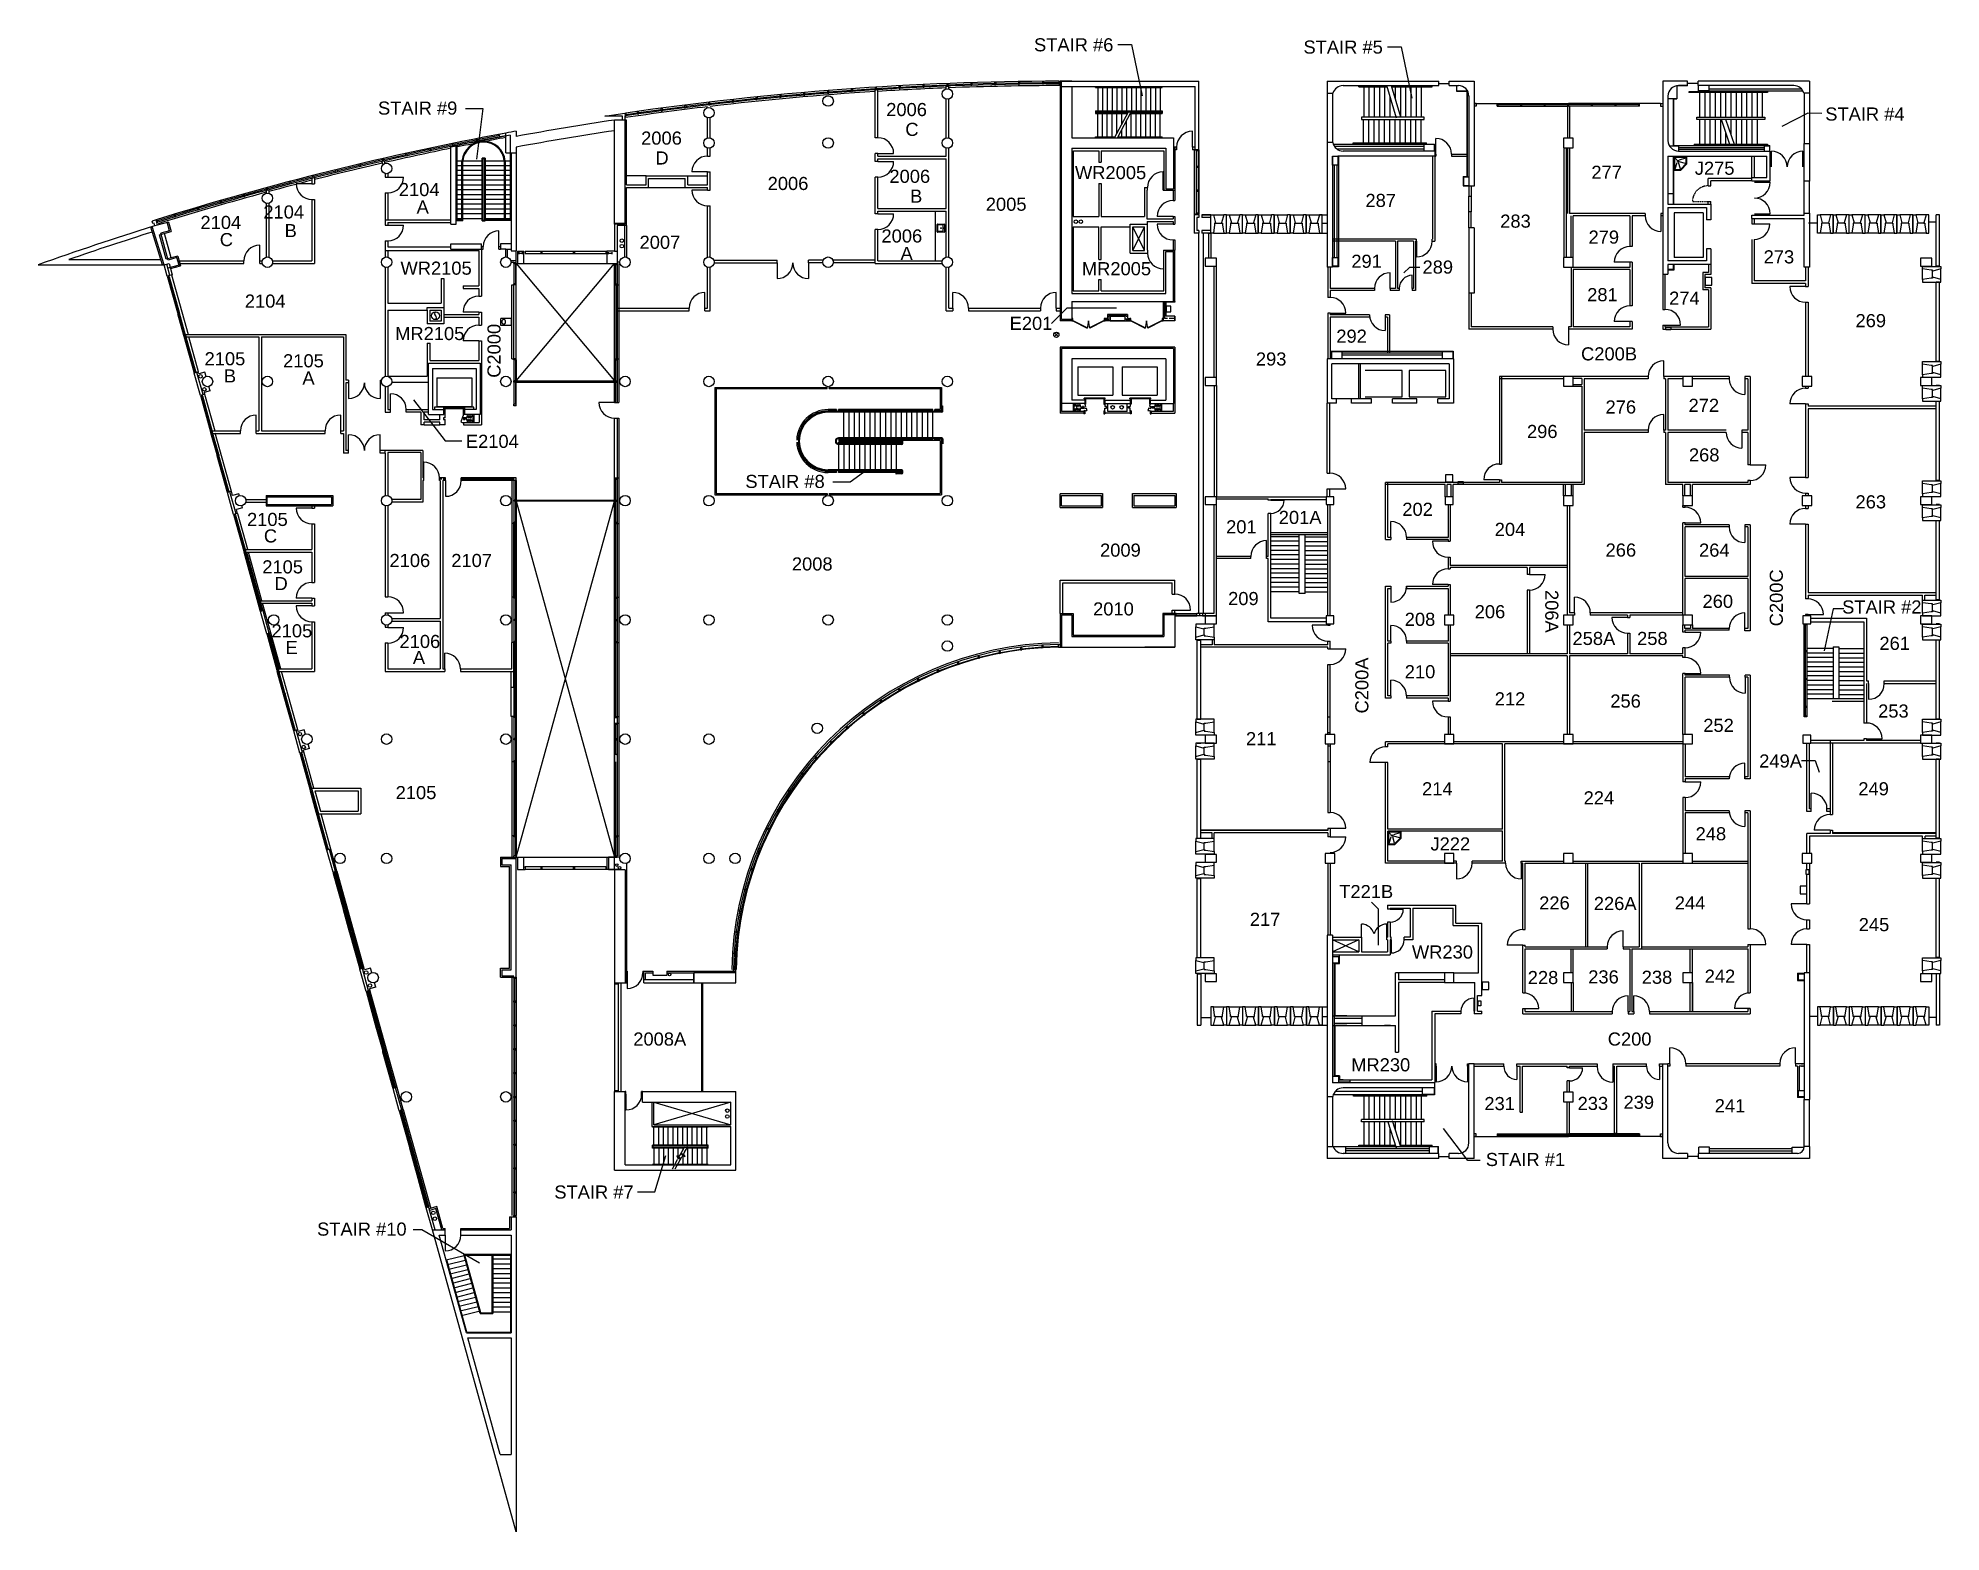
# Model space of a CAD drawing. Header units: inches. Extents: x 6 to 4363, y 5 to 3425.
import ezdxf

# ---------------------------------------------------------------- set-up
doc = ezdxf.new("R2010")
doc.units = ezdxf.units.IN
doc.header["$MEASUREMENT"] = 0
doc.linetypes.add('SCOT', pattern=[0.15, 0.1, -0.05])
doc.linetypes.add('SCOTT', pattern=[0.04, 0.02, -0.02])
for name, color, linetype in [('A-DOOR', 4, 'Continuous'), ('A-FLOR-HRAL', 4, 'Continuous'), ('A-FLOR-STRS', 4, 'Continuous'), ('A-FLOR-TEXT', 7, 'Continuous'), ('A-FURN', 3, 'Continuous'), ('A-GLAZ', 3, 'Continuous'), ('A-ROOF-OTLN', 6, 'Continuous'), ('A-WALL', 5, 'Continuous'), ('A-WALL-JAMB', 6, 'Continuous'), ('M-EQPM-EVTR', 4, 'Continuous'), ('S-COLS', 6, 'Continuous')]:
    doc.layers.add(name, color=color, linetype=linetype)
doc.styles.get("Standard").update_dxf_attribs({"font": 'arial.ttf'})

msp = doc.modelspace()

# ---------------------------------------------------------------- texts
at = {"layer": 'A-FLOR-TEXT'}
for s, p in [('STAIR #6', (2286.9, 3394.9)), ('STAIR #5', (2903.9, 3389.7)), ('STAIR #9', (784.8, 3250)), ('2006', (1948.5, 3246.7)), ('C', (1992.2, 3201.3)), ('STAIR #4', (4098.6, 3236.4)), ('2006', (1387.3, 3181.3)), ('D', (1420.1, 3135.8)), ('J275', (3799.9, 3112.3)), ('2104', (832.5, 3063.5)), ('2006', (1677, 3077.4)), ('2006', (1955.8, 3093.8)), ('WR2005', (2380.7, 3102.3)), ('277', (3563.1, 3103.1)), ('A', (873.2, 3023.6)), ('B', (2003.1, 3048.4)), ('2005', (2176.5, 3029.9)), ('287', (3045.8, 3038.6)), ('2104', (378.3, 2988.2)), ('2104', (522.3, 3012.2)), ('283', (3354.4, 2991.2)), ('C', (422.5, 2948.9)), ('B', (571, 2969.5)), ('2007', (1383.7, 2942.8)), ('2006', (1937.6, 2957.2)), ('279', (3556.6, 2954.6)), ('A', (1981.3, 2917.3)), ('291', (3013.5, 2899.3)), ('273', (3957.5, 2909.4)), ('WR2105', (836.3, 2883.5)), ('MR2005', (2396.5, 2882.3)), ('289', (3176.5, 2886)), ('2104', (479.9, 2808.1)), ('281', (3553.5, 2822.8)), ('274', (3741.1, 2814.8)), ('269', (4167.9, 2763.4)), ('MR2105', (824.1, 2733.8)), ('E201', (2231.1, 2757.2)), ('292', (2979.1, 2727.8)), ('2105', (387.7, 2676.1)), ('2105', (567.5, 2671.4)), ('293', (2794.9, 2675.6)), ('C200B', (3539.5, 2687.3)), ('B', (431.9, 2636.8)), ('A', (611.7, 2632.1)), ('276', (3595.5, 2565.7)), ('272', (3785.6, 2569.4)), ('296', (3415.7, 2509.6)), ('E2104', (986, 2487)), ('268', (3786.5, 2456)), ('STAIR #8', (1626, 2395.2)), ('202', (3130.2, 2331.4)), ('263', (4167.9, 2348.5)), ('2105', (484.9, 2308.2)), ('201', (2726.8, 2291.3)), ('201A', (2847.3, 2312.8)), ('204', (3341.9, 2285.4)), ('C', (523.5, 2270.4)), ('2009', (2438.1, 2237.9)), ('266', (3595.6, 2238.1)), ('264', (3809.6, 2237.9)), ('2105', (519.8, 2199.6)), ('2106', (811.1, 2214.2)), ('2107', (952.6, 2214.2)), ('2008', (1732.5, 2206.3)), ('D', (547.9, 2161.3)), ('209', (2731.4, 2127.1)), ('260', (3817.6, 2120.7)), ('STAIR #2', (4137.3, 2107.8)), ('2010', (2422.2, 2103.3)), ('208', (3135.8, 2079.5)), ('206', (3296, 2096.9)), ('2105', (541, 2053.2)), ('2106', (834.1, 2028.8)), ('258A', (3519.9, 2035.7)), ('258', (3667.8, 2035.7)), ('261', (4222.6, 2024.5)), ('E', (573.2, 2015.2)), ('A', (864.6, 1992.3)), ('210', (3135.8, 1959.5)), ('212', (3341.9, 1897.4)), ('256', (3606.4, 1892.4)), ('253', (4219.7, 1869.5)), ('211', (2772.2, 1806.2)), ('252', (3819.3, 1836.7)), ('249A', (3947.4, 1755.1)), ('2105', (825.2, 1682.8)), ('214', (3175.4, 1691.5)), ('224', (3545.3, 1670.7)), ('249', (4174.3, 1691.5)), ('248', (3801.7, 1588.5)), ('J222', (3194.7, 1565.2)), ('T221B', (2985.8, 1456.1)), ('226', (3443.6, 1430.1)), ('226A', (3568.7, 1428.9)), ('244', (3754.1, 1430.1)), ('217', (2781.1, 1392.6)), ('245', (4175.3, 1380.5)), ('WR230', (3152.2, 1317.8)), ('228', (3417.4, 1259.3)), ('236', (3555.9, 1260.8)), ('238', (3678.4, 1260)), ('242', (3822.6, 1262.4)), ('2008A', (1369.3, 1118.5)), ('C200', (3600.6, 1118.5)), ('MR230', (3013.2, 1059.5)), ('239', (3636.7, 973.7)), ('231', (3318.1, 970.8)), ('233', (3531.5, 971.1)), ('241', (3845.6, 965.8)), ('STAIR #1', (3321.3, 842.7)), ('STAIR #7', (1188.5, 768.2)), ('STAIR #10', (645.3, 683.3))]:
    msp.add_text(s, height=30, dxfattribs=at).set_placement(p)
for s, rotation, p in [('C2000', 90, (1065.4, 2647.5)), ('C200C', 90, (4001.5, 2078.5)), ('206A', 270, (3457.5, 2161.6)), ('C200A', 90, (3052.5, 1878.9))]:
    msp.add_text(s, height=30, rotation=rotation, dxfattribs=at).set_placement(p)

# ---------------------------------------------------------------- blocks, each defined once
blk = doc.blocks.new('A03207', base_point=(650, 504))
for p, q in [((650, 504), (650, 466)), ((688, 504), (650, 504)), ((651, 503), (687, 503)), ((651, 467), (651, 503)), ((686, 502), (652, 502)), ((652, 502), (652, 468)), ((654, 500), (659, 495)), ((684, 500), (666, 494)), ((686, 485), (686, 502)), ((687, 503), (687, 485)), ((688, 484), (688, 504)), ((650, 466), (670, 466)), ((669, 467), (651, 467)), ((652, 468), (669, 468)), ((654, 470), (660, 488)), ((669, 470), (664, 488)), ((684, 485), (666, 490)), ((669, 468), (686, 485)), ((669, 468), (669, 467)), ((670, 466), (688, 484)), ((687, 485), (686, 485))]:
    blk.add_line(p, q)
blk.add_circle((662, 492), 2)

# ---------------------------------------------------------------- linework, layer by layer
at = {"color": 7}
for p, q in [((2582.5, 3083.1), (2582.5, 3119.1)), ((2605.2, 3017.1), (2569.2, 3017.1)), ((2605.2, 2999.1), (2569.2, 2999.1)), ((2704.5, 2102.1), (2678.5, 2102.1)), ((2953.5, 1831.1), (2953.5, 1809.1)), ((2953.5, 1831.1), (2953.5, 1809.1)), ((2678.5, 1811.1), (2704.5, 1811.1)), ((3499.5, 1285.1), (3499.5, 1263.1)), ((3521.5, 1263.1), (3521.5, 1285.1)), ((3294.5, 1197.1), (3294.5, 1227.1)), ((1477, 857.8), (1477.3, 857.8)), ((1477.3, 857.8), (1477.3, 858.1))]:
    msp.add_line(p, q, dxfattribs=at)
for p, q in [((2539.7, 2939.1), (2513, 2993.1)), ((2513, 2939.1), (2539.7, 2993.1)), ((2333.7, 2741.7), (2342.2, 2750.1)), ((2333.7, 2750.1), (2342.2, 2741.7)), ((3030.5, 1333.1), (2970.5, 1360.6)), ((3030.5, 1360.6), (2970.5, 1333.1)), ((3030.5, 1360.6), (2970.5, 1333.1)), ((3030.5, 1333.1), (2970.5, 1360.6))]:
    msp.add_line(p, q)
for centre, radius in [((2382.7, 3004.8), 4), ((2394.2, 3004.8), 4), ((1343, 2961.3), 4), ((1343, 2949), 4), ((916.5, 2789.6), 9), ((2338, 2745.9), 5.99), ((378.4, 2650.7), 4), ((387.2, 2621), 4), ((2466.9, 2579.9), 4), ((2487.6, 2579.9), 4), ((606, 1831.7), 4), ((614.8, 1802), 4), ((1331.4, 1531.9), 3), ((1337.7, 1525.4), 3), ((757.8, 1285.7), 4), ((1452.5, 1281.1), 3), ((766.5, 1256), 4), ((1584.6, 969.6), 4), ((1584.6, 956), 4), ((911.4, 735.7), 4), ((915, 722.3), 4)]:
    msp.add_circle(centre, radius)
for centre, start, end in [((919.3, 2794.1), 122.0761, 237.9239), ((913.7, 2785.1), 302.0761, 57.9239)]:
    msp.add_arc(centre, 5.31, start, end)
at = {"layer": 'A-DOOR'}
for p, q in [((2649.5, 3175.8), (2649.5, 3211.8)), ((3207, 3159.6), (3207, 3195.6)), ((1929.5, 3161.1), (1965.5, 3161.1)), ((1929.5, 3143.1), (1965.5, 3143.1)), ((3975.3, 3130.2), (3975.3, 3166.2)), ((4047.3, 3130.2), (4047.3, 3166.2)), ((807.5, 3107.1), (843.5, 3107.1)), ((1539.5, 3119.1), (1503.5, 3119.1)), ((2582.5, 3083.1), (2582.5, 3119.1)), ((3936.5, 3095.1), (3972.5, 3095.1)), ((633.5, 3091.8), (597.5, 3091.8)), ((1539.5, 3077.1), (1503.5, 3077.1)), ((1929.5, 3023.1), (1965.5, 3023.1)), ((2605.2, 3017.1), (2569.2, 3017.1)), ((3722.5, 3018.6), (3722.5, 2982.6)), ((3936.5, 3023.1), (3972.5, 3023.1)), ((807.5, 2997.2), (843.5, 2997.2)), ((1061.5, 2948.1), (1061.5, 2984.1)), ((2605.2, 2999.1), (2569.2, 2999.1)), ((3935.5, 3000.1), (3971.5, 3000.1)), ((513.9, 2915.1), (513.9, 2951.1)), ((2583, 2933.1), (2583, 2897.1)), ((3162.3, 2960.1), (3162.3, 2924.1)), ((1698.5, 2910.5), (1698.5, 2874.5)), ((1770.5, 2910.5), (1770.5, 2874.5)), ((3102.5, 2852.1), (3102.5, 2888.1)), ((3153, 2852.1), (3153, 2882.1)), ((3651.5, 2912.1), (3615.5, 2912.1)), ((1533.5, 2807.1), (1533.5, 2843.1)), ((2100.7, 2807.1), (2100.7, 2843.1)), ((2337.9, 2807.1), (2337.9, 2843.1)), ((4053.5, 2856.4), (4017.5, 2856.4)), ((1015.5, 2798.1), (979.5, 2798.1)), ((2965, 2795.6), (3001, 2795.6)), ((3090.9, 2791.6), (3090.9, 2755.6)), ((2375.5, 2778.7), (2409, 2762.1)), ((2375.5, 2777.6), (2408.6, 2761.2)), ((2447.5, 2778.7), (2414, 2762.1)), ((2447.5, 2777.6), (2414.4, 2761.2)), ((2508.5, 2778.7), (2542, 2762.1)), ((2508.5, 2777.6), (2541.6, 2761.2)), ((2539, 2763.6), (2542, 2762.1)), ((2539, 2762.5), (2541.6, 2761.2)), ((2580.5, 2778.7), (2547, 2762.1)), ((2580.5, 2778.7), (2547, 2762.1)), ((2580.5, 2777.6), (2547.4, 2761.2)), ((2580.5, 2777.6), (2547.4, 2761.2)), ((3510.5, 2759.1), (3510.5, 2723.1)), ((3651.5, 2776.1), (3615.5, 2776.1)), ((3731.5, 2768.1), (3767.5, 2768.1)), ((1015.5, 2732.1), (979.5, 2732.1)), ((3728.8, 2650.1), (3728.8, 2686.1)), ((717.5, 2636.1), (717.5, 2600.1)), ((789.5, 2636.1), (789.5, 2600.1)), ((3914.6, 2645.1), (3914.6, 2609.1)), ((813.5, 2575.1), (813.5, 2611.1)), ((1326.5, 2591.1), (1290.5, 2591.1)), ((2401.3, 2580.4), (2405.1, 2581.7)), ((2402.6, 2576.6), (2401.3, 2580.4)), ((2406.4, 2577.9), (2402.6, 2576.6)), ((2403, 2587.1), (2405, 2581.6)), ((2406.4, 2577.9), (2408.1, 2572.9)), ((2549.9, 2578.5), (2547.8, 2572.9)), ((2549.9, 2578.5), (2547.8, 2572.9)), ((2549.9, 2578.5), (2553.7, 2577.3)), ((2549.9, 2578.5), (2553.7, 2577.3)), ((2554.9, 2581.1), (2551.1, 2582.4)), ((2554.9, 2581.1), (2551.1, 2582.4)), ((2553, 2587.1), (2551.3, 2582.3)), ((2553, 2587.1), (2551.3, 2582.3)), ((2553.7, 2577.3), (2554.9, 2581.1)), ((4053.5, 2587.5), (4017.5, 2587.5)), ((506.2, 2526.2), (506.2, 2562.2)), ((699.5, 2526.2), (699.5, 2562.2)), ((3728.8, 2527.4), (3728.8, 2563.4)), ((717.5, 2481.1), (717.5, 2517.1)), ((789.5, 2481.1), (789.5, 2517.1)), ((3907.6, 2522.4), (3907.6, 2486.4)), ((889.5, 2418.1), (889.5, 2454.1)), ((3926.5, 2448.1), (3962.5, 2448.1)), ((939.5, 2412.1), (939.5, 2376.1)), ((3352.5, 2414.1), (3316.5, 2414.1)), ((4053.5, 2419.3), (4017.5, 2419.3)), ((2829.4, 2367.1), (2859.4, 2367.1)), ((2964.5, 2393.1), (3000.5, 2393.1)), ((633.5, 2349.1), (597.5, 2349.1)), ((3104, 2282.6), (3104, 2318.6)), ((3777.5, 2315.1), (3813.5, 2315.1)), ((4053.5, 2312.5), (4017.5, 2312.5)), ((2819.4, 2238.6), (2819.4, 2274.6)), ((3235, 2273.1), (3199, 2273.1)), ((3914.5, 2306.1), (3914.5, 2270.1)), ((3421.4, 2197.2), (3457.4, 2197.2)), ((633.5, 2143.1), (597.5, 2143.1)), ((3104, 2170.1), (3104, 2134.1)), ((3235, 2174.1), (3199, 2174.1)), ((3524.7, 2109.1), (3524.7, 2145.1)), ((633.5, 2125.1), (597.5, 2125.1)), ((807.5, 2109.7), (843.5, 2109.7)), ((2609.5, 2115.8), (2645.5, 2115.8)), ((2609.5, 2115.8), (2645.5, 2115.8)), ((3645.9, 2098.9), (3609.9, 2098.9)), ((3914.5, 2073.4), (3914.5, 2109.4)), ((4058.5, 2105.5), (4094.5, 2105.5)), ((807.5, 2076), (843.5, 2076)), ((2960, 2080.8), (2924, 2080.8)), ((3104, 2044.6), (3104, 2080.6)), ((3777.5, 2065.4), (3813.5, 2065.4)), ((937.5, 1981.1), (937.5, 2017.1)), ((2965, 2027.1), (3001, 2027.1)), ((3777.5, 1970.7), (3813.5, 1970.7)), ((3915.6, 1961.7), (3915.6, 1925.7)), ((3104, 1919.1), (3104, 1955.1)), ((4197.8, 1947.4), (4197.8, 1911.4)), ((3235, 1907), (3199, 1907)), ((4193, 1821.1), (4229, 1821.1)), ((3092, 1766.5), (3056, 1766.5)), ((3914.5, 1729.1), (3914.5, 1765.1)), ((3777.5, 1722.3), (3813.5, 1722.3)), ((3914.5, 1656.1), (3914.5, 1620.1)), ((4066.6, 1660.6), (4066.6, 1696.6)), ((2965, 1616.1), (3001, 1616.1)), ((2965, 1596.7), (3001, 1596.7)), ((4109.5, 1611.6), (4073.5, 1611.6)), ((3253.9, 1536.1), (3253.9, 1500.1)), ((3402.6, 1536.1), (3402.6, 1500.1)), ((4056.6, 1442.7), (4020.6, 1442.7)), ((3036.5, 1366.6), (3036.5, 1396.6)), ((3094.5, 1366.6), (3094.5, 1396.6)), ((3102.5, 1431.1), (3132.5, 1431.1)), ((3102.5, 1431.1), (3132.5, 1431.1)), ((3104.5, 1360.6), (3104.5, 1330.6)), ((3104.5, 1360.6), (3104.5, 1330.6)), ((3635.5, 1344.9), (3635.5, 1380.9)), ((3406.5, 1348.1), (3370.5, 1348.1)), ((3926.5, 1350.1), (3962.5, 1350.1)), ((4056.4, 1349.7), (4020.4, 1349.7)), ((1355.5, 1285.1), (1355.5, 1249.1)), ((3294.5, 1197.1), (3294.5, 1227.1)), ((3647, 1196.3), (3647, 1232.3)), ((3660, 1196.3), (3660, 1232.3)), ((3406.5, 1203.3), (3442.5, 1203.3)), ((3926.5, 1203.3), (3890.5, 1203.3)), ((3743.1, 1077.1), (3743.1, 1113.1)), ((4030.8, 1077.6), (4030.8, 1113.6)), ((3207.5, 1071.6), (3207.5, 1035.6)), ((3392.5, 1071.1), (3392.5, 1041.1)), ((3513, 1067.5), (3543, 1067.5)), ((3612, 1070.6), (3612, 1034.6)), ((3719.4, 1071.1), (3719.4, 1041.1)), ((1352.5, 1007.1), (1352.5, 971.1)), ((938.6, 684.3), (938.6, 648.3))]:
    msp.add_line(p, q, dxfattribs=at)
at = {"layer": 'A-DOOR', "linetype": 'SCOTT'}
msp.add_line((3794.5, 3051.1), (3830.5, 3051.1), dxfattribs=at)
at = {"layer": 'A-DOOR', "linetype": 'Continuous'}
msp.add_line((3279.5, 1071.6), (3279.5, 1035.6), dxfattribs=at)
at = {"layer": 'A-DOOR'}
for centre, radius, start, end in [((1929.5, 3161.1), 36, 0, 90), ((2649.5, 3175.8), 36, 90, 180), ((3207, 3159.6), 36, 0, 90), ((1539.5, 3119.1), 36, 90, 180), ((1929.5, 3143.1), 36, 270, 0), ((3975.3, 3130.2), 36, 0, 90), ((4047.3, 3130.2), 36, 90, 180), ((807.5, 3107.1), 36, 270, 0), ((2582.5, 3083.1), 36, 90, 180), ((3936.5, 3095.1), 36, 270, 0), ((633.5, 3091.8), 36, 180, 270), ((1539.5, 3077.1), 36, 180, 270), ((2605.2, 3017.1), 36, 90, 180), ((3936.5, 3023.1), 36, 0, 90), ((1929.5, 3023.1), 36, 270, 0), ((3722.5, 3018.6), 36, 180, 270), ((807.5, 2997.2), 36, 270, 0), ((1061.5, 2948.1), 36, 90, 180), ((2605.2, 2999.1), 36, 180, 270), ((3935.5, 3000.1), 36, 270, 0), ((513.9, 2915.1), 36, 90, 180), ((2583, 2933.1), 36, 180, 270), ((3162.3, 2960.1), 36, 270, 0), ((3651.5, 2912.1), 36, 90, 180), ((1698.5, 2910.5), 36, 270, 0), ((1770.5, 2910.5), 36, 180, 270), ((3102.5, 2852.1), 36, 90, 180), ((3153, 2852.1), 30, 90, 180), ((1015.5, 2798.1), 36, 90, 180), ((1533.5, 2807.1), 36, 90, 180), ((2100.7, 2807.1), 36, 0, 90), ((2337.9, 2807.1), 36, 90, 180), ((4053.5, 2856.4), 36, 180, 270), ((2965, 2795.6), 36, 0, 90), ((3090.9, 2791.6), 36, 180, 270), ((3651.5, 2776.1), 36, 90, 180), ((3731.5, 2768.1), 36, 0, 90), ((1015.5, 2732.1), 36, 90, 180), ((2363.5, 2777.6), 48, 340, 0), ((2459.5, 2777.6), 48, 180, 200), ((2496.5, 2777.6), 48, 340, 0), ((2496.5, 2777.6), 48, 340, 0), ((2592.5, 2777.6), 48, 180, 200), ((2592.5, 2777.6), 48, 180, 200), ((3510.5, 2759.1), 36, 180, 270), ((3728.8, 2650.1), 36, 90, 180), ((717.5, 2636.1), 36, 270, 0), ((789.5, 2636.1), 36, 180, 270), ((3914.6, 2645.1), 36, 180, 270), ((4053.5, 2587.5), 36, 90, 180), ((813.5, 2575.1), 36, 0, 90), ((1326.5, 2591.1), 36, 180, 270), ((2403, 2588.1), 16, 270, 288.7751), ((2553, 2588.1), 16, 251.2249, 270), ((2553, 2588.1), 16, 251.2249, 270), ((506.2, 2526.2), 36, 90, 180), ((699.5, 2526.2), 36, 90, 180), ((3728.8, 2527.4), 36, 90, 180), ((717.5, 2481.1), 36, 0, 90), ((789.5, 2481.1), 36, 90, 180), ((3907.6, 2522.4), 36, 180, 270), ((889.5, 2418.1), 36, 0, 90), ((3352.5, 2414.1), 36, 90, 180), ((3926.5, 2448.1), 36, 270, 0), ((939.5, 2412.1), 36, 270, 0), ((2964.5, 2393.1), 36, 0, 90), ((4053.5, 2419.3), 36, 180, 270), ((2829.4, 2367.1), 30, 270, 0), ((633.5, 2349.1), 36, 180, 270), ((3104, 2282.6), 36, 0, 90), ((3777.5, 2315.1), 36, 360, 90), ((4053.5, 2312.5), 36, 90, 180), ((2819.4, 2238.6), 36, 90, 180), ((3235, 2273.1), 36, 180, 270), ((3914.5, 2306.1), 36, 180, 270), ((633.5, 2143.1), 36, 90, 180), ((3235, 2174.1), 36, 90, 180), ((3421.4, 2197.2), 36, 270, 0), ((807.5, 2109.7), 36, 0, 90), ((2609.5, 2115.8), 36, 0, 90), ((2609.5, 2115.8), 36, 0, 90), ((3104, 2170.1), 36, 270, 0), ((3524.7, 2109.1), 36, 0, 90), ((4058.5, 2105.5), 36, 360, 90), ((633.5, 2125.1), 36, 180, 270), ((3645.9, 2098.9), 36, 180, 270), ((3914.5, 2073.4), 36, 90, 180), ((807.5, 2076), 36, 270, 360), ((2960, 2080.8), 36, 180, 270), ((3104, 2044.6), 36, 0, 90), ((3777.5, 2065.4), 36, 270, 0), ((937.5, 1981.1), 36, 0, 90), ((2965, 2027.1), 36, 270, 360), ((3777.5, 1970.7), 36, 360, 90), ((3915.6, 1961.7), 36, 180, 270), ((3104, 1919.1), 36, 0, 90), ((4197.8, 1947.4), 36, 270, 0), ((3235, 1907), 36, 180, 270), ((4193, 1821.1), 36, 0, 90), ((3092, 1766.5), 36, 90, 180), ((3914.5, 1729.1), 36, 90, 180), ((3777.5, 1722.3), 36, 270, 0), ((3914.5, 1656.1), 36, 180, 270), ((4066.6, 1660.6), 36, 0, 90), ((2965, 1616.1), 36, 0, 90), ((4109.5, 1611.6), 36, 90, 180), ((2965, 1596.7), 36, 270, 360), ((3253.9, 1536.1), 36, 270, 0), ((3402.6, 1536.1), 36, 180, 270), ((4056.6, 1442.7), 36, 180, 270), ((3036.5, 1366.6), 30, 14.8351, 90), ((3094.5, 1366.6), 30, 90, 165.1649), ((3102.5, 1431.1), 30, 270, 0), ((3102.5, 1431.1), 30, 270, 0), ((3104.5, 1360.6), 30, 270, 0), ((3104.5, 1360.6), 30, 270, 0), ((3406.5, 1348.1), 36, 90, 180), ((3635.5, 1344.9), 36, 90, 180), ((3926.5, 1350.1), 36, 0, 90), ((4056.4, 1349.7), 36, 90, 180), ((1355.5, 1285.1), 36, 270, 0), ((3294.5, 1197.1), 30, 90, 180), ((3294.5, 1197.1), 30, 90, 180), ((3406.5, 1203.3), 36, 0, 90), ((3647, 1196.3), 36, 90, 180), ((3660, 1196.3), 36, 0, 90), ((3926.5, 1203.3), 36, 90, 180), ((3743.1, 1077.1), 36, 0, 90), ((4030.8, 1077.6), 36, 90, 180), ((3207.5, 1071.6), 36, 270, 0), ((3392.5, 1071.1), 30, 180, 270), ((3513, 1067.5), 30, 270, 360), ((3612, 1070.6), 36, 180, 270), ((3719.4, 1071.1), 30, 180, 270), ((1352.5, 1007.1), 36, 270, 0), ((938.6, 684.3), 36, 270, 0)]:
    msp.add_arc(centre, radius, start, end, dxfattribs=at)
at = {"layer": 'A-DOOR', "linetype": 'SCOTT'}
msp.add_arc((3830.5, 3051.1), 36, 90, 180, dxfattribs=at)
at = {"layer": 'A-DOOR', "linetype": 'Continuous'}
msp.add_arc((3279.5, 1071.6), 36, 180, 270, dxfattribs=at)
at = {"layer": 'A-FLOR-HRAL'}
for p, q in [((2427.5, 3312.1), (2427.5, 3314.6)), ((2427.5, 3312.1), (2580.5, 3312.1)), ((2539, 3312.1), (2580.5, 3312.1)), ((2580.5, 3312.1), (2580.5, 3314.1)), ((2580.5, 3312.1), (2580.5, 3314.1)), ((3030.5, 3313.6), (3030.5, 3316.6)), ((3030.5, 3313.6), (3095.8, 3313.6)), ((3032, 3315.1), (3032, 3316.6)), ((3032, 3315.1), (3095.3, 3315.1)), ((3105.8, 3315.1), (3197, 3315.1)), ((3106.2, 3313.6), (3198.5, 3313.6)), ((3197, 3315.1), (3197, 3316.6)), ((3198.5, 3313.6), (3198.5, 3316.6)), ((3966.5, 3302.5), (3786.5, 3302.5)), ((3786.5, 3302.5), (3786.5, 3301)), ((3966.5, 3301), (3786.5, 3301)), ((3966.5, 3302.5), (3966.5, 3301)), ((2427.5, 3258.8), (2427.5, 3252.8)), ((2427.5, 3258.8), (2580.5, 3258.8)), ((2427.5, 3252.8), (2500.8, 3252.8)), ((2429.5, 3254.8), (2429.5, 3256.8)), ((2429.5, 3256.8), (2578.5, 3256.8)), ((2429.5, 3254.8), (2501.9, 3254.8)), ((2507.6, 3252.8), (2580.5, 3252.8)), ((2508.7, 3254.8), (2578.5, 3254.8)), ((2539, 3258.8), (2580.5, 3258.8)), ((2539, 3256.8), (2578.5, 3256.8)), ((2539, 3254.8), (2578.5, 3254.8)), ((2539, 3252.8), (2580.5, 3252.8)), ((2578.5, 3254.8), (2578.5, 3256.8)), ((2578.5, 3254.8), (2578.5, 3256.8)), ((2580.5, 3258.8), (2580.5, 3252.8)), ((2580.5, 3258.8), (2580.5, 3252.8)), ((3036.5, 3244.6), (3036.5, 3238.6)), ((3180.5, 3244.6), (3036.5, 3244.6)), ((3036.5, 3238.6), (3180.5, 3238.6)), ((3180.5, 3238.6), (3180.5, 3244.6)), ((3804.5, 3238.6), (3804.5, 3244.6)), ((3804.5, 3244.6), (3960.5, 3244.6)), ((3960.5, 3238.6), (3804.5, 3238.6)), ((3960.5, 3244.6), (3960.5, 3238.6)), ((2427.5, 3199.1), (2472.2, 3199.1)), ((2427.5, 3197.1), (2427.5, 3199.1)), ((2479, 3199.1), (2580.5, 3199.1)), ((2539, 3199.1), (2580.5, 3199.1)), ((2580.5, 3197.1), (2580.5, 3199.1)), ((2580.5, 3197.1), (2580.5, 3199.1)), ((3017.5, 3182.2), (3017.5, 3185.2)), ((3017.5, 3185.2), (3185.5, 3185.2)), ((3019, 3183.7), (3184, 3183.7)), ((3019, 3182.2), (3019, 3183.7)), ((3184, 3182.2), (3184, 3183.7)), ((3185.5, 3182.2), (3185.5, 3185.2)), ((3798.5, 3182.2), (3966.5, 3182.2)), ((3798.5, 3182.2), (3798.5, 3180.7)), ((3798.5, 3180.7), (3966.5, 3180.7)), ((3966.5, 3182.2), (3966.5, 3180.7)), ((965.6, 3180), (965.6, 3010.5)), ((977, 3008.5), (977, 3144.5)), ((979, 3006.5), (979, 3144.5)), ((1023, 3006.5), (1023, 3150.5)), ((1030, 3150.5), (1023, 3150.5)), ((1028, 3148.5), (1025, 3148.5)), ((1025, 3008.5), (1025, 3148.5)), ((1028, 3148.5), (1028, 3008.5)), ((1030, 3150.5), (1030, 3006.5)), ((1074, 3144.5), (1074, 3010.5)), ((1076, 3144.5), (1076, 3010.5)), ((977, 3008.5), (963.6, 3008.5)), ((979, 3006.5), (963.6, 3006.5)), ((1023, 3006.5), (1030, 3006.5)), ((1025, 3008.5), (1028, 3008.5)), ((1556, 2625.6), (1813.2, 2625.6)), ((1556, 2625.6), (1556, 2379.6)), ((1559, 2622.6), (1559, 2382.6)), ((1559, 2622.6), (1813.2, 2622.6)), ((1813.2, 2622.6), (1813.2, 2625.6)), ((1817.7, 2625.6), (2075, 2625.6)), ((1817.7, 2622.6), (1817.7, 2625.6)), ((1817.7, 2622.6), (2072, 2622.6)), ((2072, 2622.6), (2072, 2574.6)), ((2075, 2625.6), (2075, 2571.6)), ((1835, 2574.6), (1815.5, 2574.6)), ((1835, 2571.6), (1815.5, 2571.6)), ((1835, 2571.6), (1835, 2574.6)), ((2055.5, 2574.6), (1839.5, 2574.6)), ((1839.5, 2571.6), (1839.5, 2574.6)), ((2055.5, 2571.6), (1839.5, 2571.6)), ((2055.5, 2570.1), (2055.5, 2574.6)), ((2072, 2574.6), (2060, 2574.6)), ((2075, 2571.6), (2060, 2571.6)), ((2076.5, 2571.1), (2076.5, 2582.3)), ((2078, 2570.6), (2078, 2582.3)), ((2075.5, 2570.1), (1815.5, 2570.1)), ((2076, 2568.6), (1815.5, 2568.6)), ((2076, 2510.1), (1839.5, 2510.1)), ((2075.5, 2508.6), (1839.5, 2508.6)), ((1984, 2496.6), (1839.5, 2496.6)), ((1984.5, 2495.1), (1839.5, 2495.1)), ((2055.5, 2507.1), (1841, 2507.1)), ((2072, 2504.1), (1841, 2504.1)), ((1983.5, 2501.1), (1841, 2501.1)), ((1983.5, 2498.1), (1841, 2498.1)), ((1983.5, 2498.1), (1983.5, 2501.1)), ((1985, 2497.6), (1985, 2502.6)), ((1986.5, 2497.1), (1986.5, 2502.6)), ((2075, 2507.1), (2060, 2507.1)), ((2072, 2504.1), (2072, 2382.6)), ((2075, 2507.1), (2075, 2379.6)), ((2076.5, 2507.6), (2076.5, 2496.3)), ((2078, 2508.1), (2078, 2496.3)), ((1984.5, 2436.6), (1815.5, 2436.6)), ((1984, 2435.1), (1815.5, 2435.1)), ((1835, 2433.6), (1815.5, 2433.6)), ((1835, 2430.6), (1815.5, 2430.6)), ((1983.5, 2433.6), (1839.5, 2433.6)), ((1983.5, 2430.6), (1839.5, 2430.6)), ((1984, 2429.1), (1971.5, 2429.1)), ((1984.5, 2427.6), (1971.5, 2427.6)), ((1983.5, 2430.6), (1983.5, 2433.6)), ((1985, 2430.1), (1985, 2434.1)), ((1986.5, 2429.6), (1986.5, 2434.6)), ((1556, 2379.6), (1813.2, 2379.6)), ((1559, 2382.6), (1813.2, 2382.6)), ((1813.2, 2382.6), (1813.2, 2379.6)), ((1817.7, 2382.6), (2072, 2382.6)), ((1817.7, 2382.6), (1817.7, 2379.6)), ((1817.7, 2379.6), (2075, 2379.6)), ((4050.5, 1892.8), (4050.5, 2084.1)), ((4050.5, 1871.1), (4050.5, 2084.1)), ((4056.5, 2082.1), (4050.5, 2082.1)), ((4056.5, 2082.1), (4050.5, 2082.1)), ((4053.5, 1871.1), (4053.5, 2084.1)), ((4056.5, 2084.1), (4056.5, 1892.8)), ((4056.5, 2084.1), (4056.5, 1871.1)), ((4056.5, 2022.3), (4050.5, 2022.3)), ((4056.5, 2022.3), (4050.5, 2022.3)), ((4056.5, 2020.3), (4050.5, 2020.3)), ((4056.5, 2020.3), (4050.5, 2020.3)), ((4116.5, 2031.6), (4130, 2031.6)), ((4116.5, 2031.6), (4116.5, 1913.1)), ((4056.5, 1958.6), (4050.5, 1958.6)), ((4056.5, 1958.6), (4050.5, 1958.6)), ((4056.5, 1956.6), (4050.5, 1956.6)), ((4056.5, 1956.6), (4050.5, 1956.6)), ((4056.5, 1894.8), (4050.5, 1894.8)), ((4056.5, 1892.8), (4050.5, 1892.8)), ((4056.5, 1873.1), (4050.5, 1873.1)), ((4056.5, 1871.1), (4050.5, 1871.1)), ((1326.5, 1262.1), (1326.5, 1013.1)), ((1326.5, 1262.1), (1326.5, 1259.6)), ((1326.5, 1259.6), (1326.5, 1015.6)), ((1326.5, 1259.6), (1334.5, 1259.6)), ((1334.5, 1262.1), (1334.5, 1259.6)), ((1334.5, 1259.6), (1334.5, 1015.6)), ((1340.5, 1262.1), (1340.5, 1013.1)), ((1326.5, 1015.6), (1326.5, 1013.1)), ((1326.5, 1015.6), (1334.5, 1015.6)), ((1334.5, 1015.6), (1334.5, 1013.1)), ((3186.5, 1004.5), (3018.5, 1004.5)), ((3018.5, 1003), (3018.5, 1004.5)), ((3186.5, 1003), (3018.5, 1003)), ((3186.5, 1003), (3186.5, 1004.5)), ((1413.5, 931.8), (1413.5, 933.1)), ((1540.5, 931.8), (1413.5, 931.8)), ((1540.5, 931.8), (1540.5, 933.1)), ((1540.5, 931.8), (1540.5, 933.1)), ((3180.5, 949.6), (3036.5, 949.6)), ((3036.5, 943.6), (3036.5, 949.6)), ((3180.5, 943.6), (3036.5, 943.6)), ((3180.5, 943.6), (3180.5, 949.6)), ((1540.5, 890.3), (1413.5, 890.3)), ((1413.5, 883.8), (1413.5, 890.3)), ((1485.4, 883.8), (1413.5, 883.8)), ((1539, 889.1), (1415, 889.1)), ((1415, 885.1), (1415, 889.1)), ((1539, 885.1), (1415, 885.1)), ((1540.5, 883.8), (1492.2, 883.8)), ((1539, 885.1), (1539, 889.1)), ((1540.5, 883.8), (1540.5, 890.3)), ((3030.5, 887.2), (3030.5, 890.2)), ((3030.5, 890.2), (3115.1, 890.2)), ((3032, 888.7), (3115.5, 888.7)), ((3032, 887.2), (3032, 888.7)), ((3125.5, 890.2), (3198.5, 890.2)), ((3126, 888.7), (3198.5, 888.7)), ((3198.5, 888.7), (3198.5, 890.2)), ((1462.1, 846.3), (1413.5, 846.3)), ((1413.5, 846.3), (1413.5, 845.1)), ((1540.5, 846.3), (1468, 846.3)), ((1540.5, 845.1), (1540.5, 846.3)), ((988.3, 462.6), (942.4, 628)), ((1018.5, 505.1), (981, 641)), ((981, 641), (1089.5, 641)), ((1020.2, 506.6), (983.8, 638.7)), ((983.8, 638.7), (1089.5, 638.7)), ((1045.5, 638.7), (1045.5, 506.6)), ((1047.5, 638.7), (1047.5, 505.1)), ((1088, 638.7), (1088, 462.6)), ((1018.5, 505.1), (1047.5, 505.1)), ((1020.2, 506.6), (1045.5, 506.6)), ((988.3, 462.6), (1088, 462.6))]:
    msp.add_line(p, q, dxfattribs=at)
for centre, radius, start, end in [((1026.5, 3139.3), 49.8, 5.9639, 174.0362), ((1026.5, 3139.3), 47.8, 5.9639, 174.0362), ((1815.5, 2502.6), 72, 90, 178.2092), ((1815.5, 2502.6), 69, 90, 178.1313), ((2075.5, 2571.1), 1, 270, 0), ((2077.2, 2582.3), 0.75, 0, 180), ((1815.5, 2502.6), 67.5, 90, 270), ((1815.5, 2502.6), 66, 90, 270), ((2076, 2570.6), 2, 270, 0), ((1815.5, 2502.6), 72, 181.7908, 270), ((1815.5, 2502.6), 69, 181.8687, 270), ((1839.5, 2502.6), 7.5, 90, 270), ((1839.5, 2502.6), 6, 90, 270), ((1841, 2505.6), 1.5, 90, 270), ((1984, 2497.6), 1, 270, 0), ((1984.5, 2497.1), 2, 270, 0), ((2075.5, 2507.6), 1, 0, 90), ((2076, 2508.1), 2, 360, 90), ((1984, 2434.1), 1, 0, 90), ((1984, 2430.1), 1, 270, 0), ((1984.5, 2434.6), 2, 0, 90), ((1984.5, 2429.6), 2, 270, 0)]:
    msp.add_arc(centre, radius, start, end, dxfattribs=at)
at = {"layer": 'A-FLOR-STRS'}
for p, q in [((2433.5, 3258.8), (2433.5, 3312.1)), ((2444.5, 3258.8), (2444.5, 3312.1)), ((2455.5, 3258.8), (2455.5, 3312.1)), ((2466.5, 3258.8), (2466.5, 3312.1)), ((2477.5, 3258.8), (2477.5, 3312.1)), ((2488.5, 3258.8), (2488.5, 3312.1)), ((2499.5, 3258.8), (2499.5, 3312.1)), ((2510.5, 3258.8), (2510.5, 3312.1)), ((2521.5, 3258.8), (2521.5, 3312.1)), ((2532.5, 3258.8), (2532.5, 3312.1)), ((2543.5, 3258.8), (2543.5, 3312.1)), ((2543.5, 3258.8), (2543.5, 3312.1)), ((2554.5, 3258.8), (2554.5, 3312.1)), ((2554.5, 3258.8), (2554.5, 3312.1)), ((2565.5, 3258.8), (2565.5, 3312.1)), ((2565.5, 3258.8), (2565.5, 3312.1)), ((2576.5, 3258.8), (2576.5, 3312.1)), ((2576.5, 3258.8), (2576.5, 3312.1)), ((3042.5, 3244.6), (3042.5, 3316.6)), ((3054.5, 3244.6), (3054.5, 3316.6)), ((3066.5, 3244.6), (3066.5, 3316.6)), ((3078.5, 3244.6), (3078.5, 3316.6)), ((3090.5, 3244.6), (3090.5, 3316.6)), ((3116.9, 3241.8), (3094.9, 3316.6)), ((3126.5, 3244.6), (3105.5, 3315.9)), ((3114.5, 3285.4), (3114.5, 3316.6)), ((3126.5, 3244.6), (3126.5, 3316.6)), ((3138.5, 3244.6), (3138.5, 3316.6)), ((3150.5, 3244.6), (3150.5, 3316.6)), ((3162.5, 3244.6), (3162.5, 3316.6)), ((3174.5, 3244.6), (3174.5, 3316.6)), ((3102.5, 3244.6), (3102.5, 3290.7)), ((3810.5, 3304), (3810.5, 3244.6)), ((3822.5, 3304), (3822.5, 3244.6)), ((3834.5, 3304), (3834.5, 3244.6)), ((3846.5, 3304), (3846.5, 3244.6)), ((3858.5, 3304), (3858.5, 3244.6)), ((3870.5, 3304), (3870.5, 3244.6)), ((3882.5, 3304), (3882.5, 3244.6)), ((3894.5, 3304), (3894.5, 3244.6)), ((3906.5, 3304), (3906.5, 3244.6)), ((3918.5, 3304), (3918.5, 3244.6)), ((3930.5, 3304), (3930.5, 3244.6)), ((3942.5, 3304), (3942.5, 3244.6)), ((3954.5, 3304), (3954.5, 3244.6)), ((2432.7, 3199.1), (2432.7, 3252.8)), ((2443.7, 3199.1), (2443.7, 3252.8)), ((2454.7, 3199.1), (2454.7, 3252.8)), ((2465.7, 3199.1), (2465.7, 3252.8)), ((2471.1, 3197.1), (2502.9, 3256.8)), ((2476.7, 3207.7), (2476.7, 3252.8)), ((2477.9, 3197.1), (2509.7, 3256.8)), ((2487.7, 3228.3), (2487.7, 3252.8)), ((2498.7, 3199.1), (2498.7, 3236.2)), ((2509.7, 3199.1), (2509.7, 3252.8)), ((2520.7, 3199.1), (2520.7, 3252.8)), ((2531.7, 3199.1), (2531.7, 3252.8)), ((2542.7, 3199.1), (2542.7, 3252.8)), ((2542.7, 3199.1), (2542.7, 3252.8)), ((2553.7, 3199.1), (2553.7, 3252.8)), ((2553.7, 3199.1), (2553.7, 3252.8)), ((2564.7, 3199.1), (2564.7, 3252.8)), ((2564.7, 3199.1), (2564.7, 3252.8)), ((2575.7, 3199.1), (2575.7, 3252.8)), ((2575.7, 3199.1), (2575.7, 3252.8)), ((3041.5, 3182.2), (3041.5, 3238.6)), ((3053.5, 3182.2), (3053.5, 3238.6)), ((3065.5, 3182.2), (3065.5, 3238.6)), ((3077.5, 3182.2), (3077.5, 3238.6)), ((3089.5, 3182.2), (3089.5, 3238.6)), ((3101.5, 3182.2), (3101.5, 3238.6)), ((3113.5, 3182.2), (3113.5, 3238.6)), ((3125.5, 3182.2), (3125.5, 3238.6)), ((3137.5, 3182.2), (3137.5, 3238.6)), ((3149.5, 3182.2), (3149.5, 3238.6)), ((3161.5, 3182.2), (3161.5, 3238.6)), ((3173.5, 3182.2), (3173.5, 3238.6)), ((3810.5, 3238.6), (3810.5, 3179.2)), ((3822.5, 3238.6), (3822.5, 3179.2)), ((3834.5, 3238.6), (3834.5, 3179.2)), ((3846.5, 3238.6), (3846.5, 3179.2)), ((3858.5, 3238.6), (3858.5, 3179.2)), ((3881.2, 3179.2), (3860.8, 3238.6)), ((3891.8, 3179.2), (3871.3, 3238.6)), ((3882.5, 3238.6), (3882.5, 3206.2)), ((3894.5, 3238.6), (3894.5, 3179.2)), ((3906.5, 3238.6), (3906.5, 3179.2)), ((3918.5, 3238.6), (3918.5, 3179.2)), ((3930.5, 3238.6), (3930.5, 3179.2)), ((3942.5, 3238.6), (3942.5, 3179.2)), ((2487.7, 3199.1), (2487.7, 3215.6)), ((3870.5, 3210.3), (3870.5, 3179.2)), ((965.6, 3144.5), (977, 3144.5)), ((979, 3144.5), (1023, 3144.5)), ((1030, 3144.5), (1074, 3144.5)), ((1076, 3144.5), (1087.5, 3144.5)), ((965.6, 3133.5), (977, 3133.5)), ((965.6, 3122.5), (977, 3122.5)), ((965.6, 3111.5), (977, 3111.5)), ((965.6, 3100.5), (977, 3100.5)), ((979, 3133.5), (1023, 3133.5)), ((979, 3122.5), (1023, 3122.5)), ((979, 3111.5), (1023, 3111.5)), ((979, 3100.5), (1023, 3100.5)), ((1030, 3133.5), (1074, 3133.5)), ((1030, 3122.5), (1074, 3122.5)), ((1030, 3111.5), (1074, 3111.5)), ((1030, 3100.5), (1074, 3100.5)), ((1076, 3133.5), (1087.5, 3133.5)), ((1076, 3122.5), (1087.5, 3122.5)), ((1076, 3111.5), (1087.5, 3111.5)), ((1076, 3100.5), (1087.5, 3100.5)), ((965.6, 3089.5), (977, 3089.5)), ((965.6, 3078.5), (977, 3078.5)), ((965.6, 3067.5), (977, 3067.5)), ((965.6, 3056.5), (977, 3056.5)), ((979, 3089.5), (1023, 3089.5)), ((979, 3078.5), (1023, 3078.5)), ((979, 3067.5), (1023, 3067.5)), ((979, 3056.5), (1023, 3056.5)), ((1030, 3089.5), (1074, 3089.5)), ((1030, 3078.5), (1074, 3078.5)), ((1030, 3067.5), (1074, 3067.5)), ((1030, 3056.5), (1074, 3056.5)), ((1076, 3089.5), (1087.5, 3089.5)), ((1076, 3078.5), (1087.5, 3078.5)), ((1076, 3067.5), (1087.5, 3067.5)), ((1076, 3056.5), (1087.5, 3056.5)), ((965.6, 3045.5), (977, 3045.5)), ((965.6, 3034.5), (977, 3034.5)), ((965.6, 3023.5), (977, 3023.5)), ((965.6, 3012.5), (977, 3012.5)), ((979, 3045.5), (1023, 3045.5)), ((979, 3034.5), (1023, 3034.5)), ((979, 3023.5), (1023, 3023.5)), ((979, 3012.5), (1023, 3012.5)), ((1030, 3045.5), (1074, 3045.5)), ((1030, 3034.5), (1074, 3034.5)), ((1030, 3023.5), (1074, 3023.5)), ((1030, 3012.5), (1074, 3012.5)), ((1030, 3010.5), (1089.5, 3010.5)), ((1030, 3008.5), (1089.5, 3008.5)), ((1076, 3045.5), (1087.5, 3045.5)), ((1076, 3034.5), (1087.5, 3034.5)), ((1076, 3023.5), (1087.5, 3023.5)), ((1076, 3012.5), (1087.5, 3012.5)), ((1851.5, 2570.1), (1851.5, 2571.6)), ((1863.5, 2570.1), (1863.5, 2571.6)), ((1875.5, 2570.1), (1875.5, 2571.6)), ((1887.5, 2570.1), (1887.5, 2571.6)), ((1899.5, 2570.1), (1899.5, 2571.6)), ((1911.5, 2570.1), (1911.5, 2571.6)), ((1923.5, 2570.1), (1923.5, 2571.6)), ((1935.5, 2570.1), (1935.5, 2571.6)), ((1947.5, 2570.1), (1947.5, 2571.6)), ((1959.5, 2507.1), (1959.5, 2571.6)), ((1971.5, 2570.1), (1971.5, 2571.6)), ((1983.5, 2570.1), (1983.5, 2571.6)), ((1995.5, 2570.1), (1995.5, 2571.6)), ((2007.5, 2570.1), (2007.5, 2571.6)), ((2019.5, 2570.1), (2019.5, 2571.6)), ((2031.5, 2570.1), (2031.5, 2571.6)), ((2043.5, 2570.1), (2043.5, 2571.6)), ((2060, 2571.6), (2060, 2574.6)), ((1851.5, 2510.1), (1851.5, 2568.6)), ((1863.5, 2510.1), (1863.5, 2568.6)), ((1875.5, 2510.1), (1875.5, 2568.6)), ((1887.5, 2510.1), (1887.5, 2568.6)), ((1899.5, 2510.1), (1899.5, 2568.6)), ((1911.5, 2510.1), (1911.5, 2568.6)), ((1923.5, 2510.1), (1923.5, 2568.6)), ((1935.5, 2510.1), (1935.5, 2568.6)), ((1947.5, 2510.1), (1947.5, 2568.6)), ((1971.5, 2510.1), (1971.5, 2568.6)), ((1983.5, 2510.1), (1983.5, 2568.6)), ((1995.5, 2510.1), (1995.5, 2568.6)), ((2007.5, 2510.1), (2007.5, 2568.6)), ((2019.5, 2510.1), (2019.5, 2568.6)), ((2031.5, 2510.1), (2031.5, 2568.6)), ((2043.5, 2510.1), (2043.5, 2568.6)), ((2055.5, 2510.1), (2055.5, 2568.6)), ((1839.5, 2498.1), (1839.5, 2499.6)), ((1839.5, 2498.1), (1839.5, 2496.6)), ((1839.5, 2495.1), (1839.5, 2436.6)), ((1851.5, 2507.1), (1851.5, 2508.6)), ((1851.5, 2498.1), (1851.5, 2496.6)), ((1851.5, 2495.1), (1851.5, 2436.6)), ((1863.5, 2507.1), (1863.5, 2508.6)), ((1863.5, 2498.1), (1863.5, 2496.6)), ((1863.5, 2495.1), (1863.5, 2436.6)), ((1875.5, 2507.1), (1875.5, 2508.6)), ((1875.5, 2498.1), (1875.5, 2496.6)), ((1875.5, 2495.1), (1875.5, 2436.6)), ((1887.5, 2507.1), (1887.5, 2508.6)), ((1887.5, 2498.1), (1887.5, 2496.6)), ((1887.5, 2495.1), (1887.5, 2436.6)), ((1899.5, 2507.1), (1899.5, 2508.6)), ((1899.5, 2498.1), (1899.5, 2496.6)), ((1899.5, 2495.1), (1899.5, 2436.6)), ((1911.5, 2507.1), (1911.5, 2508.6)), ((1911.5, 2498.1), (1911.5, 2496.6)), ((1911.5, 2495.1), (1911.5, 2436.6)), ((1923.5, 2507.1), (1923.5, 2508.6)), ((1923.5, 2498.1), (1923.5, 2496.6)), ((1923.5, 2495.1), (1923.5, 2436.6)), ((1935.5, 2507.1), (1935.5, 2508.6)), ((1935.5, 2498.1), (1935.5, 2496.6)), ((1935.5, 2495.1), (1935.5, 2436.6)), ((1947.5, 2507.1), (1947.5, 2508.6)), ((1947.5, 2498.1), (1947.5, 2496.6)), ((1947.5, 2495.1), (1947.5, 2436.6)), ((1959.5, 2498.1), (1959.5, 2496.6)), ((1959.5, 2495.1), (1959.5, 2436.6)), ((1971.5, 2507.1), (1971.5, 2508.6)), ((1971.5, 2498.1), (1971.5, 2496.6)), ((1971.5, 2495.1), (1971.5, 2436.6)), ((1983.5, 2507.1), (1983.5, 2508.6)), ((1995.5, 2507.1), (1995.5, 2508.6)), ((2007.5, 2507.1), (2007.5, 2508.6)), ((2019.5, 2507.1), (2019.5, 2508.6)), ((2031.5, 2507.1), (2031.5, 2508.6)), ((2043.5, 2507.1), (2043.5, 2508.6)), ((2055.5, 2504.1), (2055.5, 2508.6)), ((2060, 2504.1), (2060, 2507.1)), ((1835, 2433.6), (1835, 2430.6)), ((1839.5, 2435.1), (1839.5, 2430.6)), ((1851.5, 2435.1), (1851.5, 2433.6)), ((1863.5, 2435.1), (1863.5, 2433.6)), ((1875.5, 2435.1), (1875.5, 2433.6)), ((1887.5, 2435.1), (1887.5, 2433.6)), ((1899.5, 2435.1), (1899.5, 2433.6)), ((1911.5, 2435.1), (1911.5, 2433.6)), ((1923.5, 2435.1), (1923.5, 2433.6)), ((1935.5, 2435.1), (1935.5, 2433.6)), ((1947.5, 2435.1), (1947.5, 2433.6)), ((1959.5, 2435.1), (1959.5, 2433.6)), ((1971.5, 2435.1), (1971.5, 2433.6)), ((4056.5, 2028.6), (4116.5, 2028.6)), ((4056.5, 2018.1), (4116.5, 2018.1)), ((4056.5, 2007.6), (4116.5, 2007.6)), ((4130, 2031.6), (4130, 1913.1)), ((4130, 2027.6), (4187, 2027.6)), ((4130, 2017.1), (4187, 2017.1)), ((4130, 2006.6), (4187, 2006.6)), ((4056.5, 1997.1), (4116.5, 1997.1)), ((4056.5, 1986.6), (4116.5, 1986.6)), ((4056.5, 1976.1), (4116.5, 1976.1)), ((4056.5, 1965.6), (4116.5, 1965.6)), ((4130, 1996.1), (4187, 1996.1)), ((4130, 1985.6), (4187, 1985.6)), ((4130, 1975.1), (4187, 1975.1)), ((4130, 1964.6), (4187, 1964.6)), ((4056.5, 1955.1), (4116.5, 1955.1)), ((4056.5, 1944.6), (4116.5, 1944.6)), ((4056.5, 1934.1), (4116.5, 1934.1)), ((4056.5, 1923.6), (4116.5, 1923.6)), ((4130, 1954.1), (4187, 1954.1)), ((4130, 1943.6), (4187, 1943.6)), ((4130, 1933.1), (4187, 1933.1)), ((4130, 1922.6), (4187, 1922.6)), ((4056.5, 1913.1), (4116.5, 1913.1)), ((4114.5, 1913.1), (4187, 1913.1)), ((4114.5, 1907.1), (4187, 1907.1)), ((3042.5, 949.6), (3042.5, 1006)), ((3054.5, 949.6), (3054.5, 1006)), ((3066.5, 949.6), (3066.5, 1006)), ((3078.5, 949.6), (3078.5, 1006)), ((3090.5, 949.6), (3090.5, 1006)), ((3102.5, 949.6), (3102.5, 1006)), ((3114.5, 949.6), (3114.5, 1006)), ((3126.5, 949.6), (3126.5, 1006)), ((3138.5, 949.6), (3138.5, 1006)), ((3150.5, 949.6), (3150.5, 1006)), ((3162.5, 949.6), (3162.5, 1006)), ((3174.5, 949.6), (3174.5, 1006)), ((1416.5, 890.3), (1416.5, 931.8)), ((1427.5, 890.3), (1427.5, 931.8)), ((1438.5, 890.3), (1438.5, 931.8)), ((1449.5, 890.3), (1449.5, 931.8)), ((1460.5, 890.3), (1460.5, 931.8)), ((1471.5, 890.3), (1471.5, 931.8)), ((1482.5, 890.3), (1482.5, 931.8)), ((1493.5, 890.3), (1493.5, 931.8)), ((1504.5, 890.3), (1504.5, 931.8)), ((1515.5, 890.3), (1515.5, 931.8)), ((1526.5, 890.3), (1526.5, 931.8)), ((1537.5, 890.3), (1537.5, 931.8)), ((3042.5, 886.6), (3042.5, 943.6)), ((3054.5, 886.6), (3054.5, 943.6)), ((3066.5, 886.6), (3066.5, 943.6)), ((3078.5, 886.6), (3078.5, 943.6)), ((3090.5, 886.6), (3090.5, 943.6)), ((3117, 883.6), (3098.1, 943.1)), ((3102.5, 886.6), (3102.5, 929.2)), ((3126.5, 886.6), (3107.6, 946.1)), ((3114.5, 924.4), (3114.5, 943.6)), ((3126.5, 886.6), (3126.5, 943.6)), ((3138.5, 886.6), (3138.5, 943.6)), ((3150.5, 886.6), (3150.5, 943.6)), ((3162.5, 886.6), (3162.5, 943.6)), ((3174.5, 886.6), (3174.5, 943.6)), ((1416.5, 883.8), (1416.5, 846.3)), ((1427.5, 883.8), (1427.5, 846.3)), ((1438.5, 883.8), (1438.5, 846.3)), ((1449.5, 883.8), (1449.5, 846.3)), ((1460.5, 883.8), (1460.5, 846.3)), ((1471.5, 883.8), (1471.5, 863.6)), ((1475.7, 866.7), (1487.5, 887.7)), ((1479.3, 872.2), (1479.3, 872.5)), ((1479.3, 872.5), (1479.6, 872.5)), ((1482.7, 866.9), (1479.3, 872.2)), ((1479.6, 872.5), (1487.4, 863.9)), ((1482.5, 883.8), (1482.5, 878.8)), ((1484.2, 869.4), (1486.1, 872.8)), ((1486.1, 872.8), (1494.4, 887.7)), ((1493.5, 883.8), (1493.5, 846.3)), ((1504.5, 883.8), (1504.5, 846.3)), ((1515.5, 883.8), (1515.5, 846.3)), ((1526.5, 883.8), (1526.5, 846.3)), ((1537.5, 883.8), (1537.5, 846.3)), ((1458.8, 836.4), (1470.5, 857.4)), ((1465.6, 836.4), (1480.8, 863.6)), ((1469, 866.1), (1469, 866.4)), ((1469, 866.4), (1469.3, 866.4)), ((1472.4, 860.8), (1469, 866.1)), ((1469.3, 866.4), (1477, 857.8)), ((1472.4, 860.8), (1470.5, 857.4)), ((1473.8, 863.3), (1475.7, 866.7)), ((1473.8, 863.3), (1477.3, 858.1)), ((1482.7, 866.9), (1480.8, 863.6)), ((1482.5, 866.2), (1482.5, 846.3)), ((1484.2, 869.4), (1487.6, 864.2)), ((1487.4, 863.9), (1487.6, 863.9)), ((1487.6, 863.9), (1487.6, 864.2)), ((941.1, 627.7), (981.8, 638.1)), ((944, 617), (984.6, 627.5)), ((946.9, 606.4), (987.4, 616.8)), ((1047.5, 630), (1089.5, 630)), ((1047.5, 619), (1089.5, 619)), ((949.8, 595.8), (990.2, 606.2)), ((952.7, 585.2), (993.4, 595.7)), ((955.6, 574.6), (995.7, 584.9)), ((958.5, 564), (999.3, 574.5)), ((1047.5, 608), (1089.5, 608)), ((1047.5, 597), (1089.5, 597)), ((1047.5, 586), (1089.5, 586)), ((1047.5, 575), (1089.5, 575)), ((961.5, 553.4), (1002.2, 563.9)), ((964.4, 542.8), (1005.1, 553.3)), ((967.3, 532.2), (1008, 542.7)), ((970.3, 521.6), (1011, 532)), ((1047.5, 564), (1089.5, 564)), ((1047.5, 553), (1089.5, 553)), ((1047.5, 542), (1089.5, 542)), ((1047.5, 531), (1089.5, 531)), ((973.1, 511.4), (1013.9, 521.4)), ((976.1, 500.4), (1018.7, 511.3)), ((1047.5, 520), (1089.5, 520)), ((1047.5, 509), (1089.5, 509))]:
    msp.add_line(p, q, dxfattribs=at)
for centre, radius, start, end in [((1841, 2499.6), 1.5, 90, 270), ((1971.5, 2428.3), 0.75, 89.9984, 270.0016)]:
    msp.add_arc(centre, radius, start, end, dxfattribs=at)
at = {"layer": 'A-FLOR-TEXT'}
for p, q in [((2479.1, 3410.6), (2510.3, 3410.6)), ((2510.3, 3410.6), (2534.8, 3292.7)), ((3096.1, 3405.4), (3127.3, 3405.4)), ((3127.3, 3405.4), (3151.9, 3287.5)), ((984.8, 3264.1), (1025, 3264.1)), ((1025, 3264.1), (1010.1, 3148.3)), ((4058.9, 3253.4), (3999.1, 3222.8)), ((4090.5, 3252.3), (4058.9, 3253.4)), ((2361.8, 2806.8), (2327, 2771.9)), ((2475.4, 2806.8), (2361.8, 2806.8)), ((865.9, 2596.7), (938.9, 2503)), ((938.9, 2503), (977.1, 2503)), ((1826, 2409.3), (1866.1, 2409.3)), ((1866.1, 2409.3), (1904.6, 2437.9)), ((4116.9, 2118.7), (4096.3, 2022.5)), ((4141.3, 2118.7), (4116.9, 2118.7)), ((4044, 1771), (4075.6, 1771)), ((4075.6, 1771), (4085, 1744.2)), ((3075.7, 1431.1), (3060, 1446.7)), ((3075.7, 1348.4), (3075.7, 1431.1)), ((3280.2, 855.7), (3224.7, 928.9)), ((1418.9, 783.7), (1443.9, 867.1)), ((3308.1, 855.7), (3280.2, 855.7)), ((1378.8, 783.7), (1418.9, 783.7)), ((865.3, 697.4), (885.4, 697.4)), ((885.4, 697.4), (1017.1, 620.9))]:
    msp.add_line(p, q, dxfattribs=at)
msp.add_lwpolyline([(3170.5, 2900.2), (3146.8, 2900.2), (3134, 2887.5)], dxfattribs=at)
at = {"layer": 'A-FURN', "linetype": 'SCOTT'}
msp.add_line((3754.6, 3124.7), (3754.6, 3123.9), dxfattribs=at)
at = {"layer": 'A-FURN'}
for p, q in [((2061.5, 2915.1), (2061.5, 3029.1)), ((2064.9, 2981.6), (2064.9, 2998.6)), ((2065.9, 2999.6), (2080.9, 2999.6)), ((2080.9, 2980.6), (2065.9, 2980.6)), ((2066.4, 2983.6), (2066.4, 2996.6)), ((2067.9, 2998.1), (2076.4, 2998.1)), ((2076.4, 2982.1), (2067.9, 2982.1)), ((2077.9, 2996.6), (2077.9, 2983.6)), ((2081.9, 2998.6), (2081.9, 2981.6)), ((1066.2, 2767.6), (1066.2, 2783.6)), ((1090.2, 2783.6), (1066.2, 2783.6)), ((1090.2, 2767.6), (1066.2, 2767.6)), ((1090.2, 2767.6), (1090.2, 2783.6)), ((3733.8, 2763.1), (3745.4, 2763.1)), ((3733.8, 2757), (3733.8, 2763.1)), ((3745.4, 2757), (3733.8, 2757)), ((3745.4, 2763.1), (3745.4, 2757)), ((3257.8, 2403.8), (3257.8, 2409.8)), ((3257.8, 2409.8), (3269.3, 2409.8)), ((3269.3, 2403.8), (3257.8, 2403.8)), ((3269.3, 2409.8), (3269.3, 2403.8)), ((3097, 1609.1), (3097, 1578.7)), ((3127.4, 1609.1), (3097, 1609.1)), ((3097, 1578.7), (3113, 1578.7)), ((3125.8, 1607.5), (3098.6, 1607.5)), ((3098.6, 1607.5), (3098.6, 1580.3)), ((3098.6, 1580.3), (3112.2, 1580.3)), ((3100.2, 1605.9), (3104.2, 1601.9)), ((3100.2, 1581.9), (3105, 1596.3)), ((3112.2, 1581.9), (3108.2, 1596.3)), ((3124.2, 1605.9), (3109.8, 1601.1)), ((3124.2, 1593.9), (3109.8, 1597.9)), ((3112.2, 1580.3), (3125.8, 1593.9)), ((3113, 1578.7), (3127.4, 1593.1)), ((3125.8, 1593.9), (3125.8, 1607.5)), ((3127.4, 1593.1), (3127.4, 1609.1)), ((4056.3, 1483.4), (4040.8, 1483.4)), ((4040.8, 1483.4), (4040.8, 1466.3)), ((4055, 1510.3), (4055, 1521.9)), ((4055, 1521.9), (4061, 1521.9)), ((4061, 1510.3), (4055, 1510.3)), ((4056.3, 1466.3), (4056.3, 1483.4)), ((4061, 1521.9), (4061, 1510.3)), ((4040.8, 1466.3), (4056.3, 1466.3)), ((3303.7, 1209.3), (3303.7, 1220.8)), ((3303.7, 1220.8), (3309.7, 1220.8)), ((3309.7, 1220.8), (3309.7, 1209.3)), ((3309.7, 1209.3), (3303.7, 1209.3))]:
    msp.add_line(p, q, dxfattribs=at)
for centre, radius in [((2073.9, 2990.1), 1), ((2079.9, 2990.1), 0.5), ((3106.6, 1599.5), 1.6)]:
    msp.add_circle(centre, radius, dxfattribs=at)
for centre, radius, start, end in [((2065.9, 2998.6), 1, 90, 180), ((2065.9, 2981.6), 1, 180, 270), ((2067.9, 2996.6), 1.5, 90, 180), ((2067.9, 2983.6), 1.5, 180, 270), ((2076.4, 2996.6), 1.5, 360, 90), ((2076.4, 2983.6), 1.5, 270, 360), ((2080.9, 2998.6), 1, 0, 90), ((2080.9, 2981.6), 1, 270, 0), ((1075, 2775.7), 6.68, 161.5825, 180), ((1075, 2775.7), 6.68, 180, 198.4175), ((1073.9, 2776.1), 5.47, 141.2034, 161.5825), ((1073.9, 2775.3), 5.47, 198.4175, 218.7966), ((1073.1, 2776.6), 4.53, 117.2594, 141.2034), ((1073.1, 2774.7), 4.53, 218.7966, 242.7406), ((1072.7, 2777.6), 3.51, 90, 117.2594), ((1072.7, 2773.8), 3.51, 242.7406, 270), ((1072.7, 2777.6), 3.51, 62.7406, 90), ((1072.7, 2773.8), 3.51, 270, 297.2594), ((1072.2, 2776.6), 4.53, 38.7966, 62.7406), ((1072.2, 2774.7), 4.53, 297.2594, 321.2034), ((1071.5, 2776.1), 5.47, 18.4175, 38.7966), ((1071.5, 2775.3), 5.47, 321.2034, 341.5825), ((1070.3, 2775.7), 6.68, 0, 18.4175), ((1070.3, 2775.7), 6.68, 341.5825, 0)]:
    msp.add_arc(centre, radius, start, end, dxfattribs=at)
at = {"layer": 'A-GLAZ'}
for p, q in [((1925.7, 3310), (1977.9, 3313.1)), ((1980.4, 3313.2), (2032.6, 3315.9)), ((2035.1, 3316), (2087.2, 3318.2)), ((2089.7, 3318.3), (2142, 3320.2)), ((2144.5, 3320.2), (2196.7, 3321.7)), ((2199.2, 3321.7), (2251.4, 3322.7)), ((2253.9, 3322.8), (2306.2, 3323.4)), ((2308.7, 3323.4), (2344, 3323.5)), ((3213.5, 3321.6), (3237.5, 3321.6)), ((3807.5, 3321.6), (3783.5, 3321.6)), ((1435.5, 3262.1), (1487.3, 3268.8)), ((1489.8, 3269.1), (1541.6, 3275.4)), ((1544.1, 3275.7), (1596, 3281.6)), ((1598.5, 3281.9), (1650.5, 3287.4)), ((1652.9, 3287.7), (1704.9, 3292.8)), ((1707.4, 3293), (1759.5, 3297.7)), ((1762, 3297.9), (1814, 3302.2)), ((1816.5, 3302.4), (1868.6, 3306.2)), ((1871.1, 3306.4), (1923.2, 3309.9)), ((3294.5, 3275.6), (3510.5, 3275.6)), ((3347.5, 3273), (3510.5, 3273)), ((3347.5, 3269.6), (3510.5, 3269.6)), ((3721.5, 3275.6), (3510.5, 3275.6)), ((3673.5, 3273), (3510.5, 3273)), ((3673.5, 3269.6), (3510.5, 3269.6)), ((1352.5, 3250.5), (1378.8, 3254.3)), ((1381.2, 3254.7), (1433, 3261.8)), ((955.7, 3181.1), (904.6, 3170.4)), ((1009.4, 3191.8), (958.2, 3181.6)), ((1063.2, 3202.2), (1011.9, 3192.3)), ((795.2, 3146.2), (744.3, 3134.3)), ((848.6, 3158.2), (797.6, 3146.7)), ((902.1, 3169.9), (851.1, 3158.8)), ((2653.9, 3169.8), (2653.9, 3019.7)), ((2658.5, 3169.8), (2658.5, 3022.2)), ((2662.5, 3167.3), (2662.5, 3131.4)), ((2664.5, 3169.8), (2664.5, 3022.2)), ((582.4, 3093.8), (531.9, 3080.4)), ((635.4, 3107.5), (584.9, 3094.5)), ((688.6, 3120.8), (637.9, 3108.2)), ((741.8, 3133.7), (691, 3121.4)), ((2662.5, 3128.9), (2662.5, 3076.8)), ((424, 3050.2), (373.8, 3035.6)), ((468.7, 3062.9), (418.5, 3048.6)), ((476.7, 3065.2), (426.4, 3050.9)), ((529.5, 3079.7), (479.1, 3065.9)), ((2662.5, 3074.3), (2662.5, 3023.1)), ((319, 3019.1), (279.7, 3007)), ((371.4, 3034.9), (321.4, 3019.8)), ((2702.5, 3001.3), (2716.5, 3001.3)), ((2739, 3001.3), (2753, 3001.3)), ((2775.5, 3001.3), (2789.5, 3001.3)), ((2812, 3001.3), (2826, 3001.3)), ((2848.5, 3001.3), (2862.5, 3001.3)), ((2885, 3001.3), (2899, 3001.3)), ((2921.5, 3001.3), (2935.5, 3001.3)), ((4080.7, 3001.3), (4060.2, 3001.3)), ((4105.7, 3001.3), (4091.7, 3001.3)), ((4142.2, 3001.3), (4128.2, 3001.3)), ((4178.7, 3001.3), (4164.7, 3001.3)), ((4215.2, 3001.3), (4201.2, 3001.3)), ((4251.7, 3001.3), (4237.7, 3001.3)), ((4288.2, 3001.3), (4274.2, 3001.3)), ((4324.7, 3001.3), (4310.7, 3001.3)), ((4352.5, 3003.5), (4335.7, 3003.5)), ((1121.5, 2937.7), (1306.5, 2937.7)), ((1121.5, 2931.7), (1306.5, 2931.7)), ((303.1, 2877.9), (325.7, 2796.7)), ((305, 2878.4), (327.6, 2797.2)), ((307, 2878.9), (329.5, 2797.8)), ((1095.5, 2909.1), (1095.5, 2862.6)), ((1099.5, 2909.1), (1099.5, 2862.6)), ((1101.5, 2862.6), (1101.5, 2909.1)), ((1326.5, 2591.1), (1326.5, 2906.6)), ((1326.5, 2591.1), (1326.5, 2906.6)), ((1328.5, 2906.6), (1328.5, 2862.6)), ((1332.5, 2906.6), (1332.5, 2860.1)), ((1336.5, 2909.1), (1336.5, 2591.1)), ((4344.2, 2877.6), (4344.2, 2891.6)), ((1326.5, 2691.1), (1326.5, 2860.1)), ((1326.5, 2691.1), (1326.5, 2860.1)), ((1329.5, 2860.1), (1329.5, 2691)), ((1332.5, 2860.1), (1332.5, 2691.1)), ((340.3, 2744.1), (326.3, 2794.3)), ((342.2, 2744.6), (328.3, 2794.8)), ((344.1, 2745.1), (330.2, 2795.4)), ((363.5, 2660.5), (341, 2741.7)), ((365.4, 2661), (342.9, 2742.2)), ((367.4, 2661.6), (344.8, 2742.7)), ((1095.5, 2688.6), (1095.5, 2640.3)), ((1099.5, 2688.6), (1099.5, 2640.3)), ((1101.5, 2688.6), (1101.5, 2640.3)), ((1328.5, 2688.6), (1328.5, 2640.3)), ((1328.5, 2688.6), (1328.5, 2640.3)), ((1332.5, 2691.1), (1332.5, 2591.1)), ((4344.2, 2659.6), (4344.2, 2673.6)), ((1095.5, 2637.8), (1095.5, 2587.1)), ((1099.5, 2637.8), (1099.5, 2587.1)), ((1101.5, 2587.1), (1101.5, 2637.8)), ((1328.5, 2637.8), (1328.5, 2591.1)), ((4344.2, 2604.6), (4344.2, 2618.6)), ((379, 2604.9), (401.5, 2523.7)), ((380.9, 2605.4), (403.5, 2524.2)), ((382.8, 2605.9), (405.4, 2524.8)), ((1326.5, 2591.1), (1336.5, 2591.1)), ((1326.5, 1552.6), (1326.5, 2555.1)), ((1326.5, 1552.6), (1326.5, 2555.1)), ((1326.5, 2555.1), (1336.5, 2555.1)), ((1332.5, 2555.1), (1332.5, 2418.1)), ((1336.5, 2555.1), (1336.5, 1552.6)), ((416.2, 2471.1), (402.2, 2521.3)), ((418.1, 2471.6), (404.1, 2521.8)), ((420, 2472.1), (406.1, 2522.4)), ((439.4, 2387.5), (416.8, 2468.7)), ((441.3, 2388), (418.8, 2469.2)), ((443.2, 2388.6), (420.7, 2469.7)), ((1095.5, 2418.1), (975.5, 2418.1)), ((1095.5, 2415.1), (975.5, 2415.1)), ((1095.5, 2412.1), (975.5, 2412.1)), ((1091.5, 2412.1), (1091.5, 2041.1)), ((1095.5, 2412.1), (1095.5, 2043.6)), ((1099.5, 2412.1), (1099.5, 2367.3)), ((1101.5, 2412.1), (1101.5, 1552.6)), ((1328.5, 2415.6), (1328.5, 2367.3)), ((1328.5, 2415.6), (1328.5, 2367.3)), ((1332.5, 2418.1), (1332.5, 2314.1)), ((4344.2, 2386.6), (4344.2, 2400.6)), ((1099.5, 2364.8), (1099.5, 2316.6)), ((1328.5, 2364.8), (1328.5, 2316.6)), ((454.8, 2331.9), (477.4, 2250.7)), ((456.8, 2332.4), (479.3, 2251.2)), ((458.7, 2332.9), (481.3, 2251.8)), ((1095.5, 2145.1), (1095.5, 2314.1)), ((1098.5, 2145.1), (1098.5, 2314.1)), ((1101.5, 2145.1), (1101.5, 2314.1)), ((1326.5, 2145.1), (1326.5, 2314.1)), ((1326.5, 2145.1), (1326.5, 2314.1)), ((1329.5, 2145.1), (1329.5, 2314.1)), ((1332.5, 2314.1), (1332.5, 2145.1)), ((4344.2, 2331.6), (4344.2, 2345.6)), ((492, 2198.1), (478.1, 2248.3)), ((494, 2198.6), (480, 2248.8)), ((495.9, 2199.1), (481.9, 2249.4)), ((515.2, 2114.5), (492.7, 2195.7)), ((517.2, 2115), (494.6, 2196.2)), ((519.1, 2115.6), (496.5, 2196.7)), ((1099.5, 2142.6), (1099.5, 2094.3)), ((1328.5, 2142.6), (1328.5, 2094.3)), ((1328.5, 2142.6), (1328.5, 2094.3)), ((1332.5, 2145.1), (1332.5, 2041.1)), ((1099.5, 2091.8), (1099.5, 2043.6)), ((1328.5, 2091.8), (1328.5, 2043.6)), ((2612.5, 2108.1), (2659.5, 2108.1)), ((2612.5, 2108.1), (2659.5, 2108.1)), ((2612.5, 2104.1), (2659.5, 2104.1)), ((2612.5, 2104.1), (2659.5, 2104.1)), ((2612.5, 2102.1), (2659.5, 2102.1)), ((2612.5, 2102.1), (2659.5, 2102.1)), ((4344.2, 2113.6), (4344.2, 2127.6)), ((530.7, 2058.9), (553.3, 1977.7)), ((532.6, 2059.4), (555.2, 1978.2)), ((534.6, 2059.9), (557.1, 1978.8)), ((2676.8, 2058.6), (2676.8, 2072.6)), ((2676.8, 2058.6), (2676.8, 2072.6)), ((4344.2, 2058.6), (4344.2, 2072.6)), ((1091.5, 1981.1), (1091.5, 2041.1)), ((1095.5, 1975.1), (1095.5, 2041.1)), ((1098.5, 1872.1), (1098.5, 2041.1)), ((1101.5, 1872.1), (1101.5, 2041.1)), ((1326.5, 1872.1), (1326.5, 2041.1)), ((1326.5, 1856.6), (1326.5, 2041.1)), ((1329.5, 1872.1), (1329.5, 2041.1)), ((1332.5, 2041.1), (1332.5, 1856.6)), ((2114.6, 1993.6), (2159.4, 2007.1)), ((2161.8, 2007.8), (2207.4, 2018.4)), ((2209.8, 2018.9), (2256, 2026.5)), ((2258.4, 2026.8), (2305, 2031.4)), ((2307.5, 2031.6), (2343, 2032.8)), ((567.9, 1925.1), (553.9, 1975.3)), ((569.8, 1925.6), (555.9, 1975.8)), ((571.7, 1926.1), (557.8, 1976.4)), ((1089.5, 1939.1), (1089.5, 1975.1)), ((1095.5, 1939.1), (1095.5, 1975.1)), ((2023.5, 1956), (2066.2, 1975.3)), ((2068.5, 1976.3), (2112.3, 1992.8)), ((591.1, 1841.5), (568.6, 1922.7)), ((593, 1842), (570.5, 1923.2)), ((595, 1842.6), (572.4, 1923.7)), ((1089.5, 1872.1), (1089.5, 1939.1)), ((1095.5, 1939.1), (1095.5, 1872.1)), ((1938.2, 1906.9), (1977.9, 1931.6)), ((1980, 1932.8), (2021.3, 1954.9)), ((1859.9, 1847.1), (1896.1, 1876.8)), ((1898.1, 1878.3), (1936.1, 1905.5)), ((1091.5, 1872.1), (1091.5, 1550.1)), ((1095.5, 1869.6), (1095.5, 1552.6)), ((1099.5, 1869.6), (1099.5, 1821.3)), ((1328.5, 1854.1), (1328.5, 1821.3)), ((1328.5, 1854.1), (1328.5, 1821.3)), ((1332.5, 1856.6), (1332.5, 1783.6)), ((1823.9, 1813.4), (1858.1, 1845.4)), ((2676.8, 1840.6), (2676.8, 1854.6)), ((4344.2, 1840.6), (4344.2, 1854.6)), ((610.4, 1786.9), (633.3, 1704.6)), ((1099.5, 1818.8), (1099.5, 1770.6)), ((1328.5, 1818.8), (1328.5, 1786.1)), ((1790.1, 1777.5), (1823, 1812.6)), ((2676.8, 1785.6), (2676.8, 1799.6)), ((4344.2, 1785.6), (4344.2, 1799.6)), ((606.6, 1785.9), (629.5, 1703.5)), ((608.5, 1786.4), (631.4, 1704)), ((1098.5, 1599.1), (1098.5, 1768.1)), ((1101.5, 1599.1), (1101.5, 1768.1)), ((1326.5, 1783.6), (1326.5, 1599.1)), ((1326.5, 1599.1), (1326.5, 1768.1)), ((1329.5, 1599.1), (1329.5, 1768.1)), ((1332.5, 1783.6), (1332.5, 1599.1)), ((1336.5, 1783.6), (1336.5, 1599.1)), ((1758.8, 1739.5), (1788.5, 1775.7)), ((643.4, 1653.3), (630.1, 1701.1)), ((645.4, 1653.8), (632.1, 1701.6)), ((1730.1, 1699.5), (1757.3, 1737.5)), ((1704, 1657.7), (1728.7, 1697.4)), ((667, 1568.5), (644.1, 1650.9)), ((668.9, 1569), (646, 1651.4)), ((670.8, 1569.6), (647.9, 1651.9)), ((1680.7, 1614.2), (1702.7, 1655.5)), ((1099.5, 1596.6), (1099.5, 1552.6)), ((1328.5, 1596.6), (1328.5, 1552.6)), ((1332.5, 1599.1), (1332.5, 1552.6)), ((1660.3, 1569.4), (1679.6, 1612)), ((2676.8, 1567.6), (2676.8, 1581.6)), ((4344.2, 1567.6), (4344.2, 1581.6)), ((1306.5, 1527.5), (1121.5, 1527.5)), ((1642.8, 1523.3), (1659.3, 1567.1)), ((2676.8, 1512.6), (2676.8, 1526.6)), ((4344.2, 1512.6), (4344.2, 1526.6)), ((682.4, 1512.9), (705, 1431.7)), ((684.4, 1513.4), (706.9, 1432.2)), ((686.3, 1513.9), (708.9, 1432.8)), ((1326.5, 1521.5), (1121.5, 1521.5)), ((1628.4, 1476.2), (1642, 1521)), ((1617.2, 1428.2), (1627.8, 1473.8)), ((719.6, 1379.1), (705.7, 1429.3)), ((721.6, 1379.6), (707.6, 1429.8)), ((723.5, 1380.1), (709.5, 1430.4)), ((1609.1, 1379.6), (1616.7, 1425.8)), ((742.9, 1295.5), (720.3, 1376.7)), ((744.8, 1296), (722.2, 1377.2)), ((746.7, 1296.6), (724.2, 1377.7)), ((1604.2, 1330.6), (1608.9, 1378.4)), ((1602.8, 1292.6), (1604, 1328.1)), ((2676.8, 1294.6), (2676.8, 1308.6)), ((4344.2, 1294.6), (4344.2, 1308.6)), ((1091.5, 1275.3), (1091.5, 729.3)), ((1095.5, 1275.3), (1095.5, 729.3)), ((1097.5, 1272.8), (1097.5, 1220.7)), ((1101.5, 1275.3), (1101.5, 729.3)), ((758.3, 1239.9), (780.9, 1158.7)), ((760.2, 1240.4), (782.8, 1159.2)), ((762.2, 1240.9), (784.7, 1159.8)), ((1097.5, 1218.2), (1097.5, 1166.1)), ((2668.5, 1182.7), (2691.5, 1182.7)), ((2702.5, 1184.9), (2716.5, 1184.9)), ((2739, 1184.9), (2753, 1184.9)), ((2775.5, 1184.9), (2789.5, 1184.9)), ((2812, 1184.9), (2826, 1184.9)), ((2848.5, 1184.9), (2862.5, 1184.9)), ((2885, 1184.9), (2899, 1184.9)), ((2921.5, 1184.9), (2935.5, 1184.9)), ((4080.7, 1184.9), (4062.5, 1184.9)), ((4105.7, 1184.9), (4091.7, 1184.9)), ((4142.2, 1184.9), (4128.2, 1184.9)), ((4178.7, 1184.9), (4164.7, 1184.9)), ((4215.2, 1184.9), (4201.2, 1184.9)), ((4251.7, 1184.9), (4237.7, 1184.9)), ((4288.2, 1184.9), (4274.2, 1184.9)), ((4324.7, 1184.9), (4310.7, 1184.9)), ((4352.5, 1182.7), (4335.7, 1182.7)), ((781.5, 1156.3), (795.5, 1106.1)), ((783.5, 1156.8), (797.4, 1106.6)), ((785.4, 1157.4), (799.3, 1107.1)), ((1097.5, 1163.6), (1097.5, 1111.5)), ((818.7, 1022.5), (796.2, 1103.7)), ((820.6, 1023), (798.1, 1104.2)), ((822.6, 1023.6), (800, 1104.7)), ((1097.5, 1109), (1097.5, 1056.9)), ((1097.5, 1054.4), (1097.5, 1002.3)), ((834.2, 966.9), (856.7, 885.7)), ((836.1, 967.4), (858.7, 886.2)), ((838, 967.9), (860.6, 886.8)), ((1097.5, 999.8), (1097.5, 947.7)), ((1097.5, 945.2), (1097.5, 893.1)), ((3347.5, 916.6), (3510.5, 916.6)), ((3673.5, 916.6), (3510.5, 916.6)), ((871.4, 833.1), (857.4, 883.3)), ((873.3, 833.6), (859.3, 883.8)), ((875.2, 834.1), (861.3, 884.4)), ((1097.5, 890.6), (1097.5, 838.5)), ((3294.5, 910.6), (3510.5, 910.6)), ((3347.5, 913.2), (3510.5, 913.2)), ((3673.5, 913.2), (3510.5, 913.2)), ((3726.5, 910.6), (3510.5, 910.6)), ((894.6, 749.5), (872, 830.7)), ((896.5, 750), (874, 831.2)), ((898.4, 750.6), (875.9, 831.7)), ((1097.5, 836), (1097.5, 783.9)), ((3237.5, 863.6), (3213.5, 863.6)), ((3783.5, 865.6), (3807.5, 865.6)), ((1097.5, 781.4), (1097.5, 729.3))]:
    msp.add_line(p, q, dxfattribs=at)
for centre, radius, start, end in [((2361.5, -3678.2), 6998.8, 90.1228, 98.30558), ((2361.5, -3678.2), 7004.8, 90.14314, 98.28531), ((2361.5, -3678.2), 6994.8, 90.1228, 92.21216), ((2361.5, -3678.2), 6994.8, 96.74873, 98.30558), ((2361.5, -3678.2), 6994.8, 93.59008, 96.69924), ((2361.5, -3678.2), 6994.8, 92.26135, 93.54083), ((2361.5, -3678.2), 7004.8, 100.56215, 107.29623), ((2361.5, -3678.2), 6998.8, 100.57131, 107.29774), ((2361.5, -3678.2), 6994.8, 102.94175, 104.25168), ((2361.5, -3678.2), 6994.8, 101.62863, 102.89261), ((2361.5, -3678.2), 6994.8, 104.30239, 105.14085), ((2355.5, 1280.1), 761, 90.9461, 179.0539), ((2355.5, 1280.1), 757, 90.9461, 179.0539), ((2355.5, 1280.1), 751, 90.9537, 179.0463)]:
    msp.add_arc(centre, radius, start, end, dxfattribs=at)
at = {"layer": 'A-ROOF-OTLN'}
for p, q in [((312.1, 2882.9), (349.9, 2746.9)), ((2461, 2778.6), (2495, 2778.6)), ((2461, 2777.6), (2495, 2777.6)), ((373.8, 2660.8), (351.5, 2740.9)), ((3029.5, 2679.1), (3029.5, 2599.1)), ((3029.5, 2679.1), (3029.5, 2599.1)), ((3033.5, 2679.1), (3033.5, 2599.1)), ((3033.5, 2679.1), (3033.5, 2599.1)), ((387.9, 2609.9), (411.2, 2526.2)), ((3013.5, 2599.1), (2979.5, 2599.1)), ((449.3, 2387.1), (412.2, 2520.6)), ((463.3, 2336.8), (486.1, 2255)), ((521.8, 2113.2), (484.3, 2248.1)), ((518.8, 2137.1), (488, 2248.1)), ((562.2, 1981.1), (520.5, 2131.1)), ((535.8, 2062.9), (558.4, 1981.7)), ((600.9, 1841.6), (563.8, 1975.1)), ((638.2, 1707.6), (615.1, 1790.8)), ((676.8, 1568.6), (654.5, 1648.9)), ((687.6, 1516.9), (749.3, 1294.7)), ((690.9, 1517.8), (752.7, 1295.6)), ((753.7, 1291.8), (690.9, 1517.8)), ((763.4, 1243.9), (825.2, 1021.7)), ((828.5, 1022.6), (765.7, 1248.7)), ((839.3, 970.9), (901, 748.7)), ((842.7, 971.8), (905.5, 745.8))]:
    msp.add_line(p, q, dxfattribs=at)
msp.add_arc((2361.5, -3678.2), 6994.8, 105.19177, 107.29774, dxfattribs=at)
at = {"layer": 'A-WALL'}
for p, q in [((2085.5, 3308.9), (2085.5, 3315.2)), ((2091.5, 3308.9), (2091.5, 3315.4)), ((2346.5, 3326.6), (2346.5, 2777.6)), ((2373.5, 3326.6), (2346.5, 3326.6)), ((2349.5, 3326.6), (2664.5, 3326.6)), ((2349.5, 2780.6), (2349.5, 3326.6)), ((2349.5, 3314.6), (2655.5, 3314.6)), ((2373.5, 3314.6), (2373.5, 3197.1)), ((2655.5, 3169.8), (2655.5, 3314.6)), ((2664.5, 3169.8), (2664.5, 3326.6)), ((2958.5, 3326.6), (2958.5, 3299.1)), ((2958.5, 3326.6), (3213.5, 3326.6)), ((2958.5, 3326.6), (3121.8, 3326.6)), ((2958.5, 3326.6), (2958.5, 2909.1)), ((2994.5, 3316.6), (3213.5, 3316.6)), ((3213.5, 3316.6), (3213.5, 3326.6)), ((3237.5, 3326.6), (3294.5, 3326.6)), ((3237.5, 3316.6), (3237.5, 3326.6)), ((3237.5, 3316.6), (3258.5, 3316.6)), ((3253.9, 3316.6), (3253.9, 3304)), ((3294.5, 3326.6), (3294.5, 3086.6)), ((3726.5, 3326.6), (3726.5, 2885.1)), ((3783.5, 3326.6), (3726.5, 3326.6)), ((3758.5, 3316.3), (3758.5, 3286.6)), ((3759.1, 3315.9), (3759.1, 3286)), ((3783.5, 3316.6), (3762.5, 3316.6)), ((3783, 3316.1), (3762.5, 3316.1)), ((3783, 3316.1), (3783, 3316.6)), ((3783.5, 3316.6), (3783.5, 3326.6)), ((4062.5, 3326.6), (3807.5, 3326.6)), ((3807.5, 3316.6), (3807.5, 3326.6)), ((4026.5, 3316.6), (3807.5, 3316.6)), ((3808, 3304), (3808, 3316.6)), ((3808.6, 3304.6), (3808.6, 3316.6)), ((3832.6, 3304.6), (3832.6, 3316.6)), ((4062.5, 3326.6), (4062.5, 3299.1)), ((1923.5, 3197.1), (1923.5, 3306.9)), ((1929.5, 3197.1), (1929.5, 3307.3)), ((2085.5, 3196.7), (2085.5, 3285.6)), ((2091.5, 3196.7), (2091.5, 3285.6)), ((2958.5, 3299.1), (2958.5, 3184.1)), ((2958.5, 3299.1), (2971.4, 3299.1)), ((2970.5, 3299.1), (2970.5, 3186.1)), ((3253.9, 3304), (3277.9, 3304)), ((3277.9, 3304), (3277.9, 3108.3)), ((3278.5, 3304.6), (3278.5, 3107.7)), ((3282.5, 3292.6), (3282.5, 3086.6)), ((3508.1, 3269.6), (3508.1, 3196.1)), ((3513.1, 3269.6), (3513.1, 3196.1)), ((3738.5, 3292.6), (3738.5, 3190.6)), ((3738.5, 3286.6), (3758.5, 3286.6)), ((3750.5, 3286.6), (3750.5, 3178.6)), ((3751.1, 3286), (3759.1, 3286)), ((3751.1, 3286), (3751.1, 3179.2)), ((4047.6, 3304), (3808, 3304)), ((3832.6, 3304.6), (3808.6, 3304.6)), ((4044.7, 3308.2), (3832.6, 3308.2)), ((4062.5, 3299.1), (4049.6, 3299.1)), ((4050.5, 3299.1), (4050.5, 3184.1)), ((4062.5, 3299.1), (4062.5, 3184.1)), ((1344.5, 3246.3), (1304, 3246.3)), ((1344.5, 3246.3), (1304, 3246.3)), ((1304.1, 3246.3), (1349.6, 3253.1)), ((1350.5, 3237.6), (1326.5, 3237.6)), ((1350.5, 3237.6), (1326.5, 3237.6)), ((1353.5, 3237.6), (1326.5, 3237.6)), ((1326.5, 2999.1), (1326.5, 3237.6)), ((1350.5, 3237.6), (1326.5, 3237.6)), ((1344.5, 3237.6), (1344.5, 3246.3)), ((1349.6, 3253.1), (1350.5, 3247.2)), ((1350.5, 3237.6), (1350.5, 3247.2)), ((1350.5, 2999.1), (1350.5, 3237.6)), ((1353.5, 3089.1), (1353.5, 3237.6)), ((1539.5, 3196.7), (1539.5, 3242.8)), ((1545.5, 3196.7), (1545.5, 3242.8)), ((1062.6, 3205.2), (1077.5, 3208)), ((1063.8, 3199.2), (1062.6, 3205.2)), ((1077.5, 3201.8), (1063.8, 3199.2)), ((1077.5, 3162.2), (1077.5, 3207.9)), ((1087.5, 3202.7), (1087.5, 3010.5)), ((1101.5, 3212.4), (1101.5, 3200.2)), ((1326.5, 3000.6), (1326.5, 3213.3)), ((1929.5, 3197.1), (1923.5, 3197.1)), ((2373.5, 3197.1), (2606.5, 3197.1)), ((2373.5, 3197.1), (2606.5, 3197.1)), ((2606.5, 3197.1), (2606.5, 3175.8)), ((2606.5, 3197.1), (2606.5, 3175.8)), ((2606.5, 3197.1), (2606.5, 3179.1)), ((2970.9, 3186.1), (2958.5, 3186.1)), ((2958.5, 3184.1), (2958.5, 2901.1)), ((2972, 3182.2), (3204, 3182.2)), ((3204, 3182.2), (3204, 3166.6)), ((4050.5, 3184.1), (4062.5, 3184.1)), ((4050.5, 3097.6), (4050.5, 3184.1)), ((4062.5, 3184.1), (4062.5, 3097.6)), ((795.5, 3136.4), (793.9, 3143.6)), ((801.4, 3137.7), (799.7, 3145)), ((951.6, 3176.1), (963.6, 3178.6)), ((951.6, 2999.2), (951.6, 3176.1)), ((963.6, 2999.2), (963.6, 3178.6)), ((1077.5, 3162.2), (1101.5, 3162.2)), ((1089.5, 3162.2), (1089.5, 2954.1)), ((1101.5, 3175.8), (1101.5, 2938.5)), ((1539.5, 3155.1), (1539.5, 3173.5)), ((1539.5, 3155.1), (1545.5, 3155.1)), ((1545.5, 3155.1), (1545.5, 3173.5)), ((1923.5, 3143.1), (1923.5, 3161.1)), ((1929.5, 3161.1), (1923.5, 3161.1)), ((1929.5, 3143.1), (1923.5, 3143.1)), ((1929.5, 3155.1), (1929.5, 3161.1)), ((1929.5, 3155.1), (2085.5, 3155.1)), ((1929.5, 3143.1), (1929.5, 3149.1)), ((1929.5, 3149.1), (2085.5, 3149.1)), ((2085.5, 3155.1), (2085.5, 3174.5)), ((2085.5, 3035.1), (2085.5, 3149.1)), ((2091.5, 2922.7), (2091.5, 3174.5)), ((2373.5, 3173.1), (2588.5, 3173.1)), ((2373.5, 3173.1), (2373.5, 2840.3)), ((2376.7, 3167.1), (2376.7, 3017.1)), ((2377, 3167.1), (2435.5, 3167.1)), ((2435.5, 3167.1), (2435.5, 3141.1)), ((2435.5, 3141.1), (2441, 3141.1)), ((2441, 3167.1), (2584, 3167.1)), ((2441, 3167.1), (2441, 3141.1)), ((2539, 3173.1), (2588.5, 3173.1)), ((2539, 3167.1), (2584, 3167.1)), ((2584, 3167.1), (2584, 3077.1)), ((2584, 3167.1), (2584, 3077.1)), ((2588.5, 3173.1), (2588.5, 3080.3)), ((2588.5, 3173.1), (2588.5, 3080.3)), ((2613.5, 3175.8), (2606.5, 3175.8)), ((2606.5, 3175.8), (2606.5, 3080.3)), ((2606.5, 3175.8), (2606.5, 3080.3)), ((2613.5, 3175.8), (2606.5, 3175.8)), ((2609.5, 3175.8), (2609.5, 3077.1)), ((2609.5, 3175.8), (2609.5, 3077.1)), ((2613.5, 3169.8), (2609.5, 3169.8)), ((2613.5, 3169.8), (2609.5, 3169.8)), ((2613.5, 3175.8), (2613.5, 3169.8)), ((2613.5, 3175.8), (2613.5, 3169.8)), ((2655.5, 3175.8), (2649.5, 3175.8)), ((2649.5, 3175.8), (2649.5, 3169.8)), ((2664.5, 3169.8), (2649.5, 3169.8)), ((2970.5, 3154.6), (2970.5, 2901.1)), ((2974.1, 3178), (3179.4, 3178)), ((3179.4, 3170.6), (2981.2, 3170.6)), ((3204.5, 3154.6), (2982.5, 3154.6)), ((2984, 3154.6), (2984, 2901.6)), ((3204.5, 3166.6), (2994.5, 3166.6)), ((3199.5, 3154.6), (3199.5, 2965.1)), ((3204.5, 3166.6), (3204.5, 3154.6)), ((3204.5, 3159.6), (3207, 3159.6)), ((3204.5, 3154.6), (3204.5, 2960.1)), ((3204.5, 3154.6), (3207, 3154.6)), ((3207, 3159.6), (3207, 3154.6)), ((3243, 3159.6), (3243, 3154.6)), ((3243, 3159.6), (3278.5, 3159.6)), ((3243, 3154.6), (3278.5, 3154.6)), ((3500.1, 3173.1), (3500.1, 2923.1)), ((3505.1, 3174.1), (3505.1, 2923.1)), ((3508.1, 3174.1), (3508.1, 3023.6)), ((3513.1, 3174.1), (3513.1, 3023.6)), ((3738.5, 3154.6), (3964.5, 3154.6)), ((3738.5, 3154.6), (3738.5, 3045.1)), ((3741.7, 3178.6), (3762.5, 3178.6)), ((3750.5, 3154.6), (3750.5, 3045.1)), ((3751.1, 3179.2), (3972, 3179.2)), ((3751.1, 3154.6), (3751.1, 3045.1)), ((3762.5, 3178.6), (3762.5, 3166.6)), ((3762.5, 3175), (3959.4, 3175)), ((3762.5, 3170.6), (3959.4, 3170.6)), ((3762.5, 3166.6), (3972.5, 3166.6)), ((3930.5, 3106.1), (3930.5, 3154.6)), ((3936.5, 3106.1), (3936.5, 3154.6)), ((3964.5, 3106.1), (3964.5, 3154.6)), ((3972, 3166.6), (3972, 3179.2)), ((3972.5, 3098.1), (3972.5, 3166.6)), ((633.5, 3103.9), (633.5, 3091.8)), ((639.5, 3105.5), (639.5, 3091.8)), ((801.5, 3116.2), (801.5, 3107.1)), ((801.5, 3107.1), (807.5, 3107.1)), ((807.5, 3116.2), (807.5, 3107.1)), ((1398.5, 3110.1), (1353.5, 3110.1)), ((1398.5, 3089.1), (1398.5, 3110.1)), ((1398.5, 3110.1), (1494.5, 3110.1)), ((1404.5, 3083.1), (1404.5, 3104.1)), ((1404.5, 3104.1), (1488.5, 3104.1)), ((1488.5, 3083.1), (1488.5, 3104.1)), ((1494.5, 3110.1), (1539.5, 3110.1)), ((1494.5, 3089.1), (1494.5, 3110.1)), ((1539.5, 3119.1), (1545.5, 3119.1)), ((1539.5, 3089.1), (1539.5, 3119.1)), ((1545.5, 3077.1), (1545.5, 3119.1)), ((1923.5, 3023.1), (1923.5, 3107.1)), ((1929.5, 3107.1), (1923.5, 3107.1)), ((1929.5, 3035.1), (1929.5, 3107.1)), ((2974.5, 3134.6), (2974.5, 2923.1)), ((2980, 3134.6), (2980, 2923.1)), ((3269.9, 3108.3), (3269.9, 3087.1)), ((3269.9, 3108.3), (3277.9, 3108.3)), ((3930.5, 3104.1), (3830.5, 3104.1)), ((3830.5, 3087.1), (3830.5, 3104.1)), ((3930.5, 3098.1), (3836.5, 3098.1)), ((3836.5, 3087.1), (3836.5, 3098.1)), ((3930.5, 3098.1), (3930.5, 3106.1)), ((3930.5, 3106.1), (3964.5, 3106.1)), ((3930.5, 3098.1), (3930.5, 3106.1)), ((3930.5, 3098.1), (3972.5, 3098.1)), ((4062.5, 3097.6), (4050.5, 3097.6)), ((4050.5, 3024.2), (4050.5, 3097.6)), ((4062.5, 3024.2), (4062.5, 3097.6)), ((528.5, 3076.3), (528.5, 3070.1)), ((534.5, 3077.9), (534.5, 3070.1)), ((633.5, 3091.8), (639.5, 3091.8)), ((633.5, 3055.8), (639.5, 3055.8)), ((633.5, 3055.8), (633.5, 2915.1)), ((639.5, 3055.8), (639.5, 2909.1)), ((801.5, 3071.1), (801.5, 2997.2)), ((801.5, 3071.1), (807.5, 3071.1)), ((807.5, 3071.1), (807.5, 3009.2)), ((1353.5, 3089.1), (1398.5, 3089.1)), ((1353.5, 3083.1), (1404.5, 3083.1)), ((1353.5, 2996.1), (1353.5, 3083.1)), ((1404.5, 3083.1), (1488.5, 3083.1)), ((1488.5, 3083.1), (1539.5, 3083.1)), ((1494.5, 3089.1), (1539.5, 3089.1)), ((1539.5, 3077.1), (1539.5, 3083.1)), ((1539.5, 3077.1), (1545.5, 3077.1)), ((2435.5, 3092.1), (2435.5, 3017.1)), ((2435.5, 3092.1), (2441, 3092.1)), ((2441, 3092.1), (2441, 3017.1)), ((2540, 3083.1), (2546.2, 3083.1)), ((2540, 3083.1), (2540, 3017.1)), ((2540, 3083.1), (2546.2, 3083.1)), ((2540, 3083.1), (2540, 3017.1)), ((2545.2, 3077.1), (2546.5, 3077.1)), ((2545.2, 3077.1), (2545.2, 3011.1)), ((2545.2, 3077.1), (2546.5, 3077.1)), ((2545.2, 3077.1), (2545.2, 3011.1)), ((2546.5, 3077.1), (2546.5, 3083.1)), ((2546.5, 3077.1), (2546.5, 3083.1)), ((2582.5, 3083.1), (2584, 3083.1)), ((2582.5, 3077.1), (2582.5, 3083.1)), ((2582.5, 3083.1), (2584, 3083.1)), ((2582.5, 3077.1), (2582.5, 3083.1)), ((2582.5, 3077.1), (2584, 3077.1)), ((2582.5, 3077.1), (2584, 3077.1)), ((2584, 3077.1), (2609.5, 3077.1)), ((2584, 3077.1), (2609.5, 3077.1)), ((2588.5, 3080.3), (2606.5, 3080.3)), ((2588.5, 3080.3), (2606.5, 3080.3)), ((2605.2, 3077.1), (2605.2, 3053.1)), ((2605.2, 3077.1), (2605.2, 3053.1)), ((2605.2, 3053.1), (2609.5, 3053.1)), ((2605.2, 3053.1), (2609.5, 3053.1)), ((2609.5, 3077.1), (2609.5, 3053.1)), ((2609.5, 3077.1), (2609.5, 3053.1)), ((3269.9, 3087.1), (3282.5, 3087.1)), ((3294.5, 3086.6), (3282.5, 3086.6)), ((3282.5, 3086.6), (3282.5, 3063.6)), ((3282.5, 3063.6), (3287.5, 3063.6)), ((3282.5, 3027.6), (3282.5, 3063.6)), ((3287.5, 3086.6), (3287.5, 3063.6)), ((3287.5, 3063.6), (3287.5, 3027.6)), ((3738.5, 3069.1), (3750.5, 3069.1)), ((3830.5, 3087.1), (3836.5, 3087.1)), ((3830.5, 3045.1), (3830.5, 3051.1)), ((3830.5, 3051.1), (3836.5, 3051.1)), ((3836.5, 3045.1), (3836.5, 3051.1)), ((276.5, 3009.1), (267.4, 3006.3)), ((279.9, 2997), (276.5, 3009.1)), ((528.5, 3046.9), (528.5, 2922.7)), ((534.5, 3046.9), (534.5, 2922.7)), ((801.5, 3009.2), (951.6, 3009.2)), ((1539.5, 3041.1), (1545.5, 3041.1)), ((1539.5, 2923.7), (1539.5, 3041.1)), ((1545.5, 2923.7), (1545.5, 3041.1)), ((1929.5, 3023.1), (1923.5, 3023.1)), ((1929.5, 3035.1), (2085.5, 3035.1)), ((1929.5, 3023.1), (1929.5, 3029.1)), ((1929.5, 3029.1), (2085.5, 3029.1)), ((2085.5, 2922.7), (2085.5, 3029.1)), ((2376.7, 3017.1), (2435.5, 3017.1)), ((2441, 3017.1), (2540, 3017.1)), ((2545.2, 3011.1), (2605.2, 3011.1)), ((2545.2, 3011.1), (2605.2, 3011.1)), ((2605.2, 3017.1), (2605.2, 3011.1)), ((2605.2, 3017.1), (2609.5, 3017.1)), ((2605.2, 3017.1), (2609.5, 3017.1)), ((2605.2, 3017.1), (2605.2, 3011.1)), ((2609.5, 3017.1), (2609.5, 2999.1)), ((2609.5, 3017.1), (2609.5, 2999.1)), ((2664.5, 3020.6), (2653.9, 3020.6)), ((2653.9, 3020.6), (2653.9, 2978.6)), ((2664.5, 3014.6), (2659.9, 3014.6)), ((2659.9, 3014.6), (2659.9, 2984.6)), ((2664.5, 3020.6), (2664.5, 3014.6)), ((2664.5, 3019.7), (2664.5, 3015.6)), ((2671.5, 3020.6), (2671.5, 3014.6)), ((2691.5, 3020.6), (2671.5, 3020.6)), ((2691.5, 3014.6), (2671.5, 3014.6)), ((2673.5, 3020.6), (2721.5, 3020.6)), ((2691.5, 2978.6), (2691.5, 3020.6)), ((2691.5, 3020.6), (2697.5, 3020.6)), ((2697.5, 3020.6), (2702.5, 3002.3)), ((2721.5, 3020.6), (2716.5, 3002.3)), ((2727.5, 3020.6), (2721.5, 3020.6)), ((2727.5, 2978.6), (2727.5, 3020.6)), ((2728, 3020.6), (2734, 3020.6)), ((2728, 2978.6), (2728, 3020.6)), ((2734, 3020.6), (2739, 3002.3)), ((2734, 3020.6), (2758, 3020.6)), ((2758, 3020.6), (2753, 3002.3)), ((2764, 3020.6), (2758, 3020.6)), ((2764, 2978.6), (2764, 3020.6)), ((2764.5, 3020.6), (2770.5, 3020.6)), ((2764.5, 2978.6), (2764.5, 3020.6)), ((2770.5, 3020.6), (2775.5, 3002.3)), ((2770.5, 3020.6), (2794.5, 3020.6)), ((2794.5, 3020.6), (2789.5, 3002.3)), ((2800.5, 3020.6), (2794.5, 3020.6)), ((2800.5, 2978.6), (2800.5, 3020.6)), ((2801, 3020.6), (2807, 3020.6)), ((2801, 2978.6), (2801, 3020.6)), ((2807, 3020.6), (2812, 3002.3)), ((2807, 3020.6), (2831, 3020.6)), ((2831, 3020.6), (2826, 3002.3)), ((2837, 3020.6), (2831, 3020.6)), ((2837, 2978.6), (2837, 3020.6)), ((2837.5, 3020.6), (2843.5, 3020.6)), ((2837.5, 2978.6), (2837.5, 3020.6)), ((2843.5, 3020.6), (2848.5, 3002.3)), ((2843.5, 3020.6), (2867.5, 3020.6)), ((2867.5, 3020.6), (2862.5, 3002.3)), ((2873.5, 3020.6), (2867.5, 3020.6)), ((2873.5, 2978.6), (2873.5, 3020.6)), ((2874, 3020.6), (2880, 3020.6)), ((2874, 2978.6), (2874, 3020.6)), ((2880, 3020.6), (2885, 3002.3)), ((2880, 3020.6), (2904, 3020.6)), ((2904, 3020.6), (2899, 3002.3)), ((2910, 3020.6), (2904, 3020.6)), ((2910, 2978.6), (2910, 3020.6)), ((2910.5, 3020.6), (2916.5, 3020.6)), ((2910.5, 2978.6), (2910.5, 3020.6)), ((2916.5, 3020.6), (2921.5, 3002.3)), ((2916.5, 3020.6), (2958.5, 3020.6)), ((2940.5, 3020.6), (2935.5, 3002.3)), ((2946.5, 3020.6), (2940.5, 3020.6)), ((2946.5, 2978.6), (2946.5, 3020.6)), ((3282.5, 2990.6), (3282.5, 3027.6)), ((3287.5, 3027.6), (3282.5, 3027.6)), ((3287.5, 2990.6), (3287.5, 3027.6)), ((3686.5, 3023.6), (3513.1, 3023.6)), ((3516.5, 2923.1), (3516.5, 3018.6)), ((3651.5, 3018.6), (3521.5, 3018.6)), ((3521.5, 2923.1), (3521.5, 3018.6)), ((3651.5, 3018.6), (3651.5, 2948.1)), ((3686.5, 3018.6), (3656.5, 3018.6)), ((3656.5, 3018.6), (3656.5, 2948.1)), ((3686.5, 3023.6), (3686.5, 3018.6)), ((3726.5, 3023.6), (3722.5, 3023.6)), ((3722.5, 3023.6), (3722.5, 3018.6)), ((3726.5, 3018.6), (3722.5, 3018.6)), ((3738.5, 3045.1), (3836.5, 3045.1)), ((3738.5, 3037.1), (3826.5, 3037.1)), ((3738.5, 3037.1), (3738.5, 2915.1)), ((3826.5, 3037.1), (3826.5, 3009.1)), ((3836.5, 3009.1), (3826.5, 3009.1)), ((3836.5, 3045.1), (3836.5, 3009.1)), ((3930.5, 3020.1), (4050.5, 3020.1)), ((3930.5, 3012.1), (3930.5, 3020.1)), ((3930.5, 3012.1), (4050.5, 3012.1)), ((3930.5, 3012.1), (3930.5, 3000.1)), ((3935.5, 3012.1), (3935.5, 3000.1)), ((4050.5, 3024.2), (4062.5, 3024.2)), ((4050.5, 3020.1), (4050.5, 3024.2)), ((4050.5, 2901.1), (4050.5, 3012.1)), ((4062.5, 3024.2), (4062.5, 2901.1)), ((4080.7, 3020.6), (4086.7, 3020.6)), ((4080.7, 2978.6), (4080.7, 3020.6)), ((4110.7, 3020.6), (4086.7, 3020.6)), ((4086.7, 3020.6), (4091.7, 3002.3)), ((4110.7, 3020.6), (4105.7, 3002.3)), ((4116.7, 3020.6), (4110.7, 3020.6)), ((4116.7, 2978.6), (4116.7, 3020.6)), ((4117.2, 3020.6), (4123.2, 3020.6)), ((4117.2, 2978.6), (4117.2, 3020.6)), ((4147.2, 3020.6), (4123.2, 3020.6)), ((4123.2, 3020.6), (4128.2, 3002.3)), ((4147.2, 3020.6), (4142.2, 3002.3)), ((4153.2, 3020.6), (4147.2, 3020.6)), ((4153.2, 2978.6), (4153.2, 3020.6)), ((4153.7, 3020.6), (4159.7, 3020.6)), ((4153.7, 2978.6), (4153.7, 3020.6)), ((4183.7, 3020.6), (4159.7, 3020.6)), ((4159.7, 3020.6), (4164.7, 3002.3)), ((4183.7, 3020.6), (4178.7, 3002.3)), ((4189.7, 3020.6), (4183.7, 3020.6)), ((4189.7, 2978.6), (4189.7, 3020.6)), ((4190.2, 3020.6), (4196.2, 3020.6)), ((4190.2, 2978.6), (4190.2, 3020.6)), ((4220.2, 3020.6), (4196.2, 3020.6)), ((4196.2, 3020.6), (4201.2, 3002.3)), ((4220.2, 3020.6), (4215.2, 3002.3)), ((4226.2, 3020.6), (4220.2, 3020.6)), ((4226.2, 2978.6), (4226.2, 3020.6)), ((4226.7, 3020.6), (4232.7, 3020.6)), ((4226.7, 2978.6), (4226.7, 3020.6)), ((4256.7, 3020.6), (4232.7, 3020.6)), ((4232.7, 3020.6), (4237.7, 3002.3)), ((4256.7, 3020.6), (4251.7, 3002.3)), ((4262.7, 3020.6), (4256.7, 3020.6)), ((4262.7, 2978.6), (4262.7, 3020.6)), ((4263.2, 3020.6), (4269.2, 3020.6)), ((4263.2, 2978.6), (4263.2, 3020.6)), ((4293.2, 3020.6), (4269.2, 3020.6)), ((4269.2, 3020.6), (4274.2, 3002.3)), ((4293.2, 3020.6), (4288.2, 3002.3)), ((4299.2, 3020.6), (4293.2, 3020.6)), ((4299.2, 2978.6), (4299.2, 3020.6)), ((4299.7, 2978.6), (4299.7, 3020.6)), ((4299.7, 3020.6), (4305.7, 3020.6)), ((4305.7, 3020.6), (4310.7, 3002.3)), ((4329.7, 3020.6), (4305.7, 3020.6)), ((4329.7, 3020.6), (4324.7, 3002.3)), ((4335.7, 3020.6), (4329.7, 3020.6)), ((4335.7, 2978.6), (4335.7, 3020.6)), ((4360.5, 3020.6), (4352.5, 3020.6)), ((4352.5, 2903.1), (4352.5, 3020.6)), ((4360.5, 2903.1), (4360.5, 3020.6)), ((291.5, 2906.1), (264.3, 2992.7)), ((269, 3000.5), (267.4, 3006.3)), ((295.3, 2906.1), (267.7, 2993.8)), ((272.4, 3001.5), (269, 3000.5)), ((305, 3003.8), (270.6, 2994.7)), ((274, 2995.8), (272.4, 3001.5)), ((284.4, 2974.9), (311, 2982.2)), ((300, 2919), (284.4, 2974.9)), ((307.4, 2983.9), (287.6, 2978.4)), ((304.6, 2917.1), (287.6, 2978.4)), ((311.5, 2922.2), (296, 2978.1)), ((307.4, 2983.9), (301.8, 3004.1)), ((305, 3003.8), (311, 2982.2)), ((801.5, 2997.2), (807.5, 2997.2)), ((807.5, 3003.2), (951.6, 3003.2)), ((807.5, 3003.2), (807.5, 2997.2)), ((951.6, 2999.2), (963.6, 2999.2)), ((1350.5, 3000.6), (1326.5, 3000.6)), ((1326.5, 3000.6), (1326.5, 2937.7)), ((1326.5, 2999.1), (1326.5, 2937.7)), ((1350.5, 2999.1), (1326.5, 2999.1)), ((1350.5, 2999.1), (1326.5, 2999.1)), ((1332.5, 2996.1), (1332.5, 2909.1)), ((1353.5, 2996.1), (1332.5, 2996.1)), ((1349.5, 2996.1), (1349.5, 2924.1)), ((1353.5, 2996.1), (1353.5, 2923.7)), ((1929.5, 2987.1), (1923.5, 2987.1)), ((1923.5, 2909.1), (1923.5, 2987.1)), ((1929.5, 2915.1), (1929.5, 2987.1)), ((2376.7, 2993.1), (2376.7, 2846.3)), ((2376.7, 2993.1), (2435.5, 2993.1)), ((2435.5, 2918.1), (2435.5, 2993.1)), ((2441, 2993.1), (2507, 2993.1)), ((2441, 2918.1), (2441, 2993.1)), ((2507, 2993.1), (2507, 2999.1)), ((2507, 2999.1), (2546, 2999.1)), ((2507, 2933.1), (2507, 2993.1)), ((2513, 2993.1), (2540, 2993.1)), ((2513, 2939.1), (2513, 2993.1)), ((2539, 2999.1), (2546, 2999.1)), ((2540, 2939.1), (2540, 2993.1)), ((2540, 2939.1), (2540, 2993.1)), ((2546, 3005.6), (2546, 2939.6)), ((2546, 3005.6), (2605.2, 3005.6)), ((2546, 3005.6), (2605.2, 3005.6)), ((2546, 3005.6), (2546, 2939.6)), ((2605.2, 3005.6), (2605.2, 2999.1)), ((2605.2, 3005.6), (2605.2, 2999.1)), ((2605.2, 2999.1), (2609.5, 2999.1)), ((2605.2, 2999.1), (2609.5, 2999.1)), ((2605.2, 2963.1), (2609.5, 2963.1)), ((2605.2, 2963.1), (2605.2, 2939.6)), ((2605.2, 2963.1), (2609.5, 2963.1)), ((2605.2, 2963.1), (2605.2, 2939.6)), ((2609.5, 2963.1), (2609.5, 2939.6)), ((2609.5, 2963.1), (2609.5, 2939.6)), ((2664.5, 2978.6), (2653.9, 2978.6)), ((2664.5, 2984.6), (2659.9, 2984.6)), ((2663.5, 2977.7), (2663.5, 2108.6)), ((2664.5, 2984.6), (2664.5, 2978.6)), ((2671.5, 2984.6), (2671.5, 2978.6)), ((2691.5, 2984.6), (2671.5, 2984.6)), ((2691.5, 2978.6), (2671.5, 2978.6)), ((2674.5, 2977.7), (2674.5, 2108.6)), ((2685, 2978.6), (2691.5, 2978.6)), ((2686.5, 2978.6), (2686.5, 2921.1)), ((2697.5, 2978.6), (2691.5, 2978.6)), ((2691.5, 2978.6), (2691.5, 2921.1)), ((2700.5, 2997.9), (2697.5, 2978.6)), ((2697.5, 2978.6), (2721.5, 2978.6)), ((2700.5, 3001.3), (2700.5, 2997.9)), ((2702.5, 3001.3), (2700.5, 3001.3)), ((2702.5, 3002.3), (2702.5, 3001.3)), ((2716.5, 3002.3), (2716.5, 3001.3)), ((2716.5, 3001.3), (2718.5, 3001.3)), ((2718.5, 3001.3), (2718.5, 2997.9)), ((2718.5, 2997.9), (2721.5, 2978.6)), ((2721.5, 2978.6), (2727.5, 2978.6)), ((2734, 2978.6), (2728, 2978.6)), ((2737, 2997.9), (2734, 2978.6)), ((2734, 2978.6), (2758, 2978.6)), ((2739, 3001.3), (2737, 3001.3)), ((2737, 3001.3), (2737, 2997.9)), ((2739, 3002.3), (2739, 3001.3)), ((2753, 3002.3), (2753, 3001.3)), ((2753, 3001.3), (2755, 3001.3)), ((2755, 3001.3), (2755, 2997.9)), ((2755, 2997.9), (2758, 2978.6)), ((2758, 2978.6), (2764, 2978.6)), ((2770.5, 2978.6), (2764.5, 2978.6)), ((2773.5, 2997.9), (2770.5, 2978.6)), ((2770.5, 2978.6), (2794.5, 2978.6)), ((2775.5, 3001.3), (2773.5, 3001.3)), ((2773.5, 3001.3), (2773.5, 2997.9)), ((2775.5, 3002.3), (2775.5, 3001.3)), ((2789.5, 3002.3), (2789.5, 3001.3)), ((2789.5, 3001.3), (2791.5, 3001.3)), ((2791.5, 3001.3), (2791.5, 2997.9)), ((2791.5, 2997.9), (2794.5, 2978.6)), ((2794.5, 2978.6), (2800.5, 2978.6)), ((2807, 2978.6), (2801, 2978.6)), ((2810, 2997.9), (2807, 2978.6)), ((2807, 2978.6), (2831, 2978.6)), ((2812, 3001.3), (2810, 3001.3)), ((2810, 3001.3), (2810, 2997.9)), ((2812, 3002.3), (2812, 3001.3)), ((2826, 3002.3), (2826, 3001.3)), ((2826, 3001.3), (2828, 3001.3)), ((2828, 3001.3), (2828, 2997.9)), ((2828, 2997.9), (2831, 2978.6)), ((2831, 2978.6), (2837, 2978.6)), ((2843.5, 2978.6), (2837.5, 2978.6)), ((2846.5, 2997.9), (2843.5, 2978.6)), ((2843.5, 2978.6), (2867.5, 2978.6)), ((2848.5, 3001.3), (2846.5, 3001.3)), ((2846.5, 3001.3), (2846.5, 2997.9)), ((2848.5, 3002.3), (2848.5, 3001.3)), ((2862.5, 3002.3), (2862.5, 3001.3)), ((2862.5, 3001.3), (2864.5, 3001.3)), ((2864.5, 3001.3), (2864.5, 2997.9)), ((2864.5, 2997.9), (2867.5, 2978.6)), ((2867.5, 2978.6), (2873.5, 2978.6)), ((2880, 2978.6), (2874, 2978.6)), ((2883, 2997.9), (2880, 2978.6)), ((2880, 2978.6), (2904, 2978.6)), ((2885, 3001.3), (2883, 3001.3)), ((2883, 3001.3), (2883, 2997.9)), ((2885, 3002.3), (2885, 3001.3)), ((2899, 3002.3), (2899, 3001.3)), ((2899, 3001.3), (2901, 3001.3)), ((2901, 3001.3), (2901, 2997.9)), ((2901, 2997.9), (2904, 2978.6)), ((2904, 2978.6), (2910, 2978.6)), ((2916.5, 2978.6), (2910.5, 2978.6)), ((2919.5, 2997.9), (2916.5, 2978.6)), ((2916.5, 2978.6), (2958.5, 2978.6)), ((2921.5, 3001.3), (2919.5, 3001.3)), ((2919.5, 3001.3), (2919.5, 2997.9)), ((2921.5, 3002.3), (2921.5, 3001.3)), ((2935.5, 3002.3), (2935.5, 3001.3)), ((2935.5, 3001.3), (2937.5, 3001.3)), ((2937.5, 3001.3), (2937.5, 2997.9)), ((2937.5, 2997.9), (2940.5, 2978.6)), ((2940.5, 2978.6), (2946.5, 2978.6)), ((2945.8, 3001.3), (2958.5, 3001.3)), ((2984, 2965.1), (2970.5, 2965.1)), ((3160.5, 2965.1), (2984, 2965.1)), ((3160.5, 2965.1), (3162.3, 2965.1)), ((3162.3, 2960.1), (3162.3, 2965.1)), ((3198.3, 2960.1), (3198.3, 2965.1)), ((3198.3, 2965.1), (3199.5, 2965.1)), ((3282.5, 2990.6), (3282.5, 2841.1)), ((3294.5, 2990.6), (3282.5, 2990.6)), ((3294.5, 2990.6), (3294.5, 2841.1)), ((3930.5, 3000.1), (3935.5, 3000.1)), ((3930.5, 2964.1), (3930.5, 2863.7)), ((3935.5, 2964.1), (3935.5, 2869.7)), ((4086.7, 2978.6), (4080.7, 2978.6)), ((4089.7, 2997.9), (4086.7, 2978.6)), ((4110.7, 2978.6), (4086.7, 2978.6)), ((4091.7, 3001.3), (4089.7, 3001.3)), ((4089.7, 3001.3), (4089.7, 2997.9)), ((4091.7, 3002.3), (4091.7, 3001.3)), ((4105.7, 3002.3), (4105.7, 3001.3)), ((4105.7, 3001.3), (4107.7, 3001.3)), ((4107.7, 3001.3), (4107.7, 2997.9)), ((4107.7, 2997.9), (4110.7, 2978.6)), ((4110.7, 2978.6), (4116.7, 2978.6)), ((4123.2, 2978.6), (4117.2, 2978.6)), ((4126.2, 2997.9), (4123.2, 2978.6)), ((4147.2, 2978.6), (4123.2, 2978.6)), ((4128.2, 3001.3), (4126.2, 3001.3)), ((4126.2, 3001.3), (4126.2, 2997.9)), ((4128.2, 3002.3), (4128.2, 3001.3)), ((4142.2, 3002.3), (4142.2, 3001.3)), ((4142.2, 3001.3), (4144.2, 3001.3)), ((4144.2, 3001.3), (4144.2, 2997.9)), ((4144.2, 2997.9), (4147.2, 2978.6)), ((4147.2, 2978.6), (4153.2, 2978.6)), ((4159.7, 2978.6), (4153.7, 2978.6)), ((4162.7, 2997.9), (4159.7, 2978.6)), ((4183.7, 2978.6), (4159.7, 2978.6)), ((4164.7, 3001.3), (4162.7, 3001.3)), ((4162.7, 3001.3), (4162.7, 2997.9)), ((4164.7, 3002.3), (4164.7, 3001.3)), ((4178.7, 3002.3), (4178.7, 3001.3)), ((4178.7, 3001.3), (4180.7, 3001.3)), ((4180.7, 3001.3), (4180.7, 2997.9)), ((4180.7, 2997.9), (4183.7, 2978.6)), ((4183.7, 2978.6), (4189.7, 2978.6)), ((4196.2, 2978.6), (4190.2, 2978.6)), ((4199.2, 2997.9), (4196.2, 2978.6)), ((4220.2, 2978.6), (4196.2, 2978.6)), ((4201.2, 3001.3), (4199.2, 3001.3)), ((4199.2, 3001.3), (4199.2, 2997.9)), ((4201.2, 3002.3), (4201.2, 3001.3)), ((4215.2, 3002.3), (4215.2, 3001.3)), ((4215.2, 3001.3), (4217.2, 3001.3)), ((4217.2, 3001.3), (4217.2, 2997.9)), ((4217.2, 2997.9), (4220.2, 2978.6)), ((4220.2, 2978.6), (4226.2, 2978.6)), ((4232.7, 2978.6), (4226.7, 2978.6)), ((4235.7, 2997.9), (4232.7, 2978.6)), ((4256.7, 2978.6), (4232.7, 2978.6)), ((4237.7, 3001.3), (4235.7, 3001.3)), ((4235.7, 3001.3), (4235.7, 2997.9)), ((4237.7, 3002.3), (4237.7, 3001.3)), ((4251.7, 3002.3), (4251.7, 3001.3)), ((4251.7, 3001.3), (4253.7, 3001.3)), ((4253.7, 3001.3), (4253.7, 2997.9)), ((4253.7, 2997.9), (4256.7, 2978.6)), ((4256.7, 2978.6), (4262.7, 2978.6)), ((4269.2, 2978.6), (4263.2, 2978.6)), ((4272.2, 2997.9), (4269.2, 2978.6)), ((4293.2, 2978.6), (4269.2, 2978.6)), ((4274.2, 3001.3), (4272.2, 3001.3)), ((4272.2, 3001.3), (4272.2, 2997.9)), ((4274.2, 3002.3), (4274.2, 3001.3)), ((4288.2, 3002.3), (4288.2, 3001.3)), ((4288.2, 3001.3), (4290.2, 3001.3)), ((4290.2, 3001.3), (4290.2, 2997.9)), ((4290.2, 2997.9), (4293.2, 2978.6)), ((4293.2, 2978.6), (4299.2, 2978.6)), ((4305.7, 2978.6), (4299.7, 2978.6)), ((4308.7, 2997.9), (4305.7, 2978.6)), ((4329.7, 2978.6), (4305.7, 2978.6)), ((4308.7, 3001.3), (4308.7, 2997.9)), ((4310.7, 3001.3), (4308.7, 3001.3)), ((4310.7, 3002.3), (4310.7, 3001.3)), ((4324.7, 3002.3), (4324.7, 3001.3)), ((4324.7, 3001.3), (4326.7, 3001.3)), ((4326.7, 3001.3), (4326.7, 2997.9)), ((4326.7, 2997.9), (4329.7, 2978.6)), ((4329.7, 2978.6), (4335.7, 2978.6)), ((326.5, 2926.3), (300, 2919)), ((324.5, 2922.6), (304.6, 2917.1)), ((329.3, 2905.3), (324.5, 2922.6)), ((326.5, 2926.3), (332.7, 2904.1)), ((801.5, 2961.2), (807.5, 2961.2)), ((801.5, 2961.2), (801.5, 2947.1)), ((801.5, 2947.1), (801.5, 2922.7)), ((801.5, 2947.1), (801.5, 2923.7)), ((801.5, 2939.1), (1015.5, 2939.1)), ((807.5, 2961.2), (807.5, 2947.1)), ((807.5, 2947.1), (951.6, 2947.1)), ((807.5, 2939.1), (807.5, 2923.7)), ((951.4, 2939.1), (968.4, 2939.1)), ((951.6, 2954.1), (1021.5, 2954.1)), ((951.6, 2942.1), (951.6, 2954.1)), ((951.6, 2942.1), (1021.5, 2942.1)), ((1015.5, 2939.1), (1015.5, 2858.1)), ((1021.5, 2942.1), (1021.5, 2954.1)), ((1021.5, 2948.1), (1025.5, 2948.1)), ((1021.5, 2948.1), (1025.5, 2948.1)), ((1021.5, 2942.1), (1025.5, 2942.1)), ((1021.5, 2942.1), (1021.5, 2834.1)), ((1021.5, 2942.1), (1025.5, 2942.1)), ((1025.5, 2942.1), (1025.5, 2948.1)), ((1025.5, 2942.1), (1025.5, 2948.1)), ((1061.5, 2942.1), (1061.5, 2948.1)), ((1061.5, 2948.1), (1065.5, 2948.1)), ((1061.5, 2942.1), (1065.5, 2942.1)), ((1065.5, 2954.1), (1065.5, 2942.1)), ((1089.5, 2954.1), (1065.5, 2954.1)), ((1077.5, 2942.1), (1065.5, 2942.1)), ((1077.5, 2924.1), (1077.5, 2942.1)), ((1077.5, 2942.1), (1089.5, 2942.1)), ((1081.1, 2924.1), (1081.1, 2942.1)), ((1089.5, 2954.1), (1089.5, 2938.5)), ((1089.5, 2938.5), (1101.5, 2938.5)), ((1101.5, 2909.1), (1101.5, 2938.5)), ((1104.5, 2937.7), (1104.5, 2909.1)), ((1104.5, 2937.7), (1119, 2937.7)), ((1119, 2909.1), (1119, 2937.7)), ((1309, 2937.7), (1309, 2909.1)), ((1309, 2937.7), (1309, 2909.1)), ((1326.5, 2937.7), (1309, 2937.7)), ((1326.5, 2937.7), (1332.5, 2937.7)), ((2507, 2933.1), (2547, 2933.1)), ((2513, 2939.1), (2540, 2939.1)), ((2546, 2939.6), (2547, 2939.6)), ((2546, 2939.6), (2547, 2939.6)), ((2547, 2939.6), (2547, 2933.1)), ((2547, 2939.6), (2547, 2933.1)), ((2583, 2939.6), (2584, 2939.6)), ((2583, 2939.6), (2583, 2933.1)), ((2583, 2939.6), (2583, 2933.1)), ((2583, 2939.6), (2584, 2939.6)), ((2583, 2933.1), (2584, 2933.1)), ((2583, 2933.1), (2584, 2933.1)), ((2583, 2933.1), (2583, 2897.1)), ((2584, 2939.6), (2609.5, 2939.6)), ((2584, 2846.3), (2584, 2939.6)), ((2584, 2846.3), (2584, 2939.6)), ((2584, 2939.6), (2609.5, 2939.6)), ((2588.5, 2936.3), (2606.5, 2936.3)), ((2588.5, 2840.3), (2588.5, 2936.3)), ((2588.5, 2936.3), (2606.5, 2936.3)), ((2588.5, 2840.3), (2588.5, 2936.3)), ((2606.5, 2822.3), (2606.5, 2936.3)), ((2606.5, 2822.3), (2606.5, 2936.3)), ((2609.5, 2820.8), (2609.5, 2939.6)), ((2609.5, 2820.8), (2609.5, 2939.6)), ((2984, 2960.1), (2970.5, 2960.1)), ((3114.5, 2960.1), (2984, 2960.1)), ((3114.5, 2960.1), (3114.5, 2852.1)), ((3155.5, 2960.1), (3119.5, 2960.1)), ((3119.5, 2960.1), (3119.5, 2852.1)), ((3155.5, 2960.1), (3155.5, 2852.1)), ((3160.5, 2960.1), (3160.5, 2847.1)), ((3160.5, 2960.1), (3162.3, 2960.1)), ((3198.3, 2960.1), (3204.5, 2960.1)), ((3656.5, 2948.1), (3651.5, 2948.1)), ((3826.5, 2943.1), (3826.5, 2915.1)), ((3836.5, 2943.1), (3826.5, 2943.1)), ((3836.5, 2943.1), (3836.5, 2907.1)), ((6.4, 2906.1), (295.3, 2906.1)), ((76.6, 2918.1), (287.8, 2918.1)), ((295.3, 2906.1), (306.4, 2909.2)), ((302.4, 2880.3), (295.3, 2906.1)), ((308.2, 2881.9), (301, 2907.7)), ((313.6, 2883.4), (302.4, 2880.3)), ((329.3, 2905.3), (303.7, 2898.2)), ((306.4, 2909.2), (313.6, 2883.4)), ((309.6, 2897.6), (332.7, 2904.1)), ((329.7, 2915.1), (477.9, 2915.1)), ((331.3, 2909.1), (477.9, 2909.1)), ((477.9, 2909.1), (477.9, 2915.1)), ((513.9, 2909.1), (513.9, 2915.1)), ((513.9, 2915.1), (519.9, 2915.1)), ((513.9, 2909.1), (519.9, 2909.1)), ((542.1, 2915.1), (633.5, 2915.1)), ((542.1, 2909.1), (639.5, 2909.1)), ((801.5, 2900.5), (801.5, 2650.7)), ((807.5, 2900.5), (807.5, 2818.1)), ((1089.5, 2915.7), (1101.5, 2915.7)), ((1089.5, 2912.1), (1095.5, 2912.1)), ((1101.5, 2909.1), (1326.5, 2909.1)), ((1326.5, 2909.1), (1332.5, 2909.1)), ((1332.5, 2913.1), (1338.5, 2913.1)), ((1539.5, 2807.1), (1539.5, 2900.5)), ((1545.5, 2801.1), (1545.5, 2900.5)), ((1553.7, 2916.5), (1698.5, 2916.5)), ((1554.4, 2910.5), (1698.5, 2910.5)), ((1698.5, 2910.5), (1698.5, 2916.5)), ((1770.5, 2910.5), (1770.5, 2916.5)), ((1804.3, 2916.5), (1770.5, 2916.5)), ((1803.6, 2910.5), (1770.5, 2910.5)), ((1923.5, 2916.5), (1826.7, 2916.5)), ((1923.5, 2910.5), (1827.4, 2910.5)), ((1923.5, 2909.1), (2076.9, 2909.1)), ((1929.5, 2915.1), (2076.9, 2915.1)), ((2085.5, 2801.1), (2085.5, 2901.5)), ((2091.5, 2807.1), (2091.5, 2901.5)), ((2435.5, 2918.1), (2441, 2918.1)), ((2699.5, 2648.1), (2699.5, 2903.1)), ((2704.5, 2648.1), (2704.5, 2903.1)), ((2970.5, 2901.1), (2958.5, 2901.1)), ((2960, 2901.1), (2960, 2831.6)), ((2965, 2901.1), (2965, 2852.1)), ((2984, 2901.6), (2970.5, 2901.6)), ((3516.5, 2901.1), (3516.5, 2764.1)), ((3651.5, 2900.1), (3521.5, 2900.1)), ((3651.5, 2895.1), (3521.5, 2895.1)), ((3521.5, 2895.1), (3521.5, 2764.1)), ((3656.5, 2912.1), (3651.5, 2912.1)), ((3651.5, 2912.1), (3651.5, 2900.1)), ((3651.5, 2895.1), (3651.5, 2812.1)), ((3656.5, 2912.1), (3656.5, 2812.1)), ((3726.5, 2885.1), (3738.5, 2885.1)), ((3726.5, 2885.1), (3726.5, 2804.1)), ((3731.5, 2885.1), (3731.5, 2804.1)), ((3826.5, 2915.1), (3738.5, 2915.1)), ((3836.5, 2907.1), (3738.5, 2907.1)), ((3738.5, 2907.1), (3738.5, 2885.1)), ((3752, 2893.6), (3738.5, 2893.6)), ((3752, 2907.1), (3752, 2893.6)), ((3831.5, 2888.7), (3818.1, 2888.7)), ((3818.1, 2888.7), (3818.1, 2848.7)), ((3836.5, 2883.7), (3823.1, 2883.7)), ((3823.1, 2883.7), (3823.1, 2853.7)), ((3831.5, 2907.1), (3831.5, 2888.7)), ((3836.5, 2907.1), (3836.5, 2883.7)), ((4062.5, 2901.1), (4050.5, 2901.1)), ((4053.5, 2901.1), (4053.5, 2869.7)), ((4059.5, 2901.1), (4059.5, 2856.4)), ((4321.5, 2896.6), (4321.5, 2902.6)), ((4321.5, 2902.6), (4363.5, 2902.6)), ((4340.8, 2893.6), (4321.5, 2896.6)), ((4321.5, 2872.6), (4321.5, 2896.6)), ((4344.2, 2893.6), (4340.8, 2893.6)), ((4344.2, 2891.6), (4344.2, 2893.6)), ((4345.2, 2891.6), (4344.2, 2891.6)), ((4344.2, 2877.6), (4344.2, 2875.6)), ((4345.2, 2877.6), (4344.2, 2877.6)), ((4363.5, 2896.6), (4345.2, 2891.6)), ((4363.5, 2872.6), (4345.2, 2877.6)), ((4360.5, 2903.1), (4352.5, 2903.1)), ((4363.5, 2902.6), (4363.5, 2896.6)), ((4363.5, 2872.6), (4363.5, 2896.6)), ((929.5, 2875.1), (929.5, 2818.1)), ((929.5, 2875.1), (935.5, 2875.1)), ((935.5, 2875.1), (935.5, 2792.1)), ((979.5, 2858.1), (1015.5, 2858.1)), ((979.5, 2858.1), (979.5, 2852.1)), ((979.5, 2852.1), (1015.5, 2852.1)), ((1015.5, 2852.1), (1015.5, 2834.1)), ((1015.5, 2834.1), (1021.5, 2834.1)), ((1091.5, 2691.1), (1091.5, 2860.1)), ((1091.5, 2860.1), (1095.5, 2860.1)), ((1095.5, 2691.1), (1095.5, 2860.1)), ((1101.5, 2691.1), (1101.5, 2860.1)), ((2373.5, 2840.3), (2588.5, 2840.3)), ((2376.7, 2846.3), (2435.5, 2846.3)), ((2435.5, 2846.3), (2435.5, 2872.3)), ((2435.5, 2872.3), (2441, 2872.3)), ((2441, 2846.3), (2441, 2872.3)), ((2441, 2846.3), (2584, 2846.3)), ((3066.5, 2852.1), (2965, 2852.1)), ((2965, 2847.1), (2965, 2831.6)), ((3066.5, 2847.1), (2965, 2847.1)), ((3066.5, 2852.1), (3066.5, 2847.1)), ((3114.5, 2852.1), (3102.5, 2852.1)), ((3102.5, 2852.1), (3102.5, 2847.1)), ((3123, 2847.1), (3102.5, 2847.1)), ((3123, 2852.1), (3119.5, 2852.1)), ((3123, 2852.1), (3123, 2847.1)), ((3155.5, 2852.1), (3153, 2852.1)), ((3153, 2852.1), (3153, 2847.1)), ((3160.5, 2847.1), (3153, 2847.1)), ((3294.5, 2841.1), (3282.5, 2841.1)), ((3282.5, 2841.1), (3282.5, 2759.1)), ((3287.5, 2841.1), (3287.5, 2764.1)), ((3831.5, 2848.7), (3818.1, 2848.7)), ((3836.5, 2853.7), (3823.1, 2853.7)), ((3831.5, 2848.7), (3831.5, 2764.1)), ((3836.5, 2853.7), (3836.5, 2759.1)), ((4053.5, 2863.7), (3930.5, 2863.7)), ((4053.5, 2869.7), (3935.5, 2869.7)), ((4053.5, 2863.7), (4053.5, 2856.4)), ((4053.5, 2856.4), (4059.5, 2856.4)), ((4340.8, 2875.6), (4321.5, 2872.6)), ((4321.5, 2872.6), (4321.5, 2866.6)), ((4321.5, 2866.6), (4363.5, 2866.6)), ((4344.2, 2875.6), (4340.8, 2875.6)), ((4352.5, 2685.1), (4352.5, 2866.1)), ((4360.5, 2866.1), (4352.5, 2866.1)), ((4360.5, 2685.1), (4360.5, 2866.1)), ((4363.5, 2866.6), (4363.5, 2872.6)), ((807.5, 2818.1), (929.5, 2818.1)), ((807.5, 2802.1), (807.5, 2651.1)), ((807.5, 2802.1), (897.5, 2802.1)), ((897.5, 2802.1), (897.5, 2808.1)), ((897.5, 2808.1), (935.5, 2808.1)), ((897.5, 2802.1), (897.5, 2771.1)), ((903.5, 2802.1), (929.5, 2802.1)), ((903.5, 2802.1), (903.5, 2777.1)), ((929.5, 2802.1), (929.5, 2777.1)), ((935.5, 2792.1), (1015.5, 2792.1)), ((935.5, 2792.1), (935.5, 2786.1)), ((1015.5, 2798.1), (1015.5, 2792.1)), ((1015.5, 2798.1), (1021.5, 2798.1)), ((1021.5, 2798.1), (1021.5, 2768.1)), ((1332.5, 2807.1), (1497.5, 2807.1)), ((1332.5, 2801.1), (1497.5, 2801.1)), ((1497.5, 2801.1), (1497.5, 2807.1)), ((1533.5, 2807.1), (1539.5, 2807.1)), ((1533.5, 2801.1), (1533.5, 2807.1)), ((1533.5, 2801.1), (1545.5, 2801.1)), ((2085.5, 2801.1), (2100.7, 2801.1)), ((2091.5, 2807.1), (2100.7, 2807.1)), ((2100.7, 2807.1), (2100.7, 2801.1)), ((2136.7, 2807.1), (2136.7, 2801.1)), ((2136.7, 2807.1), (2301.9, 2807.1)), ((2136.7, 2801.1), (2301.9, 2801.1)), ((2301.9, 2807.1), (2301.9, 2801.1)), ((2337.9, 2807.1), (2346.5, 2807.1)), ((2337.9, 2807.1), (2337.9, 2801.1)), ((2337.9, 2801.1), (2346.5, 2801.1)), ((2373.5, 2822.3), (2373.5, 2777.6)), ((2373.5, 2822.3), (2582.5, 2822.3)), ((2501, 2792.6), (2455, 2792.6)), ((2455, 2792.6), (2455, 2783.6)), ((2458, 2790.4), (2458, 2785.7)), ((2498, 2790.4), (2458, 2790.4)), ((2498, 2790.4), (2498, 2787)), ((2501, 2792.6), (2501, 2783.6)), ((2539, 2822.3), (2582.5, 2822.3)), ((2582.5, 2822.3), (2606.5, 2822.3)), ((2582.5, 2822.3), (2582.5, 2777.6)), ((2582.5, 2822.3), (2606.5, 2822.3)), ((2582.5, 2822.3), (2582.5, 2777.6)), ((2585.5, 2822.3), (2585.5, 2783.6)), ((2585.5, 2822.3), (2585.5, 2783.6)), ((2609.5, 2820.8), (2588.5, 2820.8)), ((2588.5, 2820.8), (2588.5, 2788.8)), ((2588.5, 2820.8), (2588.5, 2788.8)), ((2609.5, 2820.8), (2588.5, 2820.8)), ((2609.5, 2788.8), (2588.5, 2788.8)), ((2609.5, 2788.8), (2588.5, 2788.8)), ((2589.6, 2811.3), (2589.6, 2798.4)), ((2599.8, 2811.3), (2589.6, 2811.3)), ((2589.6, 2798.4), (2599.8, 2798.4)), ((2599.8, 2798.4), (2599.8, 2811.3)), ((2609.5, 2822.3), (2609.5, 2820.8)), ((2609.5, 2822.3), (2609.5, 2820.8)), ((2609.5, 2788.8), (2609.5, 2777.6)), ((2609.5, 2777.6), (2609.5, 2788.8)), ((2609.5, 2777.6), (2609.5, 2788.8)), ((2609.5, 2788.8), (2609.5, 2777.6)), ((2965, 2831.6), (2960, 2831.6)), ((2965, 2795.6), (2960, 2795.6)), ((2960, 2795.6), (2960, 2791.6)), ((2960, 2791.6), (2960, 2691.1)), ((2965, 2795.6), (2965, 2791.6)), ((3055.2, 2791.6), (2965, 2791.6)), ((3100.9, 2791.6), (3090.9, 2791.6)), ((3100.9, 2791.6), (3100.9, 2706.5)), ((3656.5, 2812.1), (3651.5, 2812.1)), ((3726.5, 2804.1), (3731.5, 2804.1)), ((4053.5, 2820.4), (4059.5, 2820.4)), ((4053.5, 2820.4), (4053.5, 2650.1)), ((4059.5, 2820.4), (4059.5, 2650.1)), ((343.6, 2746.9), (711.5, 2746.9)), ((711.5, 2746.9), (711.5, 2642.1)), ((935.5, 2771.1), (897.5, 2771.1)), ((929.5, 2777.1), (903.5, 2777.1)), ((935.5, 2786.1), (1015.5, 2786.1)), ((935.5, 2786.1), (935.5, 2771.1)), ((1015.5, 2786.1), (1015.5, 2768.1)), ((1015.5, 2768.1), (1021.5, 2768.1)), ((2373.5, 2777.6), (2346.5, 2777.6)), ((2373.5, 2780.6), (2349.5, 2780.6)), ((2375.5, 2783.6), (2373.5, 2783.6)), ((2373.5, 2777.6), (2375.5, 2777.6)), ((2375.5, 2777.6), (2375.5, 2783.6)), ((2449.5, 2783.6), (2447.5, 2783.6)), ((2447.5, 2783.6), (2447.5, 2777.6)), ((2447.5, 2777.6), (2449.5, 2777.6)), ((2449.5, 2783.6), (2449.5, 2777.6)), ((2455, 2783.6), (2449.5, 2783.6)), ((2458, 2780.6), (2449.5, 2780.6)), ((2461, 2777.6), (2449.5, 2777.6)), ((2458, 2783.6), (2458, 2780.6)), ((2495, 2787.6), (2461, 2787.6)), ((2461, 2787.6), (2461, 2777.6)), ((2495, 2787.6), (2495, 2777.6)), ((2495, 2777.6), (2506.5, 2777.6)), ((2498, 2783.6), (2498, 2780.6)), ((2498, 2780.6), (2506.5, 2780.6)), ((2501, 2783.6), (2506.5, 2783.6)), ((2506.5, 2783.6), (2506.5, 2777.6)), ((2508.5, 2783.6), (2506.5, 2783.6)), ((2506.5, 2777.6), (2508.5, 2777.6)), ((2508.5, 2777.6), (2508.5, 2783.6)), ((2580.5, 2783.6), (2580.5, 2777.6)), ((2582.5, 2783.6), (2580.5, 2783.6)), ((2580.5, 2783.6), (2580.5, 2777.6)), ((2582.5, 2783.6), (2580.5, 2783.6)), ((2580.5, 2777.6), (2582.5, 2777.6)), ((2580.5, 2777.6), (2582.5, 2777.6)), ((2609.5, 2777.6), (2582.5, 2777.6)), ((2609.5, 2777.6), (2582.5, 2777.6)), ((2592.6, 2783.6), (2585.5, 2783.6)), ((2592.6, 2783.6), (2585.5, 2783.6)), ((2609.5, 2783.6), (2596.5, 2783.6)), ((2609.5, 2783.6), (2596.5, 2783.6)), ((2965, 2786.6), (2965, 2691.1)), ((3055.2, 2786.6), (2965, 2786.6)), ((3095.9, 2786.6), (3090.9, 2786.6)), ((3095.9, 2786.6), (3095.9, 2706.5)), ((3474.5, 2759.1), (3282.5, 2759.1)), ((3474.5, 2764.1), (3287.5, 2764.1)), ((3474.5, 2764.1), (3474.5, 2759.1)), ((3516.5, 2764.1), (3510.5, 2764.1)), ((3510.5, 2764.1), (3510.5, 2759.1)), ((3656.5, 2759.1), (3510.5, 2759.1)), ((3651.5, 2764.1), (3521.5, 2764.1)), ((3656.5, 2776.1), (3651.5, 2776.1)), ((3651.5, 2776.1), (3651.5, 2764.1)), ((3656.5, 2776.1), (3656.5, 2759.1)), ((3726.5, 2768.1), (3731.5, 2768.1)), ((3726.5, 2768.1), (3726.5, 2759.1)), ((3726.5, 2759.1), (3836.5, 2759.1)), ((3731.5, 2768.1), (3731.5, 2764.1)), ((3731.5, 2764.1), (3831.5, 2764.1)), ((345.3, 2740.9), (512.2, 2740.9)), ((512.2, 2740.9), (512.2, 2526.2)), ((518.2, 2740.9), (518.2, 2526.2)), ((518.2, 2740.9), (705.5, 2740.9)), ((705.5, 2740.9), (705.5, 2526.2)), ((897.5, 2727.1), (897.5, 2651.1)), ((897.5, 2727.1), (904.5, 2727.1)), ((904.5, 2687.1), (904.5, 2727.1)), ((1015.5, 2732.1), (1021.5, 2732.1)), ((1015.5, 2732.1), (1015.5, 2687.1)), ((1021.5, 2732.1), (1021.5, 2540.1)), ((2346.5, 2717.6), (2346.5, 2566.8)), ((2609.5, 2717.6), (2346.5, 2717.6)), ((2606.5, 2714.6), (2349.5, 2714.6)), ((2349.5, 2714.6), (2349.5, 2588.6)), ((2606.5, 2714.6), (2606.5, 2588.6)), ((2606.5, 2714.6), (2606.5, 2588.6)), ((2609.5, 2717.6), (2609.5, 2566.8)), ((2609.5, 2717.6), (2609.5, 2566.8)), ((2965, 2708.6), (3247, 2708.6)), ((2992.5, 2704.3), (3221.5, 2704.3)), ((3247, 2708.6), (3247, 2691.1)), ((373.3, 2660.6), (364.2, 2658.1)), ((378.3, 2607.3), (364.2, 2658.1)), ((384.1, 2608.9), (370, 2659.7)), ((374.4, 2656.8), (373.3, 2660.6)), ((388.2, 2660.6), (374.4, 2656.8)), ((391, 2650.6), (388.2, 2660.6)), ((900.5, 2563.1), (900.5, 2681.1)), ((900.5, 2681.1), (1018.5, 2681.1)), ((904.5, 2687.1), (1015.5, 2687.1)), ((909.5, 2669.1), (909.5, 2575.1)), ((909.5, 2669.1), (1009.5, 2669.1)), ((1009.5, 2669.1), (1009.5, 2575.1)), ((1018.5, 2681.1), (1018.5, 2563.1)), ((1091.5, 2691.1), (1095.5, 2691.1)), ((2588.5, 2690.6), (2373.5, 2690.6)), ((2373.5, 2690.6), (2373.5, 2596.6)), ((2588.5, 2690.6), (2588.5, 2596.6)), ((2588.5, 2690.6), (2588.5, 2596.6)), ((3247.5, 2691.1), (2958.5, 2691.1)), ((2958.5, 2691.1), (2958.5, 2589.1)), ((2968.5, 2599.1), (2968.5, 2679.1)), ((3237.5, 2679.1), (2968.5, 2679.1)), ((3221.5, 2699.1), (2992.5, 2699.1)), ((3237.5, 2679.1), (3237.5, 2599.1)), ((3247.5, 2691.1), (3247.5, 2589.1)), ((4321.5, 2684.6), (4363.5, 2684.6)), ((4321.5, 2678.6), (4321.5, 2684.6)), ((4321.5, 2654.6), (4321.5, 2678.6)), ((4340.8, 2675.6), (4321.5, 2678.6)), ((4344.2, 2675.6), (4340.8, 2675.6)), ((4344.2, 2673.6), (4344.2, 2675.6)), ((4345.2, 2673.6), (4344.2, 2673.6)), ((4345.2, 2659.6), (4344.2, 2659.6)), ((4344.2, 2659.6), (4344.2, 2657.6)), ((4363.5, 2678.6), (4345.2, 2673.6)), ((4363.5, 2654.6), (4345.2, 2659.6)), ((4360.5, 2685.1), (4352.5, 2685.1)), ((4363.5, 2684.6), (4363.5, 2678.6)), ((4363.5, 2654.6), (4363.5, 2678.6)), ((400.2, 2617.5), (386.4, 2613.7)), ((400.2, 2617.5), (397.4, 2627.5)), ((717.5, 2642.1), (711.5, 2642.1)), ((717.5, 2636.1), (711.5, 2636.1)), ((711.5, 2636.1), (711.5, 2481.1)), ((717.5, 2642.1), (717.5, 2636.1)), ((789.5, 2642.1), (789.5, 2636.1)), ((789.5, 2642.1), (792.9, 2642.1)), ((789.5, 2636.1), (792.9, 2636.1)), ((801.5, 2627.5), (801.5, 2569.1)), ((807.5, 2651.1), (897.5, 2651.1)), ((807.5, 2627.5), (807.5, 2575.1)), ((816.3, 2637.1), (900.5, 2637.1)), ((2699.5, 2630.1), (2699.5, 2589.1)), ((2704.5, 2630.1), (2704.5, 2648.1)), ((2704.5, 2629.8), (2704.5, 2446.1)), ((3352.5, 2650.1), (3352.5, 2450.1)), ((3692.8, 2650.1), (3352.5, 2650.1)), ((3499.5, 2645.1), (3352.5, 2645.1)), ((3357.5, 2650.1), (3357.5, 2450.1)), ((3541.5, 2645.7), (3521.5, 2645.7)), ((3521.5, 2632.5), (3541.5, 2632.5)), ((3521.5, 2628.1), (3541.5, 2628.1)), ((3541.5, 2645.7), (3541.5, 2632.5)), ((3541.5, 2628.1), (3541.5, 2408.1)), ((3546.5, 2645.1), (3546.5, 2527.4)), ((3692.8, 2645.1), (3546.5, 2645.1)), ((3692.8, 2650.1), (3692.8, 2645.1)), ((3728.8, 2650.1), (3728.8, 2645.1)), ((3878.6, 2650.1), (3728.8, 2650.1)), ((3732.8, 2645.1), (3728.8, 2645.1)), ((3732.8, 2645.1), (3732.8, 2527.4)), ((3737.8, 2645.1), (3737.8, 2527.4)), ((3772.5, 2645.1), (3737.8, 2645.1)), ((3878.6, 2645.1), (3794.5, 2645.1)), ((3878.6, 2650.1), (3878.6, 2645.1)), ((3926.5, 2650.1), (3914.6, 2650.1)), ((3914.6, 2650.1), (3914.6, 2645.1)), ((3921.5, 2645.1), (3914.6, 2645.1)), ((3921.5, 2645.1), (3921.5, 2527.4)), ((3926.5, 2650.1), (3926.5, 2448.1)), ((4053.5, 2628.1), (4053.5, 2623.5)), ((4053.5, 2623.5), (4059.5, 2623.5)), ((4059.5, 2628.1), (4059.5, 2623.5)), ((4340.8, 2657.6), (4321.5, 2654.6)), ((4321.5, 2654.6), (4321.5, 2648.6)), ((4321.5, 2648.6), (4363.5, 2648.6)), ((4321.5, 2629.6), (4363.5, 2629.6)), ((4321.5, 2623.6), (4321.5, 2629.6)), ((4321.5, 2599.6), (4321.5, 2623.6)), ((4340.8, 2620.6), (4321.5, 2623.6)), ((4344.2, 2657.6), (4340.8, 2657.6)), ((4344.2, 2620.6), (4340.8, 2620.6)), ((4344.2, 2618.6), (4344.2, 2620.6)), ((4345.2, 2618.6), (4344.2, 2618.6)), ((4363.5, 2623.6), (4345.2, 2618.6)), ((4360.5, 2630.1), (4352.5, 2630.1)), ((4363.5, 2648.6), (4363.5, 2654.6)), ((4363.5, 2629.6), (4363.5, 2623.6)), ((4363.5, 2599.6), (4363.5, 2623.6)), ((387.5, 2609.8), (378.3, 2607.3)), ((386.4, 2613.7), (387.5, 2609.8)), ((807.5, 2575.1), (813.5, 2575.1)), ((807.5, 2575.1), (813.5, 2575.1)), ((813.5, 2569.1), (813.5, 2575.1)), ((813.5, 2569.1), (813.5, 2575.1)), ((849.5, 2575.1), (900.5, 2575.1)), ((849.5, 2569.1), (849.5, 2575.1)), ((849.5, 2575.1), (888.8, 2575.1)), ((849.5, 2569.1), (849.5, 2575.1)), ((909.5, 2575.1), (935.5, 2575.1)), ((935.5, 2563.1), (935.5, 2575.1)), ((938.5, 2575.1), (935.5, 2575.1)), ((938.5, 2556), (938.5, 2575.1)), ((980.5, 2563.1), (980.5, 2575.1)), ((983.5, 2575.1), (980.5, 2575.1)), ((1009.5, 2575.1), (983.5, 2575.1)), ((983.5, 2563.1), (983.5, 2575.1)), ((2403, 2588.6), (2349.5, 2588.6)), ((2350.2, 2588.6), (2350.2, 2570.6)), ((2403, 2596.6), (2373.5, 2596.6)), ((2377.2, 2570.6), (2377.2, 2588.6)), ((2379.2, 2570.6), (2379.2, 2588.6)), ((2379.2, 2586.9), (2381.9, 2586.9)), ((2379.2, 2583.3), (2380.4, 2583.5)), ((2379.2, 2575.8), (2380.4, 2575.6)), ((2382.2, 2572.1), (2379.2, 2572.1)), ((2382.4, 2585.3), (2383.2, 2581.9)), ((2382.4, 2573.8), (2383.2, 2577.2)), ((2384.7, 2581.8), (2384.8, 2585.3)), ((2384.7, 2577.3), (2384.8, 2573.7)), ((2386.3, 2585.3), (2386.4, 2582.3)), ((2386.3, 2573.8), (2386.4, 2576.7)), ((2387.5, 2582.1), (2387.7, 2585.2)), ((2387.5, 2577), (2387.7, 2573.9)), ((2389, 2585.3), (2389.2, 2582.2)), ((2389, 2573.7), (2389.2, 2576.9)), ((2390.5, 2582.2), (2390.9, 2585.8)), ((2390.5, 2576.9), (2390.9, 2573.3)), ((2394.3, 2581.1), (2396.4, 2581.1)), ((2394.3, 2578), (2396.4, 2578)), ((2396.4, 2581.1), (2399.6, 2581.1)), ((2396.4, 2578), (2399.6, 2578)), ((2400.3, 2581.6), (2397.9, 2581.6)), ((2397.9, 2577.6), (2400.3, 2577.6)), ((2400.3, 2577.6), (2400.3, 2581.6)), ((2403, 2572.1), (2401, 2572.1)), ((2401, 2570.6), (2401, 2572.1)), ((2405, 2598.1), (2403, 2598.1)), ((2403, 2596.6), (2403, 2598.1)), ((2403, 2596.6), (2403, 2588.6)), ((2403, 2588.6), (2403, 2587.1)), ((2405, 2587.1), (2403, 2587.1)), ((2403, 2572.1), (2403, 2565.3)), ((2405, 2598.1), (2405, 2587.1)), ((2447, 2598.1), (2447, 2587.1)), ((2447, 2598.1), (2449, 2598.1)), ((2447, 2587.1), (2449, 2587.1)), ((2447, 2572.1), (2449, 2572.1)), ((2447, 2572.1), (2447, 2565.3)), ((2449, 2596.6), (2449, 2598.1)), ((2449, 2596.6), (2507, 2596.6)), ((2449, 2596.6), (2449, 2588.6)), ((2449, 2588.6), (2507, 2588.6)), ((2449, 2588.6), (2449, 2587.1)), ((2449, 2587.1), (2449, 2581.6)), ((2453, 2581.6), (2449, 2581.6)), ((2449, 2570.6), (2449, 2577.6)), ((2449, 2577.6), (2453, 2577.6)), ((2453, 2577.6), (2453, 2581.6)), ((2456, 2570.6), (2456, 2588.6)), ((2500, 2570.6), (2500, 2588.6)), ((2503, 2577.6), (2503, 2581.6)), ((2503, 2581.6), (2507, 2581.6)), ((2507, 2577.6), (2503, 2577.6)), ((2507, 2596.6), (2507, 2598.1)), ((2509, 2598.1), (2507, 2598.1)), ((2507, 2596.6), (2507, 2588.6)), ((2507, 2588.6), (2507, 2587.1)), ((2507, 2587.1), (2507, 2581.6)), ((2509, 2587.1), (2507, 2587.1)), ((2507, 2570.6), (2507, 2577.6)), ((2509, 2572.1), (2507, 2572.1)), ((2509, 2598.1), (2509, 2587.1)), ((2509, 2572.1), (2509, 2565.3)), ((2551, 2598.1), (2553, 2598.1)), ((2551, 2598.1), (2551, 2587.1)), ((2551, 2598.1), (2553, 2598.1)), ((2551, 2598.1), (2551, 2587.1)), ((2551, 2587.1), (2553, 2587.1)), ((2551, 2587.1), (2553, 2587.1)), ((2553, 2596.6), (2553, 2598.1)), ((2553, 2596.6), (2553, 2598.1)), ((2553, 2596.6), (2553, 2588.6)), ((2553, 2596.6), (2588.5, 2596.6)), ((2553, 2596.6), (2588.5, 2596.6)), ((2553, 2596.6), (2553, 2588.6)), ((2553, 2588.6), (2553, 2587.1)), ((2553, 2588.6), (2606.5, 2588.6)), ((2553, 2588.6), (2606.5, 2588.6)), ((2553, 2588.6), (2553, 2587.1)), ((2553, 2572.1), (2553, 2565.3)), ((2553, 2572.1), (2555, 2572.1)), ((2553, 2572.1), (2555, 2572.1)), ((2553, 2572.1), (2553, 2565.3)), ((2555, 2570.6), (2555, 2572.1)), ((2555, 2570.6), (2555, 2572.1)), ((2556.7, 2581.6), (2559.1, 2581.6)), ((2556.7, 2577.6), (2556.7, 2581.6)), ((2556.7, 2577.6), (2556.7, 2581.6)), ((2556.7, 2581.6), (2559.1, 2581.6)), ((2559.1, 2577.6), (2556.7, 2577.6)), ((2559.1, 2577.6), (2556.7, 2577.6)), ((2560.6, 2581.1), (2557.4, 2581.1)), ((2560.6, 2581.1), (2557.4, 2581.1)), ((2560.6, 2578), (2557.4, 2578)), ((2560.6, 2578), (2557.4, 2578)), ((2562.7, 2581.1), (2560.6, 2581.1)), ((2562.7, 2581.1), (2560.6, 2581.1)), ((2562.7, 2578), (2560.6, 2578)), ((2562.7, 2578), (2560.6, 2578)), ((2566.5, 2582.2), (2566.1, 2585.8)), ((2566.5, 2582.2), (2566.1, 2585.8)), ((2566.5, 2576.9), (2566.1, 2573.3)), ((2566.5, 2576.9), (2566.1, 2573.3)), ((2568, 2585.3), (2567.8, 2582.2)), ((2568, 2585.3), (2567.8, 2582.2)), ((2568, 2573.7), (2567.8, 2576.9)), ((2568, 2573.7), (2567.8, 2576.9)), ((2569.5, 2582.1), (2569.3, 2585.2)), ((2569.5, 2582.1), (2569.3, 2585.2)), ((2569.5, 2577), (2569.3, 2573.9)), ((2569.5, 2577), (2569.3, 2573.9)), ((2570.7, 2585.3), (2570.6, 2582.3)), ((2570.7, 2585.3), (2570.6, 2582.3)), ((2570.7, 2573.8), (2570.6, 2576.7)), ((2570.7, 2573.8), (2570.6, 2576.7)), ((2572.3, 2581.8), (2572.2, 2585.3)), ((2572.3, 2581.8), (2572.2, 2585.3)), ((2572.3, 2577.3), (2572.2, 2573.7)), ((2572.3, 2577.3), (2572.2, 2573.7)), ((2574.6, 2585.3), (2573.8, 2581.9)), ((2574.6, 2585.3), (2573.8, 2581.9)), ((2574.6, 2573.8), (2573.8, 2577.2)), ((2574.6, 2573.8), (2573.8, 2577.2)), ((2574.8, 2572.1), (2577.8, 2572.1)), ((2574.8, 2572.1), (2577.8, 2572.1)), ((2577.8, 2586.9), (2575.1, 2586.9)), ((2577.8, 2586.9), (2575.1, 2586.9)), ((2577.8, 2583.3), (2576.6, 2583.5)), ((2577.8, 2583.3), (2576.6, 2583.5)), ((2577.8, 2575.8), (2576.6, 2575.6)), ((2577.8, 2575.8), (2576.6, 2575.6)), ((2577.8, 2570.6), (2577.8, 2588.6)), ((2577.8, 2570.6), (2577.8, 2588.6)), ((2579.8, 2570.6), (2579.8, 2588.6)), ((2579.8, 2570.6), (2579.8, 2588.6)), ((2605.7, 2588.6), (2605.7, 2570.6)), ((2605.7, 2588.6), (2605.7, 2570.6)), ((2699.5, 2589.1), (2699.5, 2446.1)), ((2979.5, 2589.1), (2958.5, 2589.1)), ((2958.5, 2429.1), (2958.5, 2589.1)), ((2964.5, 2429.1), (2964.5, 2589.1)), ((2979.5, 2599.1), (2968.5, 2599.1)), ((2979.5, 2589.1), (2979.5, 2599.1)), ((3059.5, 2599.1), (3013.5, 2599.1)), ((3013.5, 2589.1), (3013.5, 2599.1)), ((3059.5, 2589.1), (3013.5, 2589.1)), ((3059.5, 2589.1), (3059.5, 2599.1)), ((3163.5, 2599.1), (3107.5, 2599.1)), ((3107.5, 2589.1), (3107.5, 2599.1)), ((3163.5, 2589.1), (3107.5, 2589.1)), ((3163.5, 2589.1), (3163.5, 2599.1)), ((3237.5, 2599.1), (3211.5, 2599.1)), ((3211.5, 2589.1), (3211.5, 2599.1)), ((3247.5, 2589.1), (3211.5, 2589.1)), ((4053.5, 2587.5), (4059.5, 2587.5)), ((4053.5, 2587.5), (4053.5, 2419.3)), ((4059.5, 2587.5), (4059.5, 2582.6)), ((4352.5, 2582.6), (4059.5, 2582.6)), ((4352.5, 2576.6), (4059.5, 2576.6)), ((4059.5, 2576.6), (4059.5, 2419.3)), ((4340.8, 2602.6), (4321.5, 2599.6)), ((4321.5, 2599.6), (4321.5, 2593.6)), ((4321.5, 2593.6), (4363.5, 2593.6)), ((4344.2, 2602.6), (4340.8, 2602.6)), ((4345.2, 2604.6), (4344.2, 2604.6)), ((4344.2, 2604.6), (4344.2, 2602.6)), ((4363.5, 2599.6), (4345.2, 2604.6)), ((4360.5, 2593.1), (4352.5, 2593.1)), ((4352.5, 2412.1), (4352.5, 2593.1)), ((4360.5, 2412.1), (4360.5, 2593.1)), ((4363.5, 2593.6), (4363.5, 2599.6)), ((801.5, 2569.1), (813.5, 2569.1)), ((801.5, 2569.1), (813.5, 2569.1)), ((882.5, 2569.1), (849.5, 2569.1)), ((882.5, 2569.1), (882.5, 2540.1)), ((890.5, 2540.1), (882.5, 2540.1)), ((900.5, 2569.1), (890.5, 2569.1)), ((890.5, 2551.1), (890.5, 2569.1)), ((926.5, 2551.1), (890.5, 2551.1)), ((890.5, 2540.1), (890.5, 2546.1)), ((926.5, 2546.1), (890.5, 2546.1)), ((890.5, 2540.1), (926.5, 2540.1)), ((900.5, 2563.1), (935.5, 2563.1)), ((926.5, 2551.1), (926.5, 2563.1)), ((926.5, 2540.1), (926.5, 2546.1)), ((938.5, 2540.1), (926.5, 2540.1)), ((934.5, 2556), (934.5, 2552)), ((938.5, 2556), (934.5, 2556)), ((934.5, 2552), (938.5, 2552)), ((938.5, 2540.1), (938.5, 2552)), ((983.5, 2563.1), (980.5, 2563.1)), ((980.5, 2545.1), (980.5, 2540.1)), ((980.5, 2545.1), (1016.5, 2545.1)), ((980.5, 2540.1), (1021.5, 2540.1)), ((983.3, 2556), (980.9, 2556)), ((980.9, 2556), (980.9, 2552.1)), ((980.9, 2552.1), (983.3, 2552.1)), ((984.8, 2555.7), (981.6, 2555.7)), ((984.8, 2552.5), (981.6, 2552.5)), ((1018.5, 2563.1), (983.5, 2563.1)), ((986.9, 2555.7), (984.8, 2555.7)), ((986.9, 2552.5), (984.8, 2552.5)), ((990.7, 2556.7), (990.3, 2560.3)), ((990.7, 2551.5), (990.3, 2547.9)), ((992.2, 2559.9), (992, 2556.7)), ((992.2, 2548.3), (992, 2551.5)), ((993.7, 2556.6), (993.5, 2559.7)), ((993.7, 2551.6), (993.5, 2548.5)), ((994.9, 2559.8), (994.8, 2556.9)), ((994.9, 2548.4), (994.8, 2551.3)), ((996.5, 2556.4), (996.4, 2559.9)), ((996.5, 2551.8), (996.4, 2548.3)), ((998.8, 2559.8), (998, 2556.5)), ((998.8, 2548.4), (998, 2551.7)), ((999, 2561.5), (1002, 2561.5)), ((1002, 2546.7), (999.3, 2546.7)), ((1002, 2546.7), (999.3, 2546.7)), ((1002, 2557.9), (1000.8, 2558)), ((1002, 2550.3), (1000.8, 2550.1)), ((1002, 2561.5), (1002, 2546.7)), ((1004, 2563.1), (1004, 2545.1)), ((1016.5, 2563.1), (1016.5, 2545.1)), ((2401, 2566.8), (2346.5, 2566.8)), ((2401, 2570.6), (2350.2, 2570.6)), ((2401, 2570.6), (2401, 2566.8)), ((2402, 2570.6), (2401, 2570.6)), ((2401, 2566.8), (2402, 2566.8)), ((2401, 2566.8), (2401, 2565.3)), ((2403, 2565.3), (2401, 2565.3)), ((2402, 2570.6), (2402, 2566.8)), ((2447, 2565.3), (2449, 2565.3)), ((2448, 2570.6), (2449, 2570.6)), ((2448, 2570.6), (2448, 2566.8)), ((2449, 2566.8), (2448, 2566.8)), ((2449, 2570.6), (2449, 2566.8)), ((2507, 2566.8), (2449, 2566.8)), ((2449, 2566.8), (2449, 2565.3)), ((2500, 2570.6), (2456, 2570.6)), ((2507, 2570.6), (2507, 2566.8)), ((2508, 2570.6), (2507, 2570.6)), ((2507, 2566.8), (2507, 2565.3)), ((2507, 2566.8), (2508, 2566.8)), ((2509, 2565.3), (2507, 2565.3)), ((2508, 2570.6), (2508, 2566.8)), ((2553, 2565.3), (2555, 2565.3)), ((2553, 2565.3), (2555, 2565.3)), ((2554, 2570.6), (2554, 2566.8)), ((2554, 2570.6), (2555, 2570.6)), ((2554, 2570.6), (2555, 2570.6)), ((2554, 2570.6), (2554, 2566.8)), ((2555, 2566.8), (2554, 2566.8)), ((2555, 2566.8), (2554, 2566.8)), ((2555, 2570.6), (2555, 2566.8)), ((2605.7, 2570.6), (2555, 2570.6)), ((2605.7, 2570.6), (2555, 2570.6)), ((2555, 2570.6), (2555, 2566.8)), ((2555, 2566.8), (2555, 2565.3)), ((2555, 2566.8), (2609.5, 2566.8)), ((2555, 2566.8), (2555, 2565.3)), ((2555, 2566.8), (2609.5, 2566.8)), ((3692.8, 2527.4), (3546.5, 2527.4)), ((3692.8, 2527.4), (3692.8, 2522.4)), ((3728.8, 2527.4), (3728.8, 2522.4)), ((3732.8, 2527.4), (3728.8, 2527.4)), ((3871.6, 2527.4), (3737.8, 2527.4)), ((3907.6, 2527.4), (3907.6, 2522.4)), ((3921.5, 2527.4), (3907.6, 2527.4)), ((405, 2526.2), (470.2, 2526.2)), ((406.6, 2520.2), (470.2, 2520.2)), ((470.2, 2520.2), (470.2, 2526.2)), ((506.2, 2520.2), (506.2, 2526.2)), ((506.2, 2526.2), (512.2, 2526.2)), ((506.2, 2520.2), (663.5, 2520.2)), ((518.2, 2526.2), (663.5, 2526.2)), ((663.5, 2520.2), (663.5, 2526.2)), ((699.5, 2520.2), (699.5, 2526.2)), ((699.5, 2526.2), (705.5, 2526.2)), ((699.5, 2520.2), (705.5, 2520.2)), ((705.5, 2520.2), (705.5, 2475.1)), ((3692.8, 2522.4), (3546.5, 2522.4)), ((3546.5, 2522.4), (3546.5, 2403.1)), ((3732.8, 2522.4), (3728.8, 2522.4)), ((3732.8, 2522.4), (3732.8, 2403.1)), ((3871.6, 2522.4), (3737.8, 2522.4)), ((3737.8, 2522.4), (3737.8, 2408.1)), ((3921.5, 2522.4), (3907.6, 2522.4)), ((3921.5, 2522.4), (3921.5, 2448.1)), ((717.5, 2475.1), (705.5, 2475.1)), ((717.5, 2481.1), (711.5, 2481.1)), ((717.5, 2475.1), (717.5, 2481.1)), ((887.5, 2481.1), (789.5, 2481.1)), ((789.5, 2475.1), (789.5, 2481.1)), ((801.5, 2475.1), (789.5, 2475.1)), ((801.5, 2475.1), (801.5, 2481.1)), ((801.5, 2475.1), (801.5, 2376.7)), ((882.5, 2476.1), (807.5, 2476.1)), ((807.5, 2476.1), (807.5, 2376.7)), ((882.5, 2476.1), (882.5, 2369.1)), ((887.5, 2481.1), (887.5, 2418.1)), ((2699.5, 2446.1), (2699.5, 2375.1)), ((2704.5, 2446.1), (2704.5, 2375.1)), ((3352.5, 2450.1), (3357.5, 2450.1)), ((3926.5, 2448.1), (3921.5, 2448.1)), ((889.5, 2418.1), (887.5, 2418.1)), ((889.5, 2412.1), (887.5, 2412.1)), ((887.5, 2412.1), (887.5, 2363.1)), ((889.5, 2412.1), (889.5, 2418.1)), ((925.5, 2412.1), (925.5, 2418.1)), ((939.5, 2418.1), (925.5, 2418.1)), ((930.8, 2415.1), (925.5, 2415.1)), ((927.5, 2412.1), (925.5, 2412.1)), ((927.5, 2412.1), (927.5, 2096.1)), ((939.5, 2412.1), (933.5, 2412.1)), ((933.5, 2412.1), (933.5, 1981.1)), ((939.5, 2415.1), (934.2, 2415.1)), ((939.5, 2412.1), (939.5, 2418.1)), ((2958.5, 2429.1), (2964.5, 2429.1)), ((3092, 2277.6), (3092, 2408.1)), ((3352.5, 2408.1), (3092, 2408.1)), ((3228.5, 2403.1), (3092, 2403.1)), ((3097, 2282.6), (3097, 2408.1)), ((3228.5, 2375.1), (3228.5, 2403.1)), ((3232.7, 2375.1), (3232.7, 2403.1)), ((3242.2, 2403.1), (3232.7, 2403.1)), ((3242.2, 2375.1), (3242.2, 2403.1)), ((3246.5, 2375.1), (3246.5, 2403.1)), ((3546.5, 2403.1), (3246.5, 2403.1)), ((3352.5, 2414.1), (3352.5, 2408.1)), ((3352.5, 2414.1), (3357.5, 2414.1)), ((3357.5, 2414.1), (3357.5, 2408.1)), ((3541.5, 2408.1), (3357.5, 2408.1)), ((3499.5, 2377.1), (3499.5, 2403.1)), ((3503.7, 2377.1), (3503.7, 2403.1)), ((3517.2, 2377.1), (3517.2, 2403.1)), ((3521.5, 2377.1), (3521.5, 2403.1)), ((3772.5, 2403.1), (3732.8, 2403.1)), ((3921.5, 2408.1), (3737.8, 2408.1)), ((3772.5, 2377.1), (3772.5, 2403.1)), ((3790.2, 2403.1), (3776.7, 2403.1)), ((3776.7, 2377.1), (3776.7, 2403.1)), ((3790.2, 2377.1), (3790.2, 2403.1)), ((3926.5, 2403.1), (3794.5, 2403.1)), ((3794.5, 2377.1), (3794.5, 2403.1)), ((3926.5, 2412.1), (3921.5, 2412.1)), ((3921.5, 2412.1), (3921.5, 2408.1)), ((3926.5, 2412.1), (3926.5, 2403.1)), ((4053.5, 2419.3), (4059.5, 2419.3)), ((4321.5, 2405.6), (4321.5, 2411.6)), ((4321.5, 2411.6), (4363.5, 2411.6)), ((4340.8, 2402.6), (4321.5, 2405.6)), ((4321.5, 2381.6), (4321.5, 2405.6)), ((4344.2, 2402.6), (4340.8, 2402.6)), ((4344.2, 2400.6), (4344.2, 2402.6)), ((4345.2, 2400.6), (4344.2, 2400.6)), ((4363.5, 2405.6), (4345.2, 2400.6)), ((4360.5, 2412.1), (4352.5, 2412.1)), ((4363.5, 2411.6), (4363.5, 2405.6)), ((4363.5, 2381.6), (4363.5, 2405.6)), ((449.2, 2387.6), (440, 2385.1)), ((454.2, 2334.3), (440, 2385.1)), ((460, 2335.9), (445.8, 2386.7)), ((451.8, 2378.2), (449.2, 2387.6)), ((465.8, 2382.1), (451.8, 2378.2)), ((467.3, 2376.7), (465.8, 2382.1)), ((474.7, 2350.1), (473.2, 2355.5)), ((481.9, 2369.1), (529, 2369.1)), ((481.9, 2363.1), (529, 2363.1)), ((529, 2378.1), (681.5, 2378.1)), ((529, 2378.1), (529, 2354.1)), ((529, 2354.1), (681.5, 2354.1)), ((530.5, 2375.1), (530.5, 2357.1)), ((530.5, 2375.1), (678.5, 2375.1)), ((530.5, 2375.1), (530.5, 2357.1)), ((530.5, 2357.1), (678.5, 2357.1)), ((633.5, 2354.1), (633.5, 2349.1)), ((639.5, 2354.1), (639.5, 2349.1)), ((678.5, 2375.1), (678.5, 2357.1)), ((681.5, 2378.1), (681.5, 2354.1)), ((801.5, 2355.5), (801.5, 2145.7)), ((807.5, 2355.5), (807.5, 2145.7)), ((882.5, 2369.1), (816.1, 2369.1)), ((887.5, 2363.1), (816.1, 2363.1)), ((2346.5, 2382.6), (2443.5, 2382.6)), ((2346.5, 2350.5), (2346.5, 2381.7)), ((2349.5, 2354.1), (2349.5, 2378.1)), ((2349.5, 2378.1), (2440.5, 2378.1)), ((2349.5, 2354.1), (2441.5, 2354.1)), ((2440.5, 2378.1), (2440.5, 2354.1)), ((2443.5, 2382.6), (2443.5, 2350.5)), ((2512.5, 2382.6), (2612.5, 2382.6)), ((2512.5, 2350.5), (2512.5, 2382.6)), ((2515.5, 2378.1), (2609.5, 2378.1)), ((2515.5, 2378.1), (2515.5, 2354.1)), ((2515.5, 2354.1), (2609.5, 2354.1)), ((2539, 2382.6), (2612.5, 2382.6)), ((2539, 2378.1), (2609.5, 2378.1)), ((2539, 2354.1), (2609.5, 2354.1)), ((2609.5, 2378.1), (2609.5, 2354.1)), ((2609.5, 2378.1), (2609.5, 2354.1)), ((2612.5, 2382.6), (2612.5, 2350.5)), ((2612.5, 2382.6), (2612.5, 2350.5)), ((2699.5, 2108.6), (2699.5, 2357.1)), ((2704.5, 2375.1), (2955.5, 2375.1)), ((2704.5, 2357.1), (2704.5, 2375.1)), ((2704.5, 2370.1), (2823.4, 2370.1)), ((2704.5, 2102.1), (2704.5, 2357.1)), ((2823.4, 2367.1), (2823.4, 2370.1)), ((2829.4, 2367.1), (2823.4, 2367.1)), ((2829.4, 2369.1), (2955.5, 2369.1)), ((2829.4, 2367.1), (2829.4, 2369.1)), ((2955.5, 2375.1), (2955.5, 2357.1)), ((2958.5, 2375.1), (2958.5, 2393.1)), ((2958.5, 2393.1), (2964.5, 2393.1)), ((2960, 2319.1), (2960, 2357.1)), ((2964.5, 2375.1), (2964.5, 2393.1)), ((2965, 2102.1), (2965, 2357.1)), ((3235, 2357.1), (3235, 2282.1)), ((3240, 2357.1), (3240, 2273.1)), ((3508, 2355.1), (3508, 2212.9)), ((3513, 2355.1), (3513, 2212.9)), ((3772.5, 2351.1), (3772.5, 2355.1)), ((3777.5, 2351.1), (3777.5, 2355.1)), ((4053.5, 2383.3), (4059.5, 2383.3)), ((4053.5, 2383.3), (4053.5, 2377.1)), ((4053.5, 2355.1), (4053.5, 2348.5)), ((4059.5, 2383.3), (4059.5, 2377.1)), ((4059.5, 2355.1), (4059.5, 2348.5)), ((4340.8, 2384.6), (4321.5, 2381.6)), ((4321.5, 2381.6), (4321.5, 2375.6)), ((4321.5, 2375.6), (4363.5, 2375.6)), ((4321.5, 2356.6), (4363.5, 2356.6)), ((4321.5, 2350.6), (4321.5, 2356.6)), ((4344.2, 2384.6), (4340.8, 2384.6)), ((4344.2, 2386.6), (4344.2, 2384.6)), ((4345.2, 2386.6), (4344.2, 2386.6)), ((4363.5, 2381.6), (4345.2, 2386.6)), ((4360.5, 2357.1), (4352.5, 2357.1)), ((4363.5, 2375.6), (4363.5, 2381.6)), ((4363.5, 2356.6), (4363.5, 2350.6)), ((463.3, 2336.8), (454.2, 2334.3)), ((474.7, 2350.1), (460.7, 2346.2)), ((463.3, 2336.8), (460.7, 2346.2)), ((633.5, 2349.1), (639.5, 2349.1)), ((633.5, 2313.1), (639.5, 2313.1)), ((633.5, 2313.1), (633.5, 2254.1)), ((639.5, 2313.1), (639.5, 2179.1)), ((2346.5, 2350.5), (2443.5, 2350.5)), ((2512.5, 2350.5), (2612.5, 2350.5)), ((2539, 2350.5), (2612.5, 2350.5)), ((2829.4, 2337.1), (2823.4, 2337.1)), ((2823.4, 2238.6), (2823.4, 2337.1)), ((2829.4, 2097.1), (2829.4, 2337.1)), ((2960, 2102.1), (2960, 2319.1)), ((3772.5, 2351.1), (3777.5, 2351.1)), ((3777.5, 2315.1), (3772.5, 2315.1)), ((3772.5, 2217.9), (3772.5, 2315.1)), ((3777.5, 2311.1), (3777.5, 2315.1)), ((3878.5, 2311.1), (3777.5, 2311.1)), ((3878.5, 2311.1), (3878.5, 2306.1)), ((3926.5, 2311.1), (3914.5, 2311.1)), ((3914.5, 2311.1), (3914.5, 2306.1)), ((3926.5, 2311.1), (3926.5, 2068.4)), ((4053.5, 2348.5), (4059.5, 2348.5)), ((4053.5, 2312.5), (4059.5, 2312.5)), ((4053.5, 2312.5), (4053.5, 2149.8)), ((4059.5, 2312.5), (4059.5, 2155.8)), ((4321.5, 2326.6), (4321.5, 2350.6)), ((4340.8, 2347.6), (4321.5, 2350.6)), ((4340.8, 2329.6), (4321.5, 2326.6)), ((4321.5, 2326.6), (4321.5, 2320.6)), ((4321.5, 2320.6), (4363.5, 2320.6)), ((4344.2, 2347.6), (4340.8, 2347.6)), ((4344.2, 2329.6), (4340.8, 2329.6)), ((4344.2, 2345.6), (4344.2, 2347.6)), ((4345.2, 2345.6), (4344.2, 2345.6)), ((4345.2, 2331.6), (4344.2, 2331.6)), ((4344.2, 2331.6), (4344.2, 2329.6)), ((4363.5, 2350.6), (4345.2, 2345.6)), ((4363.5, 2326.6), (4345.2, 2331.6)), ((4360.5, 2320.1), (4352.5, 2320.1)), ((4352.5, 2139.1), (4352.5, 2320.1)), ((4360.5, 2139.1), (4360.5, 2320.1)), ((4363.5, 2326.6), (4363.5, 2350.6)), ((4363.5, 2320.6), (4363.5, 2326.6)), ((2960, 2292.8), (2829.4, 2292.8)), ((2960, 2287.8), (2829.4, 2287.8)), ((2893.9, 2153.8), (2893.9, 2287.8)), ((2907.4, 2153.8), (2907.4, 2287.8)), ((3092, 2277.6), (3104, 2277.6)), ((3097, 2282.6), (3104, 2282.6)), ((3104, 2282.6), (3104, 2277.6)), ((3140, 2282.1), (3140, 2277.6)), ((3235, 2282.1), (3140, 2282.1)), ((3235, 2277.1), (3140, 2277.1)), ((3235, 2277.1), (3235, 2273.1)), ((3235, 2273.1), (3240, 2273.1)), ((3777.5, 2192.8), (3777.5, 2306.1)), ((3878.5, 2306.1), (3777.5, 2306.1)), ((3921.5, 2306.1), (3914.5, 2306.1)), ((3921.5, 2306.1), (3921.5, 2192.8)), ((480.6, 2254.1), (633.5, 2254.1)), ((482.3, 2248.1), (633.5, 2248.1)), ((633.5, 2248.1), (633.5, 2179.1)), ((2783.4, 2238.6), (2704.5, 2238.6)), ((2783.4, 2233.6), (2704.5, 2233.6)), ((2783.4, 2233.6), (2783.4, 2238.6)), ((2823.4, 2238.6), (2819.4, 2238.6)), ((2819.4, 2233.6), (2819.4, 2238.6)), ((2823.4, 2233.6), (2819.4, 2233.6)), ((2823.4, 2089.1), (2823.4, 2233.6)), ((3235, 2237.1), (3240, 2237.1)), ((3235, 2237.1), (3235, 2210.1)), ((3240, 2237.1), (3240, 2217.9)), ((633.5, 2179.1), (639.5, 2179.1)), ((2346.5, 2184.1), (2609.5, 2184.1)), ((2346.5, 2108.1), (2346.5, 2184.1)), ((2539, 2184.1), (2609.5, 2184.1)), ((2609.5, 2151.8), (2609.5, 2184.1)), ((2609.5, 2151.8), (2609.5, 2184.1)), ((3235, 2210.1), (3240, 2210.1)), ((3508, 2217.9), (3240, 2217.9)), ((3240, 2212.9), (3240, 2210.1)), ((3416.4, 2212.9), (3240, 2212.9)), ((3416.4, 2212.9), (3416.4, 2197.2)), ((3421.4, 2197.2), (3416.4, 2197.2)), ((3508, 2212.9), (3421.4, 2212.9)), ((3421.4, 2212.9), (3421.4, 2197.2)), ((3508, 2212.9), (3508, 2104.1)), ((3513, 2212.9), (3513, 2109.1)), ((3772.5, 2104.1), (3772.5, 2217.9)), ((3921.5, 2192.8), (3777.5, 2192.8)), ((3921.5, 2187.8), (3777.5, 2187.8)), ((3777.5, 2104.1), (3777.5, 2187.8)), ((3921.5, 2187.8), (3921.5, 2073.4)), ((515.2, 2137.1), (633.5, 2137.1)), ((633.5, 2143.1), (639.5, 2143.1)), ((633.5, 2143.1), (633.5, 2137.1)), ((639.5, 2143.1), (639.5, 2125.1)), ((801.5, 2145.7), (807.5, 2145.7)), ((2352.5, 2178.1), (2603.5, 2178.1)), ((2352.5, 2108.1), (2352.5, 2178.1)), ((2539, 2178.1), (2603.5, 2178.1)), ((2603.5, 2151.8), (2603.5, 2178.1)), ((2603.5, 2151.8), (2603.5, 2178.1)), ((2603.5, 2151.8), (2609.5, 2151.8)), ((2907.4, 2153.8), (2893.9, 2153.8)), ((3092, 1914.1), (3092, 2170.1)), ((3092, 2170.1), (3104, 2170.1)), ((3097, 2044.6), (3097, 2165.1)), ((3097, 2165.1), (3104, 2165.1)), ((3104, 2170.1), (3104, 2165.1)), ((3140, 2170.1), (3235, 2170.1)), ((3140, 2170.1), (3140, 2165.1)), ((3140, 2165.1), (3235, 2165.1)), ((3235, 2174.1), (3240, 2174.1)), ((3235, 2174.1), (3235, 2170.1)), ((3235, 2165.1), (3235, 2104.1)), ((3240, 2174.1), (3240, 2104.1)), ((3421.4, 2161.2), (3416.4, 2161.2)), ((3416.4, 2161.2), (3416.4, 2015.7)), ((3421.4, 2161.2), (3421.4, 2015.7)), ((4053.5, 2149.8), (4053.5, 2141.5)), ((4059.5, 2141.5), (4053.5, 2141.5)), ((4059.5, 2155.8), (4352.5, 2155.8)), ((4059.5, 2149.8), (4321.5, 2149.8)), ((4059.5, 2149.8), (4059.5, 2141.5)), ((4321.5, 2138.6), (4321.5, 2149.8)), ((4321.5, 2132.6), (4321.5, 2138.6)), ((4321.5, 2138.6), (4363.5, 2138.6)), ((4326.5, 2138.6), (4326.5, 2149.8)), ((4326.5, 2149.8), (4352.5, 2149.8)), ((4360.5, 2139.1), (4352.5, 2139.1)), ((4363.5, 2138.6), (4363.5, 2132.6)), ((525.1, 2114.6), (515.9, 2112.1)), ((530, 2061.3), (515.9, 2112.1)), ((516.9, 2131.1), (633.5, 2131.1)), ((535.8, 2062.9), (521.7, 2113.7)), ((539.2, 2063.8), (525.1, 2114.6)), ((633.5, 2131.1), (633.5, 2125.1)), ((633.5, 2125.1), (639.5, 2125.1)), ((801.5, 2109.7), (801.5, 2103.7)), ((801.5, 2109.7), (807.5, 2109.7)), ((807.5, 2109.7), (807.5, 2103.7)), ((816.1, 2096.1), (927.5, 2096.1)), ((2346.5, 2108.1), (2346.5, 2031.1)), ((2346.5, 2108.1), (2376.5, 2108.1)), ((2349.5, 2105.1), (2349.5, 2031.1)), ((2349.5, 2105.1), (2373.5, 2105.1)), ((2373.5, 2105.1), (2373.5, 2055.1)), ((2376.5, 2108.1), (2376.5, 2058.1)), ((2609.5, 2108.1), (2581.5, 2108.1)), ((2581.5, 2108.1), (2581.5, 2058.1)), ((2581.5, 2108.1), (2581.5, 2058.1)), ((2609.5, 2108.1), (2581.5, 2108.1)), ((2609.5, 2105.1), (2584.5, 2105.1)), ((2584.5, 2105.1), (2584.5, 2055.1)), ((2584.5, 2105.1), (2584.5, 2055.1)), ((2609.5, 2105.1), (2584.5, 2105.1)), ((2603.5, 2115.8), (2609.5, 2115.8)), ((2603.5, 2108.1), (2603.5, 2115.8)), ((2609.5, 2108.1), (2609.5, 2115.8)), ((2609.5, 2108.1), (2609.5, 2031.1)), ((2609.5, 2108.1), (2609.5, 2031.1)), ((2659.5, 2102.1), (2659.5, 2108.6)), ((2659.5, 2108.6), (2673.5, 2108.6)), ((2678.5, 2102.1), (2659.5, 2102.1)), ((2665.5, 2108.1), (2665.5, 2102.1)), ((2672.5, 2102.1), (2665.5, 2102.1)), ((2672.5, 2108.6), (2672.5, 2102.1)), ((2672.5, 2108.6), (2699.5, 2108.6)), ((2672.5, 2102.1), (2704.5, 2102.1)), ((2678.5, 2102.1), (2673.5, 2102.1)), ((2678.5, 2108.6), (2678.5, 2102.1)), ((2955.5, 2097.1), (2829.4, 2097.1)), ((2955.5, 2102.1), (2955.5, 2084.1)), ((2955.5, 2102.1), (2955.5, 2084.1)), ((3248.5, 2104.1), (3226.5, 2104.1)), ((3524.7, 2109.1), (3513, 2109.1)), ((3524.7, 2104.1), (3513, 2104.1)), ((3524.7, 2109.1), (3524.7, 2104.1)), ((3772.5, 2109.1), (3560.7, 2109.1)), ((3560.7, 2109.1), (3560.7, 2104.1)), ((3645.9, 2104.1), (3560.7, 2104.1)), ((3645.9, 2104.1), (3645.9, 2098.9)), ((3645.9, 2098.9), (3650.9, 2098.9)), ((3772.5, 2104.1), (3650.9, 2104.1)), ((3650.9, 2104.1), (3650.9, 2098.9)), ((4059.5, 2105.5), (4053.5, 2105.5)), ((4053.5, 2105.5), (4053.5, 2102.1)), ((4059.5, 2105.5), (4059.5, 2102.1)), ((4065.5, 2097.1), (4193, 2097.1)), ((4065.5, 2097.1), (4193, 2097.1)), ((4193, 2097.1), (4193, 1953.7)), ((4193, 2097.1), (4193, 1953.7)), ((4340.8, 2129.6), (4321.5, 2132.6)), ((4321.5, 2108.6), (4321.5, 2132.6)), ((4340.8, 2111.6), (4321.5, 2108.6)), ((4321.5, 2108.6), (4321.5, 2102.6)), ((4321.5, 2102.6), (4363.5, 2102.6)), ((4344.2, 2129.6), (4340.8, 2129.6)), ((4344.2, 2111.6), (4340.8, 2111.6)), ((4344.2, 2127.6), (4344.2, 2129.6)), ((4345.2, 2127.6), (4344.2, 2127.6)), ((4344.2, 2113.6), (4344.2, 2111.6)), ((4345.2, 2113.6), (4344.2, 2113.6)), ((4363.5, 2132.6), (4345.2, 2127.6)), ((4363.5, 2108.6), (4345.2, 2113.6)), ((4363.5, 2108.6), (4363.5, 2132.6)), ((4363.5, 2102.6), (4363.5, 2108.6)), ((539.2, 2063.8), (530, 2061.3)), ((633.5, 2089.1), (639.5, 2089.1)), ((633.5, 2089.1), (633.5, 1981.1)), ((639.5, 2089.1), (639.5, 1975.1)), ((801.5, 2082.5), (801.5, 2076.3)), ((801.5, 2081.5), (801.5, 2076.3)), ((801.5, 2081.5), (801.5, 2076.3)), ((801.5, 2076.3), (807.5, 2076.3)), ((807.5, 2082.5), (807.5, 2076.3)), ((807.5, 2081.5), (807.5, 2076)), ((816.1, 2090.1), (927.5, 2090.1)), ((927.5, 2090.1), (927.5, 1981.1)), ((2373.5, 2055.1), (2584.5, 2055.1)), ((2376.5, 2058.1), (2581.5, 2058.1)), ((2539, 2058.1), (2581.5, 2058.1)), ((2539, 2055.1), (2584.5, 2055.1)), ((2657.5, 2083.6), (2657.5, 2077.6)), ((2699.5, 2083.6), (2657.5, 2083.6)), ((2657.5, 2083.6), (2657.5, 2077.6)), ((2699.5, 2083.6), (2657.5, 2083.6)), ((2657.5, 2077.6), (2675.8, 2072.6)), ((2657.5, 2053.6), (2657.5, 2077.6)), ((2657.5, 2077.6), (2675.8, 2072.6)), ((2657.5, 2053.6), (2657.5, 2077.6)), ((2657.5, 2053.6), (2675.8, 2058.6)), ((2657.5, 2053.6), (2675.8, 2058.6)), ((2657.5, 2047.6), (2657.5, 2053.6)), ((2657.5, 2047.6), (2657.5, 2053.6)), ((2675.8, 2072.6), (2676.8, 2072.6)), ((2675.8, 2072.6), (2676.8, 2072.6)), ((2675.8, 2058.6), (2676.8, 2058.6)), ((2675.8, 2058.6), (2676.8, 2058.6)), ((2676.8, 2072.6), (2676.8, 2074.6)), ((2676.8, 2074.6), (2680.2, 2074.6)), ((2676.8, 2072.6), (2676.8, 2074.6)), ((2676.8, 2074.6), (2680.2, 2074.6)), ((2676.8, 2058.6), (2676.8, 2056.6)), ((2676.8, 2058.6), (2676.8, 2056.6)), ((2676.8, 2056.6), (2680.2, 2056.6)), ((2676.8, 2056.6), (2680.2, 2056.6)), ((2680.2, 2074.6), (2699.5, 2077.6)), ((2680.2, 2074.6), (2699.5, 2077.6)), ((2680.2, 2056.6), (2699.5, 2053.6)), ((2680.2, 2056.6), (2699.5, 2053.6)), ((2699.5, 2077.6), (2699.5, 2083.6)), ((2699.5, 2077.6), (2699.5, 2083.6)), ((2699.5, 2053.6), (2699.5, 2077.6)), ((2699.5, 2053.6), (2699.5, 2077.6)), ((2699.5, 2053.6), (2699.5, 2047.6)), ((2699.5, 2053.6), (2699.5, 2047.6)), ((2955.5, 2089.1), (2823.4, 2089.1)), ((2960, 2080.8), (2960, 2084.1)), ((2960, 2080.8), (2965, 2080.8)), ((2965, 2080.8), (2965, 2084.1)), ((3226.5, 2082.1), (3248.5, 2082.1)), ((3235, 2082.1), (3235, 2044.6)), ((3240, 2082.1), (3240, 1907)), ((3508, 2082.1), (3508, 2015.7)), ((3513, 2082.1), (3513, 2015.7)), ((3645.9, 2062.9), (3650.9, 2062.9)), ((3645.9, 2062.9), (3645.9, 2015.7)), ((3650.9, 2062.9), (3650.9, 2015.7)), ((3772.5, 2065.4), (3772.5, 2082.1)), ((3777.5, 2065.4), (3772.5, 2065.4)), ((3776.9, 2073.4), (3776.9, 2082.1)), ((3790.2, 2073.4), (3776.9, 2073.4)), ((3878.5, 2069.4), (3777.5, 2069.4)), ((3777.5, 2065.4), (3777.5, 2069.4)), ((3790.2, 2082.1), (3790.2, 2073.4)), ((3794.5, 2082.1), (3794.5, 2073.4)), ((3878.5, 2073.4), (3794.5, 2073.4)), ((3878.5, 2069.4), (3878.5, 2073.4)), ((3921.5, 2073.4), (3914.5, 2073.4)), ((3914.5, 2068.4), (3914.5, 2073.4)), ((3926.5, 2068.4), (3914.5, 2068.4)), ((4065.5, 2089.1), (4187, 2089.1)), ((4065.5, 2089.1), (4187, 2089.1)), ((4187, 2089.1), (4187, 1857.1)), ((4187, 2089.1), (4187, 1857.1)), ((4321.5, 2083.6), (4363.5, 2083.6)), ((4321.5, 2077.6), (4321.5, 2083.6)), ((4321.5, 2053.6), (4321.5, 2077.6)), ((4340.8, 2074.6), (4321.5, 2077.6)), ((4340.8, 2056.6), (4321.5, 2053.6)), ((4321.5, 2053.6), (4321.5, 2047.6)), ((4344.2, 2074.6), (4340.8, 2074.6)), ((4344.2, 2056.6), (4340.8, 2056.6)), ((4344.2, 2072.6), (4344.2, 2074.6)), ((4345.2, 2072.6), (4344.2, 2072.6)), ((4345.2, 2058.6), (4344.2, 2058.6)), ((4344.2, 2058.6), (4344.2, 2056.6)), ((4363.5, 2077.6), (4345.2, 2072.6)), ((4363.5, 2053.6), (4345.2, 2058.6)), ((4360.5, 2084.1), (4352.5, 2084.1)), ((4363.5, 2083.6), (4363.5, 2077.6)), ((4363.5, 2053.6), (4363.5, 2077.6)), ((4363.5, 2047.6), (4363.5, 2053.6)), ((801.5, 2040.3), (807.5, 2040.3)), ((801.5, 2040.3), (801.5, 1975.1)), ((807.5, 2040.3), (807.5, 1981.1)), ((2346.5, 2031.1), (2609.5, 2031.1)), ((2609.5, 2031.1), (2540.8, 2031.1)), ((2699.5, 2047.6), (2657.5, 2047.6)), ((2699.5, 2047.6), (2657.5, 2047.6)), ((2660.5, 2047.1), (2668.5, 2047.1)), ((2660.5, 1866.1), (2660.5, 2047.1)), ((2660.5, 2047.1), (2668.5, 2047.1)), ((2660.5, 1866.1), (2660.5, 2047.1)), ((2668.5, 1866.1), (2668.5, 2047.1)), ((2668.5, 1866.1), (2668.5, 2047.1)), ((2694.5, 2036.1), (2668.5, 2036.1)), ((2960, 2031.1), (2668.5, 2031.1)), ((2694.5, 2047.6), (2694.5, 2036.1)), ((2699.5, 2047.6), (2699.5, 2036.1)), ((2960, 2036.1), (2699.5, 2036.1)), ((2960, 2036.1), (2960, 2044.8)), ((2960, 2044.8), (2965, 2044.8)), ((2960, 2027.1), (2960, 2031.1)), ((2960, 2027.1), (2965, 2027.1)), ((2965, 2031.1), (2965, 2044.8)), ((2965, 2027.1), (2965, 2036.1)), ((3104, 2044.6), (3097, 2044.6)), ((3097, 1919.1), (3097, 2039.6)), ((3104, 2039.6), (3097, 2039.6)), ((3104, 2044.6), (3104, 2039.6)), ((3235, 2044.6), (3140, 2044.6)), ((3140, 2044.6), (3140, 2039.6)), ((3235, 2039.6), (3140, 2039.6)), ((3235, 2039.6), (3235, 1919.1)), ((3508, 2015.7), (3240, 2015.7)), ((3508, 2010.7), (3240, 2010.7)), ((3508, 2010.7), (3508, 1831.1)), ((3645.9, 2015.7), (3513, 2015.7)), ((3772.5, 2010.7), (3513, 2010.7)), ((3513, 2010.7), (3513, 1831.1)), ((3772.5, 2015.7), (3650.9, 2015.7)), ((3777.5, 2029.4), (3772.5, 2029.4)), ((3772.5, 2015.7), (3772.5, 2029.4)), ((3772.5, 2006.7), (3772.5, 2010.7)), ((3777.5, 2006.7), (3772.5, 2006.7)), ((3777.5, 2006.7), (3777.5, 2029.4)), ((4321.5, 2047.6), (4363.5, 2047.6)), ((4360.5, 2047.1), (4352.5, 2047.1)), ((4352.5, 1866.1), (4352.5, 2047.1)), ((4360.5, 1866.1), (4360.5, 2047.1)), ((556.7, 1981.1), (633.5, 1981.1)), ((558.1, 1975.1), (639.5, 1975.1)), ((801.5, 1975.1), (937.5, 1975.1)), ((807.5, 1981.1), (927.5, 1981.1)), ((933.5, 1981.1), (937.5, 1981.1)), ((937.5, 1981.1), (937.5, 1975.1)), ((973.5, 1981.1), (1091.5, 1981.1)), ((973.5, 1981.1), (973.5, 1975.1)), ((973.5, 1975.1), (1095.5, 1975.1)), ((2960, 1835.1), (2960, 1991.1)), ((2960, 1991.1), (2965, 1991.1)), ((2965, 1835.1), (2965, 1991.1)), ((3777.5, 1970.7), (3772.5, 1970.7)), ((3772.5, 1831.1), (3772.5, 1970.7)), ((3777.5, 1966.7), (3777.5, 1970.7)), ((3879.6, 1966.7), (3777.5, 1966.7)), ((3879.6, 1961.7), (3777.5, 1961.7)), ((3777.5, 1831.1), (3777.5, 1961.7)), ((3879.6, 1961.7), (3879.6, 1966.7)), ((3926.5, 1966.7), (3915.6, 1966.7)), ((3915.6, 1961.7), (3915.6, 1966.7)), ((3921.5, 1961.7), (3915.6, 1961.7)), ((3921.5, 1961.7), (3921.5, 1734.1)), ((3926.5, 1966.7), (3926.5, 1729.1)), ((3104, 1919.1), (3097, 1919.1)), ((3104, 1919.1), (3104, 1914.1)), ((3235, 1919.1), (3140, 1919.1)), ((3140, 1919.1), (3140, 1914.1)), ((4193, 1953.7), (4197.8, 1953.7)), ((4193, 1947.7), (4193, 1857.1)), ((4193, 1947.7), (4193, 1857.1)), ((4197.8, 1947.4), (4197.8, 1953.7)), ((4233.8, 1947.4), (4233.8, 1953.7)), ((4233.8, 1953.7), (4352.5, 1953.7)), ((4233.8, 1947.7), (4352.5, 1947.7)), ((3104, 1914.1), (3092, 1914.1)), ((3235, 1914.1), (3140, 1914.1)), ((3235, 1914.1), (3235, 1907)), ((3235, 1907), (3240, 1907)), ((600.9, 1841.6), (591.8, 1839.1)), ((605.9, 1788.3), (591.8, 1839.1)), ((611.7, 1789.9), (597.6, 1840.7)), ((602, 1837.8), (600.9, 1841.6)), ((615.8, 1841.6), (602, 1837.8)), ((618.6, 1831.6), (615.8, 1841.6)), ((2699.5, 1865.6), (2657.5, 1865.6)), ((2657.5, 1865.6), (2657.5, 1859.6)), ((2699.5, 1865.6), (2657.5, 1865.6)), ((2657.5, 1865.6), (2657.5, 1859.6)), ((2657.5, 1835.6), (2657.5, 1859.6)), ((2657.5, 1859.6), (2675.8, 1854.6)), ((2657.5, 1835.6), (2657.5, 1859.6)), ((2657.5, 1859.6), (2675.8, 1854.6)), ((2657.5, 1835.6), (2675.8, 1840.6)), ((2657.5, 1835.6), (2675.8, 1840.6)), ((2657.5, 1829.6), (2657.5, 1835.6)), ((2657.5, 1829.6), (2657.5, 1835.6)), ((2660.5, 1866.1), (2668.5, 1866.1)), ((2660.5, 1866.1), (2668.5, 1866.1)), ((2675.8, 1854.6), (2676.8, 1854.6)), ((2675.8, 1854.6), (2676.8, 1854.6)), ((2675.8, 1840.6), (2676.8, 1840.6)), ((2675.8, 1840.6), (2676.8, 1840.6)), ((2676.8, 1856.6), (2680.2, 1856.6)), ((2676.8, 1854.6), (2676.8, 1856.6)), ((2676.8, 1856.6), (2680.2, 1856.6)), ((2676.8, 1854.6), (2676.8, 1856.6)), ((2676.8, 1840.6), (2676.8, 1838.6)), ((2676.8, 1840.6), (2676.8, 1838.6)), ((2676.8, 1838.6), (2680.2, 1838.6)), ((2676.8, 1838.6), (2680.2, 1838.6)), ((2680.2, 1856.6), (2699.5, 1859.6)), ((2680.2, 1856.6), (2699.5, 1859.6)), ((2680.2, 1838.6), (2699.5, 1835.6)), ((2680.2, 1838.6), (2699.5, 1835.6)), ((2699.5, 1859.6), (2699.5, 1865.6)), ((2699.5, 1859.6), (2699.5, 1865.6)), ((2699.5, 1835.6), (2699.5, 1859.6)), ((2699.5, 1835.6), (2699.5, 1859.6)), ((2699.5, 1835.6), (2699.5, 1829.6)), ((2699.5, 1835.6), (2699.5, 1829.6)), ((2960, 1871.1), (2965, 1871.1)), ((2960, 1831.1), (2960, 1835.1)), ((2960, 1835.1), (2965, 1835.1)), ((2965, 1831.1), (2965, 1835.1)), ((3248.5, 1831.1), (3226.5, 1831.1)), ((3235, 1871), (3240, 1871)), ((3235, 1871), (3235, 1831.1)), ((3240, 1871), (3240, 1831.1)), ((3499.5, 1831.1), (3499.5, 1809.1)), ((4193, 1857.1), (4187, 1857.1)), ((4321.5, 1859.6), (4321.5, 1865.6)), ((4321.5, 1865.6), (4363.5, 1865.6)), ((4340.8, 1856.6), (4321.5, 1859.6)), ((4321.5, 1835.6), (4321.5, 1859.6)), ((4340.8, 1838.6), (4321.5, 1835.6)), ((4321.5, 1835.6), (4321.5, 1829.6)), ((4344.2, 1856.6), (4340.8, 1856.6)), ((4344.2, 1838.6), (4340.8, 1838.6)), ((4344.2, 1854.6), (4344.2, 1856.6)), ((4345.2, 1854.6), (4344.2, 1854.6)), ((4344.2, 1840.6), (4344.2, 1838.6)), ((4345.2, 1840.6), (4344.2, 1840.6)), ((4363.5, 1859.6), (4345.2, 1854.6)), ((4363.5, 1835.6), (4345.2, 1840.6)), ((4360.5, 1866.1), (4352.5, 1866.1)), ((4363.5, 1865.6), (4363.5, 1859.6)), ((4363.5, 1835.6), (4363.5, 1859.6)), ((4363.5, 1829.6), (4363.5, 1835.6)), ((615.1, 1790.8), (605.9, 1788.3)), ((627.8, 1798.5), (614, 1794.7)), ((615.1, 1790.8), (614, 1794.7)), ((627.8, 1798.5), (625, 1808.5)), ((2699.5, 1829.6), (2657.5, 1829.6)), ((2699.5, 1829.6), (2657.5, 1829.6)), ((2657.5, 1810.6), (2657.5, 1804.6)), ((2699.5, 1810.6), (2657.5, 1810.6)), ((2657.5, 1810.6), (2657.5, 1804.6)), ((2699.5, 1810.6), (2657.5, 1810.6)), ((2657.5, 1804.6), (2675.8, 1799.6)), ((2657.5, 1780.6), (2657.5, 1804.6)), ((2657.5, 1804.6), (2675.8, 1799.6)), ((2657.5, 1780.6), (2657.5, 1804.6)), ((2660.5, 1811.1), (2668.5, 1811.1)), ((2660.5, 1811.1), (2668.5, 1811.1)), ((2675.8, 1799.6), (2676.8, 1799.6)), ((2675.8, 1799.6), (2676.8, 1799.6)), ((2676.8, 1799.6), (2676.8, 1801.6)), ((2676.8, 1801.6), (2680.2, 1801.6)), ((2676.8, 1799.6), (2676.8, 1801.6)), ((2676.8, 1801.6), (2680.2, 1801.6)), ((2676.8, 1785.6), (2676.8, 1799.6)), ((2680.2, 1801.6), (2699.5, 1804.6)), ((2680.2, 1801.6), (2699.5, 1804.6)), ((2699.5, 1804.6), (2699.5, 1810.6)), ((2699.5, 1804.6), (2699.5, 1810.6)), ((2699.5, 1780.6), (2699.5, 1804.6)), ((2699.5, 1780.6), (2699.5, 1804.6)), ((2960, 1809.1), (2960, 1805.1)), ((2960, 1805.1), (2965, 1805.1)), ((2960, 1805.1), (2960, 1652.1)), ((2965, 1809.1), (2965, 1805.1)), ((2965, 1805.1), (2965, 1652.1)), ((3092, 1802.5), (3092, 1814.1)), ((3226.5, 1814.1), (3092, 1814.1)), ((3097, 1802.5), (3092, 1802.5)), ((3359.9, 1809.1), (3097, 1809.1)), ((3097, 1802.5), (3097, 1809.1)), ((3499.5, 1814.1), (3248.5, 1814.1)), ((3359.9, 1614), (3359.9, 1809.1)), ((3364.7, 1541.1), (3364.7, 1809.1)), ((3772.5, 1809.1), (3364.9, 1809.1)), ((3499.5, 1809.1), (3521.5, 1809.1)), ((3772.5, 1814.1), (3521.5, 1814.1)), ((3772.5, 1809.1), (3772.5, 1722.3)), ((3772.5, 1809.1), (3772.5, 1722.3)), ((3777.5, 1809.1), (3777.5, 1734.1)), ((4056.6, 1654.6), (4056.6, 1811.1)), ((4062.6, 1660.6), (4062.6, 1811.1)), ((4187, 1817.1), (4065.5, 1817.1)), ((4316.5, 1811.1), (4065.5, 1811.1)), ((4109.5, 1817.1), (4109.5, 1647.6)), ((4115.5, 1811.1), (4115.5, 1647.6)), ((4193, 1821.1), (4187, 1821.1)), ((4187, 1821.1), (4187, 1817.1)), ((4193, 1821.1), (4193, 1817.1)), ((4193, 1821.1), (4193, 1817.1)), ((4316.5, 1817.1), (4193, 1817.1)), ((4321.5, 1829.6), (4363.5, 1829.6)), ((4321.5, 1810.6), (4363.5, 1810.6)), ((4321.5, 1804.6), (4321.5, 1810.6)), ((4321.5, 1780.6), (4321.5, 1804.6)), ((4340.8, 1801.6), (4321.5, 1804.6)), ((4344.2, 1801.6), (4340.8, 1801.6)), ((4344.2, 1799.6), (4344.2, 1801.6)), ((4345.2, 1799.6), (4344.2, 1799.6)), ((4363.5, 1804.6), (4345.2, 1799.6)), ((4360.5, 1811.1), (4352.5, 1811.1)), ((4363.5, 1810.6), (4363.5, 1804.6)), ((4363.5, 1780.6), (4363.5, 1804.6)), ((2657.5, 1780.6), (2675.8, 1785.6)), ((2657.5, 1780.6), (2675.8, 1785.6)), ((2657.5, 1774.6), (2657.5, 1780.6)), ((2657.5, 1774.6), (2657.5, 1780.6)), ((2699.5, 1774.6), (2657.5, 1774.6)), ((2699.5, 1774.6), (2657.5, 1774.6)), ((2660.5, 1774.1), (2668.5, 1774.1)), ((2660.5, 1593.1), (2660.5, 1774.1)), ((2660.5, 1774.1), (2668.5, 1774.1)), ((2660.5, 1593.1), (2660.5, 1774.1)), ((2668.5, 1593.1), (2668.5, 1774.1)), ((2668.5, 1593.1), (2668.5, 1774.1)), ((2675.8, 1785.6), (2676.8, 1785.6)), ((2675.8, 1785.6), (2676.8, 1785.6)), ((2676.8, 1785.6), (2676.8, 1783.6)), ((2676.8, 1785.6), (2676.8, 1783.6)), ((2676.8, 1783.6), (2680.2, 1783.6)), ((2676.8, 1783.6), (2680.2, 1783.6)), ((2680.2, 1783.6), (2699.5, 1780.6)), ((2680.2, 1783.6), (2699.5, 1780.6)), ((2699.5, 1780.6), (2699.5, 1774.6)), ((2699.5, 1780.6), (2699.5, 1774.6)), ((2960, 1769.1), (2965, 1769.1)), ((3092, 1536.1), (3092, 1766.5)), ((3097, 1766.5), (3092, 1766.5)), ((3097, 1614), (3097, 1766.5)), ((4340.8, 1783.6), (4321.5, 1780.6)), ((4321.5, 1780.6), (4321.5, 1774.6)), ((4321.5, 1774.6), (4363.5, 1774.6)), ((4344.2, 1783.6), (4340.8, 1783.6)), ((4345.2, 1785.6), (4344.2, 1785.6)), ((4344.2, 1785.6), (4344.2, 1783.6)), ((4363.5, 1780.6), (4345.2, 1785.6)), ((4360.5, 1774.1), (4352.5, 1774.1)), ((4352.5, 1593.1), (4352.5, 1774.1)), ((4360.5, 1593.1), (4360.5, 1774.1)), ((4363.5, 1774.6), (4363.5, 1780.6)), ((632.5, 1707.6), (648.8, 1648.9)), ((632.5, 1707.6), (745.5, 1707.6)), ((647.3, 1654.3), (634, 1702.1)), ((640.4, 1701.6), (739.5, 1701.6)), ((640.4, 1701.6), (653.3, 1654.9)), ((739.5, 1701.6), (739.5, 1654.9)), ((745.5, 1707.6), (745.5, 1648.9)), ((3777.5, 1722.3), (3772.5, 1722.3)), ((3878.5, 1734.1), (3777.5, 1734.1)), ((3878.5, 1729.1), (3777.5, 1729.1)), ((3777.5, 1729.1), (3777.5, 1722.3)), ((3878.5, 1734.1), (3878.5, 1729.1)), ((3921.5, 1734.1), (3914.5, 1734.1)), ((3914.5, 1734.1), (3914.5, 1729.1)), ((3926.5, 1729.1), (3914.5, 1729.1)), ((3777.5, 1686.3), (3772.5, 1686.3)), ((3772.5, 1686.3), (3772.5, 1558.1)), ((3777.5, 1686.3), (3777.5, 1656.1)), ((3878.5, 1656.1), (3777.5, 1656.1)), ((3878.5, 1656.1), (3878.5, 1651.1)), ((3926.5, 1656.1), (3914.5, 1656.1)), ((3914.5, 1656.1), (3914.5, 1651.1)), ((3926.5, 1656.1), (3926.5, 1386.1)), ((4066.6, 1660.6), (4062.6, 1660.6)), ((4066.6, 1654.6), (4066.6, 1660.6)), ((4109.5, 1660.6), (4102.6, 1660.6)), ((4102.6, 1654.6), (4102.6, 1660.6)), ((648.8, 1648.9), (745.5, 1648.9)), ((653.3, 1654.9), (739.5, 1654.9)), ((2960, 1652.1), (2965, 1652.1)), ((2960, 1616.1), (2965, 1616.1)), ((2960, 1616.1), (2960, 1610.6)), ((2965, 1616.1), (2965, 1596.7)), ((3359.9, 1614), (3097, 1614)), ((3878.5, 1651.1), (3777.5, 1651.1)), ((3777.5, 1651.1), (3777.5, 1558.1)), ((3921.5, 1651.1), (3914.5, 1651.1)), ((3921.5, 1651.1), (3921.5, 1386.1)), ((4066.6, 1654.6), (4056.6, 1654.6)), ((4109.5, 1654.6), (4102.6, 1654.6)), ((4109.5, 1647.6), (4115.5, 1647.6)), ((676.8, 1568.6), (667.7, 1566.1)), ((690.9, 1517.8), (676.8, 1568.6)), ((2699.5, 1592.6), (2657.5, 1592.6)), ((2657.5, 1592.6), (2657.5, 1586.6)), ((2699.5, 1592.6), (2657.5, 1592.6)), ((2657.5, 1592.6), (2657.5, 1586.6)), ((2657.5, 1562.6), (2657.5, 1586.6)), ((2657.5, 1586.6), (2675.8, 1581.6)), ((2657.5, 1562.6), (2657.5, 1586.6)), ((2657.5, 1586.6), (2675.8, 1581.6)), ((2660.5, 1593.1), (2668.5, 1593.1)), ((2660.5, 1593.1), (2668.5, 1593.1)), ((2960, 1612.1), (2668.5, 1612.1)), ((2960, 1610.6), (2668.5, 1610.6)), ((2694.5, 1605.6), (2668.5, 1605.6)), ((2675.8, 1581.6), (2676.8, 1581.6)), ((2675.8, 1581.6), (2676.8, 1581.6)), ((2676.8, 1583.6), (2680.2, 1583.6)), ((2676.8, 1581.6), (2676.8, 1583.6)), ((2676.8, 1583.6), (2680.2, 1583.6)), ((2676.8, 1581.6), (2676.8, 1583.6)), ((2680.2, 1583.6), (2699.5, 1586.6)), ((2680.2, 1583.6), (2699.5, 1586.6)), ((2694.5, 1592.6), (2694.5, 1605.6)), ((2960, 1605.6), (2699.5, 1605.6)), ((2699.5, 1592.6), (2699.5, 1605.6)), ((2699.5, 1586.6), (2699.5, 1592.6)), ((2699.5, 1586.6), (2699.5, 1592.6)), ((2699.5, 1562.6), (2699.5, 1586.6)), ((2699.5, 1562.6), (2699.5, 1586.6)), ((2960, 1605.6), (2960, 1596.7)), ((2965, 1596.7), (2960, 1596.7)), ((3359.9, 1609.1), (3097, 1609.1)), ((3097, 1541.1), (3097, 1609.1)), ((3359.9, 1541.1), (3359.9, 1609.1)), ((4109.5, 1604.3), (4056.5, 1604.3)), ((4056.6, 1558.1), (4056.6, 1604.3)), ((4062.5, 1598.3), (4062.5, 1558.1)), ((4321.5, 1598.3), (4062.5, 1598.3)), ((4109.5, 1611.6), (4115.5, 1611.6)), ((4109.5, 1611.6), (4109.5, 1604.3)), ((4115.5, 1611.6), (4115.5, 1604.3)), ((4352.5, 1605.8), (4115.5, 1605.8)), ((4352.5, 1604.3), (4115.5, 1604.3)), ((4321.5, 1592.6), (4321.5, 1598.3)), ((4321.5, 1586.6), (4321.5, 1592.6)), ((4321.5, 1592.6), (4363.5, 1592.6)), ((4340.8, 1583.6), (4321.5, 1586.6)), ((4321.5, 1562.6), (4321.5, 1586.6)), ((4352.5, 1598.3), (4327.5, 1598.3)), ((4327.5, 1592.6), (4327.5, 1598.3)), ((4344.2, 1583.6), (4340.8, 1583.6)), ((4344.2, 1581.6), (4344.2, 1583.6)), ((4345.2, 1581.6), (4344.2, 1581.6)), ((4363.5, 1586.6), (4345.2, 1581.6)), ((4360.5, 1593.1), (4352.5, 1593.1)), ((4363.5, 1592.6), (4363.5, 1586.6)), ((4363.5, 1562.6), (4363.5, 1586.6)), ((681.8, 1515.3), (667.7, 1566.1)), ((687.6, 1516.9), (673.4, 1567.7)), ((1065.5, 1550.1), (1065.5, 1528.5)), ((1065.5, 1550.1), (1101.5, 1550.1)), ((1065.5, 1528.5), (1085.9, 1528.5)), ((1068.5, 1547.1), (1068.5, 1532.1)), ((1068.5, 1547.1), (1101.5, 1547.1)), ((1068.5, 1532.1), (1089.5, 1532.1)), ((1085.9, 1295.7), (1085.9, 1528.5)), ((1089.5, 1292.1), (1089.5, 1532.1)), ((1101.5, 1550.1), (1326.5, 1550.1)), ((1101.5, 1275.3), (1101.5, 1550.1)), ((1104.5, 1550.1), (1119, 1550.1)), ((1104.5, 1550.1), (1104.5, 1521.5)), ((1119, 1521.5), (1119, 1550.1)), ((1309, 1550.1), (1332.5, 1550.1)), ((1309, 1550.1), (1309, 1521.5)), ((1312.5, 1550.1), (1312.5, 1521.5)), ((1338.9, 1550.1), (1312.5, 1550.1)), ((1326.5, 1520.7), (1326.5, 1550.1)), ((1353.5, 1535.5), (1353.5, 1262.1)), ((2657.5, 1562.6), (2675.8, 1567.6)), ((2657.5, 1562.6), (2675.8, 1567.6)), ((2657.5, 1556.6), (2657.5, 1562.6)), ((2657.5, 1556.6), (2657.5, 1562.6)), ((2699.5, 1556.6), (2657.5, 1556.6)), ((2699.5, 1556.6), (2657.5, 1556.6)), ((2657.5, 1537.6), (2657.5, 1531.6)), ((2699.5, 1537.6), (2657.5, 1537.6)), ((2657.5, 1537.6), (2657.5, 1531.6)), ((2699.5, 1537.6), (2657.5, 1537.6)), ((2657.5, 1531.6), (2675.8, 1526.6)), ((2657.5, 1507.6), (2657.5, 1531.6)), ((2657.5, 1531.6), (2675.8, 1526.6)), ((2657.5, 1507.6), (2657.5, 1531.6)), ((2660.5, 1538.1), (2668.5, 1538.1)), ((2660.5, 1538.1), (2668.5, 1538.1)), ((2675.8, 1567.6), (2676.8, 1567.6)), ((2675.8, 1567.6), (2676.8, 1567.6)), ((2675.8, 1526.6), (2676.8, 1526.6)), ((2675.8, 1526.6), (2676.8, 1526.6)), ((2676.8, 1567.6), (2676.8, 1565.6)), ((2676.8, 1567.6), (2676.8, 1565.6)), ((2676.8, 1565.6), (2680.2, 1565.6)), ((2676.8, 1565.6), (2680.2, 1565.6)), ((2676.8, 1526.6), (2676.8, 1528.6)), ((2676.8, 1528.6), (2680.2, 1528.6)), ((2676.8, 1526.6), (2676.8, 1528.6)), ((2676.8, 1528.6), (2680.2, 1528.6)), ((2680.2, 1565.6), (2699.5, 1562.6)), ((2680.2, 1565.6), (2699.5, 1562.6)), ((2680.2, 1528.6), (2699.5, 1531.6)), ((2680.2, 1528.6), (2699.5, 1531.6)), ((2699.5, 1562.6), (2699.5, 1556.6)), ((2699.5, 1562.6), (2699.5, 1556.6)), ((2699.5, 1531.6), (2699.5, 1537.6)), ((2699.5, 1531.6), (2699.5, 1537.6)), ((2699.5, 1507.6), (2699.5, 1531.6)), ((2699.5, 1507.6), (2699.5, 1531.6)), ((2960, 1536.1), (2960, 1371.1)), ((2965, 1536.1), (2965, 1371.1)), ((3253.9, 1536.1), (3092, 1536.1)), ((3226.5, 1541.1), (3097, 1541.1)), ((3226.5, 1536.1), (3248.5, 1536.1)), ((3253.9, 1541.1), (3248.5, 1541.1)), ((3253.9, 1536.1), (3253.9, 1541.1)), ((3359.9, 1541.1), (3289.9, 1541.1)), ((3289.9, 1536.1), (3289.9, 1541.1)), ((3366.4, 1536.1), (3289.9, 1536.1)), ((3366.4, 1541.1), (3364.9, 1541.1)), ((3366.4, 1536.1), (3366.4, 1541.1)), ((3402.6, 1541.1), (3499.5, 1541.1)), ((3402.6, 1536.1), (3402.6, 1541.1)), ((3406.5, 1536.1), (3402.6, 1536.1)), ((3406.5, 1384.1), (3406.5, 1536.1)), ((3411.5, 1384.1), (3411.5, 1536.1)), ((3411.5, 1536.1), (3672.5, 1536.1)), ((3499.5, 1558.1), (3499.5, 1536.1)), ((3499.5, 1536.1), (3521.5, 1536.1)), ((3521.5, 1541.1), (3772.5, 1541.1)), ((3549.4, 1536.1), (3549.4, 1344.9)), ((3554.4, 1536.1), (3554.4, 1344.9)), ((3672.5, 1536.1), (3672.5, 1344.9)), ((3677.5, 1536.1), (3677.5, 1339.9)), ((3677.5, 1536.1), (3921.5, 1536.1)), ((3772.5, 1536.1), (3794.5, 1536.1)), ((3794.5, 1541.1), (3921.5, 1541.1)), ((4056.6, 1521.9), (4056.6, 1536.1)), ((4062.5, 1536.1), (4062.5, 1442.7)), ((4340.8, 1565.6), (4321.5, 1562.6)), ((4321.5, 1562.6), (4321.5, 1556.6)), ((4321.5, 1556.6), (4363.5, 1556.6)), ((4321.5, 1537.6), (4363.5, 1537.6)), ((4321.5, 1531.6), (4321.5, 1537.6)), ((4321.5, 1507.6), (4321.5, 1531.6)), ((4340.8, 1528.6), (4321.5, 1531.6)), ((4344.2, 1565.6), (4340.8, 1565.6)), ((4344.2, 1528.6), (4340.8, 1528.6)), ((4344.2, 1567.6), (4344.2, 1565.6)), ((4345.2, 1567.6), (4344.2, 1567.6)), ((4344.2, 1526.6), (4344.2, 1528.6)), ((4345.2, 1526.6), (4344.2, 1526.6)), ((4363.5, 1562.6), (4345.2, 1567.6)), ((4363.5, 1531.6), (4345.2, 1526.6)), ((4360.5, 1538.1), (4352.5, 1538.1)), ((4363.5, 1556.6), (4363.5, 1562.6)), ((4363.5, 1537.6), (4363.5, 1531.6)), ((4363.5, 1507.6), (4363.5, 1531.6)), ((690.9, 1517.8), (681.8, 1515.3)), ((1104.5, 1521.5), (1119, 1521.5)), ((1332.5, 1521.5), (1309, 1521.5)), ((1326.5, 1521.5), (1309.8, 1521.5)), ((1312.5, 1521.5), (1326.5, 1521.5)), ((1350.5, 1520.7), (1326.5, 1520.7)), ((1350.5, 1520.7), (1326.5, 1520.7)), ((1326.5, 1520.7), (1326.5, 1263.1)), ((1350.5, 1520.7), (1350.5, 1262.1)), ((2657.5, 1507.6), (2675.8, 1512.6)), ((2657.5, 1507.6), (2675.8, 1512.6)), ((2657.5, 1501.6), (2657.5, 1507.6)), ((2657.5, 1501.6), (2657.5, 1507.6)), ((2699.5, 1501.6), (2657.5, 1501.6)), ((2699.5, 1501.6), (2657.5, 1501.6)), ((2660.5, 1501.1), (2668.5, 1501.1)), ((2660.5, 1320.1), (2660.5, 1501.1)), ((2660.5, 1501.1), (2668.5, 1501.1)), ((2660.5, 1320.1), (2660.5, 1501.1)), ((2668.5, 1320.1), (2668.5, 1501.1)), ((2668.5, 1320.1), (2668.5, 1501.1)), ((2675.8, 1512.6), (2676.8, 1512.6)), ((2675.8, 1512.6), (2676.8, 1512.6)), ((2676.8, 1512.6), (2676.8, 1510.6)), ((2676.8, 1512.6), (2676.8, 1510.6)), ((2676.8, 1510.6), (2680.2, 1510.6)), ((2676.8, 1510.6), (2680.2, 1510.6)), ((2680.2, 1510.6), (2699.5, 1507.6)), ((2680.2, 1510.6), (2699.5, 1507.6)), ((2699.5, 1507.6), (2699.5, 1501.6)), ((2699.5, 1507.6), (2699.5, 1501.6)), ((4056.6, 1442.7), (4056.6, 1510.3)), ((4340.8, 1510.6), (4321.5, 1507.6)), ((4321.5, 1507.6), (4321.5, 1501.6)), ((4321.5, 1501.6), (4363.5, 1501.6)), ((4344.2, 1510.6), (4340.8, 1510.6)), ((4345.2, 1512.6), (4344.2, 1512.6)), ((4344.2, 1512.6), (4344.2, 1510.6)), ((4363.5, 1507.6), (4345.2, 1512.6)), ((4360.5, 1501.1), (4352.5, 1501.1)), ((4352.5, 1320.1), (4352.5, 1501.1)), ((4360.5, 1320.1), (4360.5, 1501.1)), ((4363.5, 1501.6), (4363.5, 1507.6)), ((3096.5, 1440.1), (3096.5, 1431.1)), ((3096.5, 1440.1), (3252.5, 1440.1)), ((3096.5, 1440.1), (3252.5, 1440.1)), ((3096.5, 1440.1), (3096.5, 1431.1)), ((3252.5, 1399.1), (3252.5, 1440.1)), ((3252.5, 1399.1), (3252.5, 1440.1)), ((4056.6, 1442.7), (4062.5, 1442.7)), ((3102.5, 1431.1), (3096.5, 1431.1)), ((3102.5, 1431.1), (3096.5, 1431.1)), ((3102.5, 1401.1), (3096.5, 1401.1)), ((3096.5, 1401.1), (3096.5, 1366.6)), ((3096.5, 1401.1), (3096.5, 1366.6)), ((3102.5, 1401.1), (3096.5, 1401.1)), ((3102.5, 1433.1), (3102.5, 1431.1)), ((3102.5, 1433.1), (3148.5, 1433.1)), ((3102.5, 1433.1), (3148.5, 1433.1)), ((3102.5, 1433.1), (3102.5, 1431.1)), ((3102.5, 1401.1), (3102.5, 1366.6)), ((3102.5, 1401.1), (3102.5, 1366.6)), ((3148.5, 1433.1), (3148.5, 1366.6)), ((3148.5, 1433.1), (3148.5, 1366.6)), ((3154.5, 1433.1), (3154.5, 1360.6)), ((3154.5, 1433.1), (3246.5, 1433.1)), ((3154.5, 1433.1), (3246.5, 1433.1)), ((3154.5, 1433.1), (3154.5, 1360.6)), ((3246.5, 1393.1), (3246.5, 1433.1)), ((3246.5, 1393.1), (3246.5, 1433.1)), ((3252.5, 1399.1), (3312.5, 1399.1)), ((3252.5, 1399.1), (3312.5, 1399.1)), ((3312.5, 1233.1), (3312.5, 1399.1)), ((3312.5, 1233.1), (3312.5, 1399.1)), ((4056.6, 1406.7), (4062.5, 1406.7)), ((4056.6, 1385.7), (4056.6, 1406.7)), ((4062.5, 1406.7), (4062.5, 1385.7)), ((2958.5, 1371.1), (2958.5, 1002.1)), ((2958.5, 1371.1), (2958.5, 1002.1)), ((2970.5, 1371.1), (2958.5, 1371.1)), ((2970.5, 1371.1), (2970.5, 1033.6)), ((2970.5, 1366.6), (3036.5, 1366.6)), ((2970.5, 1366.6), (3036.5, 1366.6)), ((2970.5, 1360.6), (3030.5, 1360.6)), ((3030.5, 1360.6), (3030.5, 1333.1)), ((3036.5, 1366.6), (3036.5, 1333.1)), ((3036.5, 1366.6), (3036.5, 1333.1)), ((3094.5, 1360.6), (3094.5, 1366.6)), ((3094.5, 1366.6), (3096.5, 1366.6)), ((3094.5, 1366.6), (3096.5, 1366.6)), ((3094.5, 1360.6), (3094.5, 1366.6)), ((3096.5, 1360.6), (3094.5, 1360.6)), ((3096.5, 1360.6), (3094.5, 1360.6)), ((3096.5, 1360.6), (3096.5, 1333.1)), ((3096.5, 1360.6), (3096.5, 1333.1)), ((3104.5, 1366.6), (3102.5, 1366.6)), ((3104.5, 1366.6), (3102.5, 1366.6)), ((3102.5, 1360.6), (3102.5, 1326.1)), ((3104.5, 1360.6), (3102.5, 1360.6)), ((3104.5, 1360.6), (3102.5, 1360.6)), ((3102.5, 1360.6), (3102.5, 1326.1)), ((3104.5, 1360.6), (3104.5, 1366.6)), ((3104.5, 1360.6), (3104.5, 1366.6)), ((3148.5, 1366.6), (3134.5, 1366.6)), ((3134.5, 1360.6), (3134.5, 1366.6)), ((3134.5, 1360.6), (3134.5, 1366.6)), ((3148.5, 1366.6), (3134.5, 1366.6)), ((3154.5, 1360.6), (3134.5, 1360.6)), ((3154.5, 1360.6), (3134.5, 1360.6)), ((3246.5, 1393.1), (3304.5, 1393.1)), ((3246.5, 1393.1), (3304.5, 1393.1)), ((3304.5, 1285.1), (3304.5, 1393.1)), ((3304.5, 1285.1), (3304.5, 1393.1)), ((3406.5, 1384.1), (3411.6, 1384.1)), ((3921.5, 1386.1), (3926.5, 1386.1)), ((4056.4, 1385.7), (4062.5, 1385.7)), ((2699.5, 1319.6), (2657.5, 1319.6)), ((2657.5, 1319.6), (2657.5, 1313.6)), ((2699.5, 1319.6), (2657.5, 1319.6)), ((2657.5, 1319.6), (2657.5, 1313.6)), ((2657.5, 1289.6), (2657.5, 1313.6)), ((2657.5, 1313.6), (2675.8, 1308.6)), ((2657.5, 1289.6), (2657.5, 1313.6)), ((2657.5, 1313.6), (2675.8, 1308.6)), ((2660.5, 1320.1), (2668.5, 1320.1)), ((2660.5, 1320.1), (2668.5, 1320.1)), ((2675.8, 1308.6), (2676.8, 1308.6)), ((2675.8, 1308.6), (2676.8, 1308.6)), ((2676.8, 1310.6), (2680.2, 1310.6)), ((2676.8, 1308.6), (2676.8, 1310.6)), ((2676.8, 1310.6), (2680.2, 1310.6)), ((2676.8, 1308.6), (2676.8, 1310.6)), ((2680.2, 1310.6), (2699.5, 1313.6)), ((2680.2, 1310.6), (2699.5, 1313.6)), ((2699.5, 1313.6), (2699.5, 1319.6)), ((2699.5, 1313.6), (2699.5, 1319.6)), ((2699.5, 1289.6), (2699.5, 1313.6)), ((2699.5, 1289.6), (2699.5, 1313.6)), ((2970.5, 1333.1), (3030.5, 1333.1)), ((2970.5, 1326.1), (3102.5, 1326.1)), ((2970.5, 1326.1), (3102.5, 1326.1)), ((2974.5, 1308.1), (2974.5, 1047.6)), ((2986, 1306.6), (2986, 1326.1)), ((3036.5, 1333.1), (3096.5, 1333.1)), ((3036.5, 1333.1), (3096.5, 1333.1)), ((3406.5, 1239.3), (3406.5, 1348.1)), ((3406.5, 1348.1), (3411.6, 1348.1)), ((3411.5, 1344.9), (3411.5, 1348.1)), ((3411.5, 1344.9), (3540.4, 1344.9)), ((3411.5, 1239.3), (3411.5, 1339.9)), ((3411.5, 1339.9), (3599.5, 1339.9)), ((3516.5, 1285.1), (3516.5, 1339.9)), ((3521.5, 1285.1), (3521.5, 1339.9)), ((3540.4, 1344.9), (3599.5, 1344.9)), ((3599.5, 1344.9), (3599.5, 1339.9)), ((3635.5, 1344.9), (3635.5, 1339.9)), ((3635.5, 1344.9), (3672.5, 1344.9)), ((3635.5, 1339.9), (3651, 1339.9)), ((3651, 1339.9), (3651, 1196.3)), ((3656, 1339.9), (3656, 1196.3)), ((3656, 1339.9), (3921.5, 1339.9)), ((3677.5, 1344.9), (3819.5, 1344.9)), ((3789.5, 1285.1), (3789.5, 1339.9)), ((3794.5, 1285.1), (3794.5, 1339.9)), ((3813.4, 1344.9), (3921.5, 1344.9)), ((3921.5, 1350.1), (3921.5, 1344.9)), ((3921.5, 1350.1), (3926.5, 1350.1)), ((3921.5, 1339.9), (3921.5, 1239.3)), ((3926.5, 1350.1), (3926.5, 1239.3)), ((4056.4, 1349.7), (4062.5, 1349.7)), ((4056.6, 1285.1), (4056.6, 1349.7)), ((4062.5, 1349.7), (4062.5, 1285.1)), ((4321.5, 1313.6), (4321.5, 1319.6)), ((4321.5, 1319.6), (4363.5, 1319.6)), ((4340.8, 1310.6), (4321.5, 1313.6)), ((4321.5, 1289.6), (4321.5, 1313.6)), ((4344.2, 1310.6), (4340.8, 1310.6)), ((4344.2, 1308.6), (4344.2, 1310.6)), ((4345.2, 1308.6), (4344.2, 1308.6)), ((4363.5, 1313.6), (4345.2, 1308.6)), ((4360.5, 1320.1), (4352.5, 1320.1)), ((4363.5, 1319.6), (4363.5, 1313.6)), ((4363.5, 1289.6), (4363.5, 1313.6)), ((752.7, 1295.6), (743.5, 1293.1)), ((757.6, 1242.3), (743.5, 1293.1)), ((763.4, 1243.9), (749.3, 1294.7)), ((753.7, 1291.8), (752.7, 1295.6)), ((767.5, 1295.6), (753.7, 1291.8)), ((770.3, 1285.6), (767.5, 1295.6)), ((1065.5, 1275.3), (1065.5, 1295.7)), ((1065.5, 1295.7), (1085.9, 1295.7)), ((1065.5, 1275.3), (1101.5, 1275.3)), ((1068.5, 1292.1), (1089.5, 1292.1)), ((1068.5, 1292.1), (1068.5, 1278.3)), ((1068.5, 1278.3), (1095.5, 1278.3)), ((1353.5, 1289.1), (1355.5, 1289.1)), ((1353.5, 1285.1), (1355.5, 1285.1)), ((1355.5, 1289.1), (1355.5, 1285.1)), ((1391.5, 1289.1), (1391.5, 1285.1)), ((1391.5, 1289.1), (1393.5, 1289.1)), ((1391.5, 1285.1), (1393.5, 1285.1)), ((1393.5, 1289.1), (1414, 1289.1)), ((1393.5, 1262.1), (1393.5, 1289.1)), ((1393.5, 1270.1), (1508, 1270.1)), ((1397.5, 1270.1), (1397.5, 1285.1)), ((1397.5, 1285.1), (1414, 1285.1)), ((1414, 1289.1), (1414, 1280.1)), ((1414, 1280.1), (1446, 1280.1)), ((1446, 1289.1), (1604.5, 1289.1)), ((1446, 1289.1), (1446, 1280.1)), ((1446, 1285.1), (1508, 1285.1)), ((1508.5, 1286.1), (1508, 1286.1)), ((1508, 1262.1), (1508, 1286.1)), ((1508.5, 1286.1), (1604.5, 1286.1)), ((1508.5, 1262.1), (1508.5, 1286.1)), ((1604.5, 1262.1), (1604.5, 1289.1)), ((2657.5, 1289.6), (2675.8, 1294.6)), ((2657.5, 1289.6), (2675.8, 1294.6)), ((2657.5, 1283.6), (2657.5, 1289.6)), ((2657.5, 1283.6), (2657.5, 1289.6)), ((2699.5, 1283.6), (2657.5, 1283.6)), ((2699.5, 1283.6), (2657.5, 1283.6)), ((2660.5, 1283.1), (2668.5, 1283.1)), ((2660.5, 1283.1), (2660.5, 1165.6)), ((2660.5, 1283.1), (2668.5, 1283.1)), ((2660.5, 1283.1), (2660.5, 1165.6)), ((2668.5, 1283.1), (2668.5, 1165.6)), ((2668.5, 1283.1), (2668.5, 1165.6)), ((2675.8, 1294.6), (2676.8, 1294.6)), ((2675.8, 1294.6), (2676.8, 1294.6)), ((2676.8, 1294.6), (2676.8, 1292.6)), ((2676.8, 1294.6), (2676.8, 1292.6)), ((2676.8, 1292.6), (2680.2, 1292.6)), ((2676.8, 1292.6), (2680.2, 1292.6)), ((2680.2, 1292.6), (2699.5, 1289.6)), ((2680.2, 1292.6), (2699.5, 1289.6)), ((2699.5, 1289.6), (2699.5, 1283.6)), ((2699.5, 1289.6), (2699.5, 1283.6)), ((2976, 1306.6), (2986, 1306.6)), ((2976, 1306.6), (2976, 1186.3)), ((3114.7, 1186.3), (3114.7, 1285.1)), ((3121.5, 1285.1), (3114.7, 1285.1)), ((3121.5, 1285.1), (3114.7, 1285.1)), ((3114.7, 1186.3), (3114.7, 1285.1)), ((3226.5, 1285.1), (3121.5, 1285.1)), ((3121.5, 1285.1), (3121.5, 1269.1)), ((3121.5, 1285.1), (3121.5, 1269.1)), ((3226.5, 1285.1), (3121.5, 1285.1)), ((3226.5, 1269.1), (3121.5, 1269.1)), ((3226.5, 1269.1), (3121.5, 1269.1)), ((3226.5, 1285.1), (3226.5, 1263.1)), ((3248.5, 1285.1), (3226.5, 1285.1)), ((3226.5, 1285.1), (3226.5, 1263.1)), ((3248.5, 1285.1), (3226.5, 1285.1)), ((3248.5, 1285.1), (3304.5, 1285.1)), ((3248.5, 1285.1), (3304.5, 1285.1)), ((3248.5, 1263.1), (3248.5, 1285.1)), ((3248.5, 1263.1), (3248.5, 1285.1)), ((3794.5, 1196.3), (3794.5, 1285.1)), ((4035, 1284.6), (4035, 1267.6)), ((4035, 1284.6), (4050.5, 1284.6)), ((4035, 1267.6), (4050.5, 1267.6)), ((4062.5, 1285.1), (4050.5, 1285.1)), ((4050.5, 1285.1), (4050.5, 995.1)), ((4062.5, 1285.1), (4062.5, 995.1)), ((4340.8, 1292.6), (4321.5, 1289.6)), ((4321.5, 1289.6), (4321.5, 1283.6)), ((4321.5, 1283.6), (4363.5, 1283.6)), ((4344.2, 1292.6), (4340.8, 1292.6)), ((4344.2, 1294.6), (4344.2, 1292.6)), ((4345.2, 1294.6), (4344.2, 1294.6)), ((4363.5, 1289.6), (4345.2, 1294.6)), ((4352.5, 1283.1), (4352.5, 1165.6)), ((4360.5, 1283.1), (4352.5, 1283.1)), ((4360.5, 1283.1), (4360.5, 1165.6)), ((4363.5, 1283.6), (4363.5, 1289.6)), ((766.8, 1244.8), (757.6, 1242.3)), ((779.5, 1252.5), (765.7, 1248.7)), ((766.8, 1244.8), (765.7, 1248.7)), ((779.5, 1252.5), (776.7, 1262.5)), ((1326.5, 1262.1), (1353.5, 1262.1)), ((1393.5, 1262.1), (1508, 1262.1)), ((1508.5, 1262.1), (1604.5, 1262.1)), ((1526.5, 1013.1), (1526.5, 1262.1)), ((1528.5, 1013.1), (1528.5, 1262.1)), ((3121.5, 1263.1), (3121.5, 1103.3)), ((3226.5, 1263.1), (3121.5, 1263.1)), ((3226.5, 1263.1), (3121.5, 1263.1)), ((3121.5, 1263.1), (3121.5, 1103.3)), ((3226.5, 1263.1), (3248.5, 1263.1)), ((3226.5, 1263.1), (3248.5, 1263.1)), ((3248.5, 1263.1), (3296.5, 1263.1)), ((3248.5, 1263.1), (3296.5, 1263.1)), ((3296.5, 1197.1), (3296.5, 1263.1)), ((3296.5, 1197.1), (3296.5, 1263.1)), ((3302.5, 1197.1), (3302.5, 1233.1)), ((3302.5, 1233.1), (3312.5, 1233.1)), ((3302.5, 1233.1), (3312.5, 1233.1)), ((3302.5, 1197.1), (3302.5, 1233.1)), ((3406.5, 1239.3), (3411.6, 1239.3)), ((3516.5, 1263.1), (3516.5, 1196.3)), ((3521.5, 1263.1), (3521.5, 1196.3)), ((3789.5, 1196.3), (3789.5, 1263.1)), ((3794.5, 1263.1), (3794.5, 1196.3)), ((3921.5, 1239.3), (3926.5, 1239.3)), ((2697.5, 1207.6), (2691.5, 1207.6)), ((2691.5, 1207.6), (2691.5, 1165.6)), ((2700.5, 1188.3), (2697.5, 1207.6)), ((2697.5, 1207.6), (2721.5, 1207.6)), ((2697.5, 1165.6), (2702.5, 1183.9)), ((2700.5, 1184.9), (2700.5, 1188.3)), ((2702.5, 1184.9), (2700.5, 1184.9)), ((2702.5, 1183.9), (2702.5, 1184.9)), ((2716.5, 1184.9), (2718.5, 1184.9)), ((2716.5, 1183.9), (2716.5, 1184.9)), ((2721.5, 1165.6), (2716.5, 1183.9)), ((2718.5, 1188.3), (2721.5, 1207.6)), ((2718.5, 1184.9), (2718.5, 1188.3)), ((2721.5, 1207.6), (2727.5, 1207.6)), ((2727.5, 1207.6), (2727.5, 1165.6)), ((2728, 1207.6), (2728, 1165.6)), ((2734, 1207.6), (2728, 1207.6)), ((2734, 1207.6), (2758, 1207.6)), ((2737, 1188.3), (2734, 1207.6)), ((2734, 1165.6), (2739, 1183.9)), ((2737, 1184.9), (2737, 1188.3)), ((2739, 1184.9), (2737, 1184.9)), ((2739, 1183.9), (2739, 1184.9)), ((2753, 1183.9), (2753, 1184.9)), ((2753, 1184.9), (2755, 1184.9)), ((2758, 1165.6), (2753, 1183.9)), ((2755, 1188.3), (2758, 1207.6)), ((2755, 1184.9), (2755, 1188.3)), ((2758, 1207.6), (2764, 1207.6)), ((2764, 1207.6), (2764, 1165.6)), ((2764.5, 1207.6), (2764.5, 1165.6)), ((2770.5, 1207.6), (2764.5, 1207.6)), ((2770.5, 1207.6), (2794.5, 1207.6)), ((2773.5, 1188.3), (2770.5, 1207.6)), ((2770.5, 1165.6), (2775.5, 1183.9)), ((2773.5, 1184.9), (2773.5, 1188.3)), ((2775.5, 1184.9), (2773.5, 1184.9)), ((2775.5, 1183.9), (2775.5, 1184.9)), ((2789.5, 1183.9), (2789.5, 1184.9)), ((2789.5, 1184.9), (2791.5, 1184.9)), ((2794.5, 1165.6), (2789.5, 1183.9)), ((2791.5, 1188.3), (2794.5, 1207.6)), ((2791.5, 1184.9), (2791.5, 1188.3)), ((2794.5, 1207.6), (2800.5, 1207.6)), ((2800.5, 1207.6), (2800.5, 1165.6)), ((2801, 1207.6), (2801, 1165.6)), ((2807, 1207.6), (2801, 1207.6)), ((2807, 1207.6), (2831, 1207.6)), ((2810, 1188.3), (2807, 1207.6)), ((2807, 1165.6), (2812, 1183.9)), ((2810, 1184.9), (2810, 1188.3)), ((2812, 1184.9), (2810, 1184.9)), ((2812, 1183.9), (2812, 1184.9)), ((2826, 1183.9), (2826, 1184.9)), ((2826, 1184.9), (2828, 1184.9)), ((2831, 1165.6), (2826, 1183.9)), ((2828, 1188.3), (2831, 1207.6)), ((2828, 1184.9), (2828, 1188.3)), ((2831, 1207.6), (2837, 1207.6)), ((2837, 1207.6), (2837, 1165.6)), ((2837.5, 1207.6), (2837.5, 1165.6)), ((2843.5, 1207.6), (2837.5, 1207.6)), ((2843.5, 1207.6), (2867.5, 1207.6)), ((2846.5, 1188.3), (2843.5, 1207.6)), ((2843.5, 1165.6), (2848.5, 1183.9)), ((2846.5, 1184.9), (2846.5, 1188.3)), ((2848.5, 1184.9), (2846.5, 1184.9)), ((2848.5, 1183.9), (2848.5, 1184.9)), ((2862.5, 1183.9), (2862.5, 1184.9)), ((2862.5, 1184.9), (2864.5, 1184.9)), ((2867.5, 1165.6), (2862.5, 1183.9)), ((2864.5, 1188.3), (2867.5, 1207.6)), ((2864.5, 1184.9), (2864.5, 1188.3)), ((2867.5, 1207.6), (2873.5, 1207.6)), ((2873.5, 1207.6), (2873.5, 1165.6)), ((2874, 1207.6), (2874, 1165.6)), ((2880, 1207.6), (2874, 1207.6)), ((2880, 1207.6), (2904, 1207.6)), ((2883, 1188.3), (2880, 1207.6)), ((2880, 1165.6), (2885, 1183.9)), ((2883, 1184.9), (2883, 1188.3)), ((2885, 1184.9), (2883, 1184.9)), ((2885, 1183.9), (2885, 1184.9)), ((2899, 1183.9), (2899, 1184.9)), ((2899, 1184.9), (2901, 1184.9)), ((2904, 1165.6), (2899, 1183.9)), ((2901, 1188.3), (2904, 1207.6)), ((2901, 1184.9), (2901, 1188.3)), ((2904, 1207.6), (2910, 1207.6)), ((2910, 1207.6), (2910, 1165.6)), ((2910.5, 1207.6), (2910.5, 1165.6)), ((2916.5, 1207.6), (2910.5, 1207.6)), ((2916.5, 1207.6), (2958.5, 1207.6)), ((2919.5, 1188.3), (2916.5, 1207.6)), ((2916.5, 1165.6), (2921.5, 1183.9)), ((2919.5, 1184.9), (2919.5, 1188.3)), ((2921.5, 1184.9), (2919.5, 1184.9)), ((2921.5, 1183.9), (2921.5, 1184.9)), ((2935.5, 1183.9), (2935.5, 1184.9)), ((2935.5, 1184.9), (2937.5, 1184.9)), ((2940.5, 1165.6), (2935.5, 1183.9)), ((2937.5, 1188.3), (2940.5, 1207.6)), ((2937.5, 1184.9), (2937.5, 1188.3)), ((2940.5, 1207.6), (2946.5, 1207.6)), ((2946.5, 1207.6), (2946.5, 1165.6)), ((2946.7, 1184.9), (2958.5, 1184.9)), ((2970.5, 1186.3), (3114.7, 1186.3)), ((3003.5, 1186.3), (2974.5, 1186.3)), ((2974.5, 1186.3), (3038.2, 1186.3)), ((2974.5, 1181.3), (3038.2, 1181.3)), ((3003.5, 1186.3), (3114.7, 1186.3)), ((3038.2, 1164.8), (3038.2, 1186.3)), ((3197.5, 1197.1), (3197.5, 1040.3)), ((3197.5, 1197.1), (3264.5, 1197.1)), ((3197.5, 1197.1), (3264.5, 1197.1)), ((3197.5, 1197.1), (3197.5, 1040.3)), ((3204.5, 1191.1), (3204.5, 1033.6)), ((3264.5, 1191.1), (3204.5, 1191.1)), ((3264.5, 1191.1), (3204.5, 1191.1)), ((3204.5, 1191.1), (3204.5, 1033.6)), ((3264.5, 1197.1), (3264.5, 1191.1)), ((3264.5, 1197.1), (3264.5, 1191.1)), ((3294.5, 1197.1), (3294.5, 1191.1)), ((3294.5, 1197.1), (3296.5, 1197.1)), ((3294.5, 1197.1), (3296.5, 1197.1)), ((3294.5, 1197.1), (3294.5, 1191.1)), ((3312.5, 1191.1), (3294.5, 1191.1)), ((3312.5, 1191.1), (3294.5, 1191.1)), ((3302.5, 1197.1), (3312.5, 1197.1)), ((3302.5, 1197.1), (3312.5, 1197.1)), ((3312.5, 1191.1), (3312.5, 1197.1)), ((3312.5, 1191.1), (3312.5, 1197.1)), ((3406.5, 1191.3), (3406.5, 1203.3)), ((3406.5, 1203.3), (3411.6, 1203.3)), ((3406.5, 1191.3), (3611, 1191.3)), ((3411.5, 1196.3), (3411.5, 1203.3)), ((3411.5, 1196.3), (3611, 1196.3)), ((3611, 1196.3), (3611, 1191.3)), ((3647, 1196.3), (3647, 1191.3)), ((3647, 1196.3), (3651, 1196.3)), ((3647, 1191.3), (3660, 1191.3)), ((3656, 1196.3), (3660, 1196.3)), ((3660, 1196.3), (3660, 1191.3)), ((3696, 1196.3), (3696, 1191.3)), ((3696, 1196.3), (3921.5, 1196.3)), ((3696, 1191.3), (3926.5, 1191.3)), ((3921.5, 1203.3), (3921.5, 1196.3)), ((3921.5, 1203.3), (3926.5, 1203.3)), ((3926.5, 1203.3), (3926.5, 1191.3)), ((4080.7, 1207.6), (4080.7, 1165.6)), ((4086.7, 1207.6), (4080.7, 1207.6)), ((4089.7, 1188.3), (4086.7, 1207.6)), ((4110.7, 1207.6), (4086.7, 1207.6)), ((4086.7, 1165.6), (4091.7, 1183.9)), ((4089.7, 1184.9), (4089.7, 1188.3)), ((4091.7, 1184.9), (4089.7, 1184.9)), ((4091.7, 1183.9), (4091.7, 1184.9)), ((4105.7, 1183.9), (4105.7, 1184.9)), ((4105.7, 1184.9), (4107.7, 1184.9)), ((4110.7, 1165.6), (4105.7, 1183.9)), ((4107.7, 1188.3), (4110.7, 1207.6)), ((4107.7, 1184.9), (4107.7, 1188.3)), ((4110.7, 1207.6), (4116.7, 1207.6)), ((4116.7, 1207.6), (4116.7, 1165.6)), ((4117.2, 1207.6), (4117.2, 1165.6)), ((4123.2, 1207.6), (4117.2, 1207.6)), ((4126.2, 1188.3), (4123.2, 1207.6)), ((4147.2, 1207.6), (4123.2, 1207.6)), ((4123.2, 1165.6), (4128.2, 1183.9)), ((4126.2, 1184.9), (4126.2, 1188.3)), ((4128.2, 1184.9), (4126.2, 1184.9)), ((4128.2, 1183.9), (4128.2, 1184.9)), ((4142.2, 1183.9), (4142.2, 1184.9)), ((4142.2, 1184.9), (4144.2, 1184.9)), ((4147.2, 1165.6), (4142.2, 1183.9)), ((4144.2, 1188.3), (4147.2, 1207.6)), ((4144.2, 1184.9), (4144.2, 1188.3)), ((4147.2, 1207.6), (4153.2, 1207.6)), ((4153.2, 1207.6), (4153.2, 1165.6)), ((4153.7, 1207.6), (4153.7, 1165.6)), ((4159.7, 1207.6), (4153.7, 1207.6)), ((4162.7, 1188.3), (4159.7, 1207.6)), ((4183.7, 1207.6), (4159.7, 1207.6)), ((4159.7, 1165.6), (4164.7, 1183.9)), ((4162.7, 1184.9), (4162.7, 1188.3)), ((4164.7, 1184.9), (4162.7, 1184.9)), ((4164.7, 1183.9), (4164.7, 1184.9)), ((4178.7, 1183.9), (4178.7, 1184.9)), ((4178.7, 1184.9), (4180.7, 1184.9)), ((4183.7, 1165.6), (4178.7, 1183.9)), ((4180.7, 1188.3), (4183.7, 1207.6)), ((4180.7, 1184.9), (4180.7, 1188.3)), ((4183.7, 1207.6), (4189.7, 1207.6)), ((4189.7, 1207.6), (4189.7, 1165.6)), ((4190.2, 1207.6), (4190.2, 1165.6)), ((4196.2, 1207.6), (4190.2, 1207.6)), ((4199.2, 1188.3), (4196.2, 1207.6)), ((4220.2, 1207.6), (4196.2, 1207.6)), ((4196.2, 1165.6), (4201.2, 1183.9)), ((4199.2, 1184.9), (4199.2, 1188.3)), ((4201.2, 1184.9), (4199.2, 1184.9)), ((4201.2, 1183.9), (4201.2, 1184.9)), ((4215.2, 1183.9), (4215.2, 1184.9)), ((4215.2, 1184.9), (4217.2, 1184.9)), ((4220.2, 1165.6), (4215.2, 1183.9)), ((4217.2, 1188.3), (4220.2, 1207.6)), ((4217.2, 1184.9), (4217.2, 1188.3)), ((4220.2, 1207.6), (4226.2, 1207.6)), ((4226.2, 1207.6), (4226.2, 1165.6)), ((4226.7, 1207.6), (4226.7, 1165.6)), ((4232.7, 1207.6), (4226.7, 1207.6)), ((4235.7, 1188.3), (4232.7, 1207.6)), ((4256.7, 1207.6), (4232.7, 1207.6)), ((4232.7, 1165.6), (4237.7, 1183.9)), ((4235.7, 1184.9), (4235.7, 1188.3)), ((4237.7, 1184.9), (4235.7, 1184.9)), ((4237.7, 1183.9), (4237.7, 1184.9)), ((4251.7, 1183.9), (4251.7, 1184.9)), ((4251.7, 1184.9), (4253.7, 1184.9)), ((4256.7, 1165.6), (4251.7, 1183.9)), ((4253.7, 1188.3), (4256.7, 1207.6)), ((4253.7, 1184.9), (4253.7, 1188.3)), ((4256.7, 1207.6), (4262.7, 1207.6)), ((4262.7, 1207.6), (4262.7, 1165.6)), ((4263.2, 1207.6), (4263.2, 1165.6)), ((4269.2, 1207.6), (4263.2, 1207.6)), ((4272.2, 1188.3), (4269.2, 1207.6)), ((4293.2, 1207.6), (4269.2, 1207.6)), ((4269.2, 1165.6), (4274.2, 1183.9)), ((4272.2, 1184.9), (4272.2, 1188.3)), ((4274.2, 1184.9), (4272.2, 1184.9)), ((4274.2, 1183.9), (4274.2, 1184.9)), ((4288.2, 1183.9), (4288.2, 1184.9)), ((4288.2, 1184.9), (4290.2, 1184.9)), ((4293.2, 1165.6), (4288.2, 1183.9)), ((4290.2, 1188.3), (4293.2, 1207.6)), ((4290.2, 1184.9), (4290.2, 1188.3)), ((4293.2, 1207.6), (4299.2, 1207.6)), ((4299.2, 1207.6), (4299.2, 1165.6)), ((4305.7, 1207.6), (4299.7, 1207.6)), ((4299.7, 1207.6), (4299.7, 1165.6)), ((4329.7, 1207.6), (4305.7, 1207.6)), ((4308.7, 1188.3), (4305.7, 1207.6)), ((4305.7, 1165.6), (4310.7, 1183.9)), ((4308.7, 1184.9), (4308.7, 1188.3)), ((4310.7, 1184.9), (4308.7, 1184.9)), ((4310.7, 1183.9), (4310.7, 1184.9)), ((4324.7, 1184.9), (4326.7, 1184.9)), ((4324.7, 1183.9), (4324.7, 1184.9)), ((4329.7, 1165.6), (4324.7, 1183.9)), ((4326.7, 1188.3), (4329.7, 1207.6)), ((4326.7, 1184.9), (4326.7, 1188.3)), ((4329.7, 1207.6), (4335.7, 1207.6)), ((4335.7, 1207.6), (4335.7, 1165.6)), ((2660.5, 1165.6), (2668.5, 1165.6)), ((2660.5, 1165.6), (2668.5, 1165.6)), ((2691.5, 1165.6), (2697.5, 1165.6)), ((2697.5, 1165.6), (2721.5, 1165.6)), ((2727.5, 1165.6), (2721.5, 1165.6)), ((2728, 1165.6), (2734, 1165.6)), ((2734, 1165.6), (2758, 1165.6)), ((2764, 1165.6), (2758, 1165.6)), ((2764.5, 1165.6), (2770.5, 1165.6)), ((2770.5, 1165.6), (2794.5, 1165.6)), ((2800.5, 1165.6), (2794.5, 1165.6)), ((2801, 1165.6), (2807, 1165.6)), ((2916.5, 1165.6), (2958.5, 1165.6)), ((2946.5, 1165.6), (2940.5, 1165.6)), ((2970.5, 1164.8), (3114.5, 1164.8)), ((2974.5, 1169.8), (3038.2, 1169.8)), ((3003.5, 1164.8), (2974.5, 1164.8)), ((2974.5, 1164.8), (3038.2, 1164.8)), ((2976, 1164.8), (2998.5, 1164.8)), ((2976, 1164.8), (2976, 1049.1)), ((3003.5, 1164.8), (3114.5, 1164.8)), ((3103.5, 1164.8), (3089.5, 1164.8)), ((3114.5, 1103.3), (3114.5, 1164.8)), ((3114.5, 1103.3), (3114.5, 1164.8)), ((4080.7, 1165.6), (4086.7, 1165.6)), ((4110.7, 1165.6), (4086.7, 1165.6)), ((4116.7, 1165.6), (4110.7, 1165.6)), ((4117.2, 1165.6), (4123.2, 1165.6)), ((4147.2, 1165.6), (4123.2, 1165.6)), ((4153.2, 1165.6), (4147.2, 1165.6)), ((4153.7, 1165.6), (4159.7, 1165.6)), ((4183.7, 1165.6), (4159.7, 1165.6)), ((4189.7, 1165.6), (4183.7, 1165.6)), ((4190.2, 1165.6), (4196.2, 1165.6)), ((4220.2, 1165.6), (4196.2, 1165.6)), ((4226.2, 1165.6), (4220.2, 1165.6)), ((4226.7, 1165.6), (4232.7, 1165.6)), ((4256.7, 1165.6), (4232.7, 1165.6)), ((4262.7, 1165.6), (4256.7, 1165.6)), ((4263.2, 1165.6), (4269.2, 1165.6)), ((4293.2, 1165.6), (4269.2, 1165.6)), ((4299.2, 1165.6), (4293.2, 1165.6)), ((4299.7, 1165.6), (4305.7, 1165.6)), ((4329.7, 1165.6), (4305.7, 1165.6)), ((4335.7, 1165.6), (4329.7, 1165.6)), ((4360.5, 1165.6), (4352.5, 1165.6)), ((3115, 1103.3), (3114.5, 1103.9)), ((3114.5, 1103.3), (3121.5, 1103.3)), ((3114.5, 1103.3), (3121.5, 1103.3)), ((2986, 1049.1), (2976, 1049.1)), ((2986, 1049.1), (2986, 1040.3)), ((3207.5, 1076.6), (3204.5, 1076.6)), ((3207.5, 1071.6), (3204.5, 1071.6)), ((3207.5, 1071.6), (3207.5, 1076.6)), ((3279.5, 1076.6), (3282.5, 1076.6)), ((3279.5, 1071.6), (3279.5, 1076.6)), ((3279.5, 1071.6), (3282.5, 1071.6)), ((3294.5, 1077.1), (3282.5, 1077.1)), ((3282.5, 895.6), (3282.5, 1077.1)), ((3294.5, 1076.6), (3294, 1077.1)), ((3294.5, 859.6), (3294.5, 1077.1)), ((3294.5, 1077.1), (3362.5, 1077.1)), ((3294.5, 1071.1), (3362.5, 1071.1)), ((3362.5, 1071.1), (3362.5, 1077.1)), ((3392.5, 1071.1), (3392.5, 1077.1)), ((3392.5, 1077.1), (3576, 1077.1)), ((3392.5, 1071.1), (3400.2, 1071.1)), ((3400.2, 965.9), (3400.2, 1071.1)), ((3405.2, 965.9), (3405.2, 1071.1)), ((3405.2, 1071.1), (3508, 1071.1)), ((3508, 1067.5), (3508, 1071.1)), ((3513, 1067.5), (3508, 1067.5)), ((3513, 1071.1), (3576, 1071.1)), ((3513, 1067.5), (3513, 1071.1)), ((3576, 1077.1), (3576, 1071.1)), ((3612, 1077.1), (3612, 1071.1)), ((3612, 1077.1), (3689.4, 1077.1)), ((3612, 1071.1), (3616.2, 1071.1)), ((3616.2, 917.9), (3616.2, 1071.1)), ((3621.2, 917.9), (3621.2, 1071.1)), ((3621.2, 1071.1), (3689.4, 1071.1)), ((3689.4, 1071.1), (3689.4, 1077.1)), ((3719.4, 1071.1), (3719.4, 1077.1)), ((3719.4, 1077.1), (3726.5, 1077.1)), ((3719.4, 1071.1), (3726.5, 1071.1)), ((3726.5, 859.6), (3726.5, 1077.1)), ((3726.5, 1077.1), (3738.5, 1077.1)), ((3738.5, 895.6), (3738.5, 1077.1)), ((3743.1, 1077.1), (3738.5, 1077.1)), ((3743.1, 1071.1), (3738.5, 1071.1)), ((3743.1, 1077.1), (3743.1, 1071.1)), ((3994.8, 1077.1), (3779.1, 1077.1)), ((3779.1, 1077.1), (3779.1, 1071.1)), ((3994.8, 1071.1), (3779.1, 1071.1)), ((3994.8, 1077.1), (3994.8, 1071.1)), ((4050.5, 1077.1), (4030.8, 1077.1)), ((4030.8, 1077.1), (4030.8, 1071.1)), ((4035, 1071.1), (4030.8, 1071.1)), ((4035, 1071.1), (4035, 999.6)), ((4050.5, 1071.1), (4039, 1071.1)), ((4039, 1071.1), (4039, 1015.1)), ((828.5, 1022.6), (819.4, 1020.1)), ((833.5, 969.3), (819.4, 1020.1)), ((839.3, 970.9), (825.2, 1021.7)), ((842.7, 971.8), (828.5, 1022.6)), ((1326.5, 833.1), (1326.5, 1013.1)), ((1326.5, 833.1), (1326.5, 1013.1)), ((1326.5, 833.1), (1326.5, 1013.1)), ((1326.5, 1013.1), (1350.5, 1013.1)), ((1352.5, 1013.1), (1350.5, 1013.1)), ((1350.5, 845.1), (1350.5, 1013.1)), ((1352.5, 1007.1), (1350.5, 1007.1)), ((1352.5, 1007.1), (1352.5, 1013.1)), ((1390.5, 1013.1), (1388.5, 1013.1)), ((1388.5, 1007.1), (1388.5, 1013.1)), ((1390.5, 1007.1), (1388.5, 1007.1)), ((1390.5, 989.1), (1390.5, 1013.1)), ((1390.5, 1013.1), (1604.5, 1013.1)), ((1604.5, 833.1), (1604.5, 1013.1)), ((3204.5, 1033.6), (2970.5, 1033.6)), ((2994.5, 1033.6), (2970.5, 1033.6)), ((3204, 1006), (2972, 1006)), ((3175.4, 1013.6), (2976.6, 1013.6)), ((2994.5, 1040.3), (2984.5, 1040.3)), ((2984.5, 1040.3), (3009.9, 1040.3)), ((2984.5, 1035.3), (3009.8, 1035.3)), ((2994.5, 1040.3), (3197.5, 1040.3)), ((2994.5, 1040.3), (3197.5, 1040.3)), ((3204.5, 1021.6), (2994.5, 1021.6)), ((2997.5, 1040.3), (3013, 1040.3)), ((3009.9, 1040.3), (3009.9, 1033.6)), ((3175.4, 1021.6), (3175.4, 1006.6)), ((3203.4, 1006.6), (3175.4, 1006.6)), ((3203.4, 1021.6), (3203.4, 1006.6)), ((3204, 1021.6), (3204, 1006)), ((3204.5, 1021.6), (3204.5, 1033.6)), ((3513, 1037.5), (3508, 1037.5)), ((3508, 1012.1), (3508, 1037.5)), ((3513, 1012.1), (3513, 1037.5)), ((842.7, 971.8), (833.5, 969.3)), ((1390.5, 989.1), (1592.5, 989.1)), ((1412.2, 933.1), (1412.2, 989.1)), ((1416.5, 937.3), (1416.5, 989.1)), ((1592.5, 937.3), (1592.5, 989.1)), ((2958.5, 1002.1), (2970.9, 1002.1)), ((2958.5, 1002.1), (2958.5, 887.1)), ((2970.5, 1002.1), (2970.5, 887.1)), ((3400.2, 965.9), (3405.2, 965.9)), ((3508, 916.6), (3508, 990.1)), ((3513, 916.6), (3513, 990.1)), ((4050.5, 999.6), (4035, 999.6)), ((4050.5, 995.1), (4062.5, 995.1)), ((4050.5, 887.1), (4050.5, 995.1)), ((4062.5, 887.1), (4062.5, 995.1)), ((1412.2, 933.1), (1592.5, 933.1)), ((1416.5, 937.3), (1592.5, 937.3)), ((1592.5, 845.1), (1592.5, 933.1)), ((3616.2, 917.9), (3621.2, 917.9)), ((2958.5, 887.1), (2958.5, 859.6)), ((2958.5, 887.1), (2972.1, 887.1)), ((2972.3, 887.2), (3213, 887.2)), ((3000.1, 886.6), (2972.3, 886.6)), ((3213.5, 871.6), (2994.5, 871.6)), ((3000.1, 886.6), (3000.1, 871.6)), ((3000.1, 882.6), (3192.4, 882.6)), ((3192.4, 877.6), (3000.1, 877.6)), ((3192.4, 871.6), (3192.4, 886.6)), ((3212.4, 886.6), (3192.4, 886.6)), ((3212.4, 871.6), (3212.4, 886.6)), ((3213, 871.6), (3213, 887.2)), ((3213.5, 859.6), (3213.5, 871.6)), ((3258.5, 871.6), (3237.5, 871.6)), ((3237.5, 859.6), (3237.5, 871.6)), ((3783.5, 871.6), (3762.5, 871.6)), ((3783.5, 871.6), (3783.5, 859.6)), ((4035, 871.6), (3807.5, 871.6)), ((3807.5, 871.6), (3807.5, 859.6)), ((3809.5, 871.6), (3809.5, 885.6)), ((3833.5, 885.6), (3809.5, 885.6)), ((3833.5, 871.6), (3833.5, 885.6)), ((3833.5, 882.8), (4022.5, 882.8)), ((3833.5, 877.6), (4022.5, 877.6)), ((4022.5, 885.6), (4050.5, 885.6)), ((4022.5, 871.6), (4022.5, 885.6)), ((4062.5, 887.1), (4050.5, 887.1)), ((4062.5, 887.1), (4062.5, 859.6)), ((1326.5, 833.1), (1604.5, 833.1)), ((1350.5, 845.1), (1592.5, 845.1)), ((3213.5, 859.6), (2958.5, 859.6)), ((3294.5, 859.6), (3237.5, 859.6)), ((3783.5, 859.6), (3726.5, 859.6)), ((4062.5, 859.6), (3807.5, 859.6)), ((901, 748.7), (895.3, 747.1)), ((909.4, 696.3), (895.3, 747.1)), ((902.1, 744.8), (901, 748.7)), ((919.5, 749.7), (902.1, 744.8)), ((915.6, 696.3), (902.1, 744.8)), ((917, 745.2), (903.1, 741.3)), ((930.6, 696.3), (917, 745.2)), ((933.3, 699.9), (919.5, 749.7)), ((933.3, 699.9), (938.6, 699.9)), ((938.6, 684.3), (938.6, 699.9)), ((974.6, 684.3), (974.6, 699.9)), ((974.6, 699.9), (1085.9, 699.9)), ((1085.9, 726.8), (1101.5, 726.8)), ((1085.9, 726.8), (1085.9, 699.9)), ((1089.5, 726.8), (1089.5, 696.3)), ((1101.5, 726.8), (1101.5, 4.9)), ((1101.5, 4.9), (909.4, 696.3)), ((909.4, 696.3), (938.6, 696.3)), ((987.2, 461.1), (925.2, 684.3)), ((925.2, 684.3), (938.6, 684.3)), ((974.6, 696.3), (1089.5, 696.3)), ((974.6, 684.3), (1089.5, 684.3)), ((1089.5, 684.3), (1089.5, 461.1)), ((987.2, 461.1), (1089.5, 461.1)), ((990.5, 449.1), (1089.5, 449.1)), ((1064.7, 182.1), (990.5, 449.1)), ((1089.5, 449.1), (1089.5, 182.1)), ((1064.7, 182.1), (1089.5, 182.1))]:
    msp.add_line(p, q, dxfattribs=at)
at = {"layer": 'A-WALL', "linetype": 'Continuous'}
for p, q in [((2807, 1165.6), (2831, 1165.6)), ((2837, 1165.6), (2831, 1165.6)), ((2837.5, 1165.6), (2843.5, 1165.6)), ((2843.5, 1165.6), (2867.5, 1165.6)), ((2873.5, 1165.6), (2867.5, 1165.6)), ((2874, 1165.6), (2880, 1165.6)), ((2880, 1165.6), (2904, 1165.6)), ((2910, 1165.6), (2904, 1165.6)), ((2910.5, 1165.6), (2916.5, 1165.6))]:
    msp.add_line(p, q, dxfattribs=at)
at = {"layer": 'A-WALL', "linetype": 'SCOTT'}
for p, q in [((4042.9, 1077.1), (4050.5, 1077.1)), ((4042.9, 1071.1), (4050.5, 1071.1))]:
    msp.add_line(p, q, dxfattribs=at)
at = {"layer": 'A-WALL'}
for centre, radius, start, end in [((2994.5, 3292.6), 24, 90, 164.2861), ((3258.5, 3292.6), 24, 0, 90), ((3762.5, 3292.6), 24, 90, 180), ((3762.5, 3292.6), 23.5, 90, 98.2572), ((4026.5, 3292.6), 24, 15.7139, 90), ((2361.5, -3678.2), 6992.8, 98.51154, 100.3805), ((2361.5, -3678.2), 6994.8, 100.57742, 101.52829), ((2361.5, -3678.2), 6997.8, 100.48956, 101.50657), ((2361.5, -3678.2), 7004.8, 100.36252, 100.56215), ((2361.5, -3678.2), 6968.8, 98.54108, 100.41665), ((2994.5, 3190.6), 24, 190.7265, 270), ((3762.5, 3190.6), 24, 180, 270), ((2361.5, -3678.2), 6992.8, 107.39763, 109.68112), ((2361.5, -3678.2), 6980.8, 107.45165, 109.10521), ((951.4, 2938.1), 1, 90, 180), ((2380.3, 2584.4), 0.948, 278.0586, 12.5949), ((2380.3, 2574.7), 0.948, 347.4051, 81.9414), ((2381.9, 2584.8), 0.675, 44.0457, 192.5949), ((2381.9, 2574.3), 0.675, 167.4051, 315.9543), ((2383.9, 2582.1), 0.782, 193.314, 339.9475), ((2383.9, 2577), 0.782, 20.0525, 166.686), ((2385.6, 2585.3), 0.749, 356.1217, 177.1399), ((2385.6, 2573.8), 0.749, 182.8601, 3.8783), ((2387, 2582.4), 0.566, 181.7343, 330.1712), ((2387, 2576.7), 0.566, 29.8288, 178.2657), ((2388.3, 2585.1), 0.678, 18.4694, 176.7322), ((2388.3, 2574), 0.678, 183.2678, 341.5306), ((2389.9, 2582.2), 0.618, 184.7598, 355.2402), ((2389.9, 2576.9), 0.618, 4.7598, 175.2402), ((2391.7, 2585.7), 0.753, 353.5168, 173.0527), ((2391.7, 2573.4), 0.753, 186.9473, 6.4832), ((2400, 2584.8), 7.59, 173.5168, 204.1526), ((2400, 2574.3), 7.59, 155.8474, 186.4832), ((2393.9, 2582), 0.99, 204.1526, 289.4163), ((2393.9, 2577), 0.99, 70.5837, 155.8474), ((2563.1, 2582), 0.99, 250.5837, 335.8474), ((2563.1, 2582), 0.99, 250.5837, 335.8474), ((2563.1, 2577), 0.99, 24.1526, 109.4163), ((2563.1, 2577), 0.99, 24.1526, 109.4163), ((2557, 2584.8), 7.59, 335.8474, 6.4832), ((2557, 2584.8), 7.59, 335.8474, 6.4832), ((2557, 2574.3), 7.59, 353.5168, 24.1526), ((2557, 2574.3), 7.59, 353.5168, 24.1526), ((2565.3, 2585.7), 0.753, 6.9473, 186.4832), ((2565.3, 2585.7), 0.753, 6.9473, 186.4832), ((2565.3, 2573.4), 0.753, 173.5168, 353.0527), ((2565.3, 2573.4), 0.753, 173.5168, 353.0527), ((2567.1, 2582.2), 0.618, 184.7598, 355.2402), ((2567.1, 2582.2), 0.618, 184.7598, 355.2402), ((2567.1, 2576.9), 0.618, 4.7598, 175.2402), ((2567.1, 2576.9), 0.618, 4.7598, 175.2402), ((2568.7, 2585.1), 0.678, 3.2678, 161.5306), ((2568.7, 2585.1), 0.678, 3.2678, 161.5306), ((2568.7, 2574), 0.678, 198.4694, 356.7322), ((2568.7, 2574), 0.678, 198.4694, 356.7322), ((2570, 2582.4), 0.566, 209.8288, 358.2657), ((2570, 2582.4), 0.566, 209.8288, 358.2657), ((2570, 2576.7), 0.566, 1.7343, 150.1712), ((2570, 2576.7), 0.566, 1.7343, 150.1712), ((2571.4, 2585.3), 0.749, 2.8601, 183.8783), ((2571.4, 2585.3), 0.749, 2.8601, 183.8783), ((2571.4, 2573.8), 0.749, 176.1217, 357.1399), ((2571.4, 2573.8), 0.749, 176.1217, 357.1399), ((2573.1, 2582.1), 0.782, 200.0525, 346.686), ((2573.1, 2582.1), 0.782, 200.0525, 346.686), ((2573.1, 2577), 0.782, 13.314, 159.9475), ((2573.1, 2577), 0.782, 13.314, 159.9475), ((2575.1, 2584.8), 0.675, 347.4051, 135.9543), ((2575.1, 2584.8), 0.675, 347.4051, 135.9543), ((2575.1, 2574.3), 0.675, 224.0457, 12.5949), ((2575.1, 2574.3), 0.675, 224.0457, 12.5949), ((2576.7, 2584.4), 0.948, 167.4051, 261.9414), ((2576.7, 2584.4), 0.948, 167.4051, 261.9414), ((2576.7, 2574.7), 0.948, 98.0586, 192.5949), ((2576.7, 2574.7), 0.948, 98.0586, 192.5949), ((987.3, 2556.6), 0.99, 250.5837, 335.8474), ((987.3, 2551.6), 0.99, 24.1526, 109.4163), ((981.3, 2559.3), 7.59, 335.8474, 6.4832), ((981.3, 2548.9), 7.59, 353.5168, 24.1526), ((989.5, 2560.2), 0.753, 6.9473, 186.4832), ((989.5, 2547.9), 0.753, 173.5168, 353.0527), ((991.3, 2556.8), 0.618, 184.7598, 355.2402), ((991.3, 2551.4), 0.618, 4.7598, 175.2402), ((992.9, 2559.7), 0.678, 3.2678, 161.5306), ((992.9, 2548.5), 0.678, 198.4694, 356.7322), ((994.2, 2556.9), 0.566, 209.8288, 358.2657), ((994.2, 2551.3), 0.566, 1.7343, 150.1712), ((995.6, 2559.9), 0.749, 2.8601, 183.8783), ((995.6, 2548.3), 0.749, 176.1217, 357.1399), ((997.3, 2556.6), 0.782, 200.0525, 346.686), ((997.3, 2551.6), 0.782, 13.314, 159.9475), ((999.3, 2559.3), 0.675, 347.4051, 135.9543), ((999.3, 2548.9), 0.675, 224.0457, 12.5949), ((1000.9, 2559), 0.948, 167.4051, 261.9414), ((1000.9, 2549.2), 0.948, 98.0586, 192.5949), ((2994.5, 997.6), 24, 90, 169.1931), ((2994.5, 895.6), 24, 200.7424, 270), ((3258.5, 895.6), 24, 270, 0), ((3762.5, 895.6), 24, 180, 270), ((4035, 887.1), 15.5, 270, 0)]:
    msp.add_arc(centre, radius, start, end, dxfattribs=at)
at = {"layer": 'A-WALL-JAMB'}
for p, q in [((1923, 3312.9), (1925.5, 3313)), ((1923, 3312.9), (1923.4, 3306.9)), ((1925.5, 3313), (1925.9, 3307)), ((1977.7, 3316.1), (1980.2, 3316.2)), ((1977.7, 3316.1), (1978, 3310.1)), ((1980.2, 3316.2), (1980.5, 3310.2)), ((2032.4, 3318.9), (2034.9, 3319)), ((2032.4, 3318.9), (2032.7, 3312.9)), ((2032.7, 3312.9), (2035.2, 3313)), ((2034.9, 3319), (2035.2, 3313)), ((2087.1, 3321.2), (2089.6, 3321.3)), ((2087.1, 3321.2), (2087.4, 3315.2)), ((2087.4, 3315.2), (2089.9, 3315.3)), ((2089.6, 3321.3), (2089.9, 3315.3)), ((2141.9, 3323.2), (2144.4, 3323.2)), ((2141.9, 3323.2), (2142, 3317.2)), ((2142, 3317.2), (2144.5, 3317.2)), ((2144.4, 3323.2), (2144.5, 3317.2)), ((2196.6, 3324.7), (2199.1, 3324.7)), ((2196.6, 3324.7), (2196.7, 3318.7)), ((2196.7, 3318.7), (2199.2, 3318.7)), ((2199.1, 3324.7), (2199.2, 3318.7)), ((2251.4, 3325.7), (2253.9, 3325.8)), ((2251.4, 3325.7), (2251.5, 3319.7)), ((2251.5, 3319.7), (2254, 3319.8)), ((2253.9, 3325.8), (2254, 3319.8)), ((2306.1, 3326.4), (2308.6, 3326.4)), ((2306.1, 3326.4), (2306.2, 3320.4)), ((2306.2, 3320.4), (2308.7, 3320.4)), ((2308.6, 3326.4), (2308.7, 3320.4)), ((2344, 3326.6), (2346.5, 3326.6)), ((2344, 3326.6), (2344, 3320.6)), ((2344, 3320.6), (2346.5, 3320.6)), ((1486.9, 3271.8), (1489.4, 3272.1)), ((1486.9, 3271.8), (1487.7, 3265.8)), ((1489.4, 3272.1), (1490.1, 3266.2)), ((1541.3, 3278.4), (1543.8, 3278.7)), ((1541.3, 3278.4), (1542, 3272.5)), ((1542, 3272.5), (1544.5, 3272.8)), ((1543.8, 3278.7), (1544.5, 3272.8)), ((1595.7, 3284.6), (1598.2, 3284.9)), ((1595.7, 3284.6), (1596.3, 3278.7)), ((1596.3, 3278.7), (1598.8, 3278.9)), ((1598.2, 3284.9), (1598.8, 3278.9)), ((1650.2, 3290.4), (1652.6, 3290.6)), ((1650.2, 3290.4), (1650.8, 3284.4)), ((1650.8, 3284.4), (1653.2, 3284.7)), ((1652.6, 3290.6), (1653.2, 3284.7)), ((1704.7, 3295.7), (1707.1, 3296)), ((1704.7, 3295.7), (1705.2, 3289.8)), ((1705.2, 3289.8), (1707.7, 3290)), ((1707.1, 3296), (1707.7, 3290)), ((1759.2, 3300.7), (1761.7, 3300.9)), ((1759.2, 3300.7), (1759.7, 3294.7)), ((1759.7, 3294.7), (1762.2, 3294.9)), ((1761.7, 3300.9), (1762.2, 3294.9)), ((1813.8, 3305.2), (1816.3, 3305.4)), ((1813.8, 3305.2), (1814.3, 3299.2)), ((1814.3, 3299.2), (1816.7, 3299.4)), ((1816.3, 3305.4), (1816.7, 3299.4)), ((1868.4, 3309.2), (1870.9, 3309.4)), ((1868.4, 3309.2), (1868.8, 3303.2)), ((1868.8, 3303.2), (1871.3, 3303.4)), ((1870.9, 3309.4), (1871.3, 3303.4)), ((1923.4, 3306.9), (1925.9, 3307)), ((1978, 3310.1), (1980.5, 3310.2)), ((3299.5, 3275.6), (3294.5, 3275.6)), ((3299.5, 3269.6), (3294.5, 3269.6)), ((3299.5, 3275.6), (3299.5, 3269.6)), ((3347.5, 3269.6), (3347.5, 3275.6)), ((3349.5, 3269.6), (3349.5, 3275.6)), ((3401.5, 3269.6), (3401.5, 3275.6)), ((3403.5, 3269.6), (3403.5, 3275.6)), ((3455.5, 3269.6), (3455.5, 3275.6)), ((3457.5, 3269.6), (3457.5, 3275.6)), ((3509.5, 3269.6), (3509.5, 3275.6)), ((3511.5, 3269.6), (3511.5, 3275.6)), ((3563.5, 3269.6), (3563.5, 3275.6)), ((3565.5, 3269.6), (3565.5, 3275.6)), ((3617.5, 3269.6), (3617.5, 3275.6)), ((3619.5, 3269.6), (3619.5, 3275.6)), ((3671.5, 3269.6), (3671.5, 3275.6)), ((3673.5, 3269.6), (3673.5, 3275.6)), ((3721.5, 3275.6), (3726.5, 3275.6)), ((3721.5, 3275.6), (3721.5, 3269.6)), ((3721.5, 3269.6), (3726.5, 3269.6)), ((1349.6, 3253.1), (1352.1, 3253.5)), ((1350.5, 3247.2), (1353, 3247.6)), ((1352.1, 3253.5), (1353, 3247.6)), ((1378.3, 3257.3), (1380.8, 3257.6)), ((1378.3, 3257.3), (1379.2, 3251.3)), ((1379.2, 3251.3), (1381.7, 3251.7)), ((1380.8, 3257.6), (1381.7, 3251.7)), ((1432.6, 3264.7), (1435.1, 3265.1)), ((1432.6, 3264.7), (1433.4, 3258.8)), ((1433.4, 3258.8), (1435.9, 3259.1)), ((1435.1, 3265.1), (1435.9, 3259.1)), ((1487.7, 3265.8), (1490.1, 3266.2)), ((955.1, 3184), (957.6, 3184.5)), ((956.3, 3178.1), (955.1, 3184)), ((957.6, 3184.5), (958.8, 3178.6)), ((1008.8, 3194.8), (1011.3, 3195.3)), ((1010, 3188.9), (1008.8, 3194.8)), ((1012.5, 3189.4), (1010, 3188.9)), ((1011.3, 3195.3), (1012.5, 3189.4)), ((741.1, 3136.7), (743.5, 3137.3)), ((743.5, 3137.3), (745, 3131.4)), ((794.5, 3149.1), (796.9, 3149.7)), ((795.8, 3143.2), (794.5, 3149.1)), ((798.3, 3143.8), (795.8, 3143.2)), ((796.9, 3149.7), (798.3, 3143.8)), ((847.9, 3161.2), (850.4, 3161.7)), ((849.3, 3155.3), (847.9, 3161.2)), ((851.7, 3155.8), (849.3, 3155.3)), ((850.4, 3161.7), (851.7, 3155.8)), ((901.5, 3172.8), (903.9, 3173.3)), ((902.8, 3166.9), (901.5, 3172.8)), ((905.2, 3167.4), (902.8, 3166.9)), ((903.9, 3173.3), (905.2, 3167.4)), ((958.8, 3178.6), (956.3, 3178.1)), ((2658.5, 3167.3), (2658.5, 3169.8)), ((2664.5, 3167.3), (2658.5, 3167.3)), ((2664.5, 3167.3), (2664.5, 3169.8)), ((581.6, 3096.8), (584, 3097.4)), ((583.2, 3090.9), (581.6, 3096.8)), ((584, 3097.4), (585.6, 3091.6)), ((634.7, 3110.5), (637.1, 3111.1)), ((636.2, 3104.6), (634.7, 3110.5)), ((638.6, 3105.2), (636.2, 3104.6)), ((637.1, 3111.1), (638.6, 3105.2)), ((687.8, 3123.8), (690.3, 3124.4)), ((689.3, 3117.9), (687.8, 3123.8)), ((691.7, 3118.5), (689.3, 3117.9)), ((690.3, 3124.4), (691.7, 3118.5)), ((742.5, 3130.8), (741.1, 3136.7)), ((745, 3131.4), (742.5, 3130.8)), ((2664.5, 3131.4), (2658.5, 3131.4)), ((2664.5, 3128.9), (2658.5, 3128.9)), ((423.2, 3053.2), (425.6, 3053.8)), ((424.8, 3047.3), (423.2, 3053.2)), ((427.2, 3048), (425.6, 3053.8)), ((475.9, 3068.1), (478.3, 3068.8)), ((477.5, 3062.3), (475.9, 3068.1)), ((477.5, 3062.3), (479.9, 3062.9)), ((479.9, 3062.9), (478.3, 3068.8)), ((528.7, 3082.7), (531.1, 3083.3)), ((530.3, 3076.8), (528.7, 3082.7)), ((530.3, 3076.8), (532.7, 3077.5)), ((532.7, 3077.5), (531.1, 3083.3)), ((585.6, 3091.6), (583.2, 3090.9)), ((2664.5, 3076.8), (2658.5, 3076.8)), ((2664.5, 3074.3), (2658.5, 3074.3)), ((278.9, 3009.9), (276.5, 3009.1)), ((280.5, 3004.1), (278.9, 3009.9)), ((318.1, 3022), (320.5, 3022.7)), ((318.1, 3022), (320.5, 3022.7)), ((319.9, 3016.2), (318.1, 3022)), ((319.9, 3016.2), (318.1, 3022)), ((319.9, 3016.2), (322.2, 3016.9)), ((319.9, 3016.2), (322.2, 3016.9)), ((322.2, 3016.9), (320.5, 3022.7)), ((322.2, 3016.9), (320.5, 3022.7)), ((370.6, 3037.8), (373, 3038.5)), ((372.3, 3032), (370.6, 3037.8)), ((372.3, 3032), (374.7, 3032.7)), ((374.7, 3032.7), (373, 3038.5)), ((424.8, 3047.3), (427.2, 3048)), ((2658.5, 3022.1), (2658.5, 3024.6)), ((2664.5, 3024.6), (2658.5, 3024.6)), ((2658.5, 3021.2), (2658.5, 3023.7)), ((2664.5, 3021.2), (2658.5, 3021.2)), ((2664.5, 3022.1), (2664.5, 3024.6)), ((2664.5, 3021.2), (2664.5, 3023.7)), ((278.1, 3003.3), (280.5, 3004.1)), ((1121.5, 2937.7), (1121.5, 2931.7)), ((1157.5, 2937.7), (1157.5, 2931.7)), ((1160, 2937.7), (1160, 2931.7)), ((1232, 2937.7), (1232, 2931.7)), ((1234.5, 2937.7), (1234.5, 2931.7)), ((1306.5, 2937.7), (1306.5, 2931.7)), ((1306.5, 2937.7), (1309, 2937.7)), ((1306.5, 2931.7), (1309, 2931.7)), ((302.4, 2880.3), (303.1, 2877.9)), ((307, 2878.9), (303.1, 2877.9)), ((307, 2878.9), (306.3, 2881.3)), ((1095.5, 2909.1), (1095.5, 2910.9)), ((1101.5, 2910.8), (1095.5, 2910.8)), ((1095.5, 2909.1), (1101.5, 2909.1)), ((1326.5, 2909.1), (1326.5, 2906.6)), ((1326.5, 2909.1), (1326.5, 2906.6)), ((1326.5, 2909.1), (1326.5, 2906.6)), ((1326.5, 2906.6), (1332.5, 2906.6)), ((1332.5, 2909.1), (1332.5, 2906.6)), ((1101.5, 2862.6), (1095.5, 2862.6)), ((1095.5, 2860.1), (1095.5, 2862.6)), ((1101.5, 2860.1), (1095.5, 2860.1)), ((1101.5, 2860.1), (1101.5, 2862.6)), ((1326.5, 2862.6), (1332.5, 2862.6)), ((1326.5, 2862.6), (1332.5, 2862.6)), ((1326.5, 2860.1), (1336.5, 2860.1)), ((1326.5, 2860.1), (1336.5, 2860.1)), ((325.7, 2796.7), (329.5, 2797.8)), ((325.7, 2796.7), (326.3, 2794.3)), ((326.3, 2794.3), (330.2, 2795.4)), ((330.2, 2795.4), (329.5, 2797.8)), ((340.3, 2744.1), (344.1, 2745.1)), ((344.1, 2745.1), (344.8, 2742.7)), ((341, 2741.7), (340.3, 2744.1)), ((341, 2741.7), (344.8, 2742.7)), ((367.4, 2661.6), (363.5, 2660.5)), ((364.2, 2658.1), (363.5, 2660.5)), ((367.4, 2661.6), (368, 2659.2)), ((1095.5, 2688.6), (1095.5, 2691.1)), ((1101.5, 2691.1), (1095.5, 2691.1)), ((1101.5, 2688.6), (1095.5, 2688.6)), ((1101.5, 2688.6), (1101.5, 2691.1)), ((1326.5, 2691.1), (1336.5, 2691.1)), ((1326.5, 2691.1), (1336.5, 2691.1)), ((1326.5, 2688.6), (1332.5, 2688.6)), ((1326.5, 2688.6), (1332.5, 2688.6)), ((1095.5, 2637.8), (1095.5, 2640.3)), ((1101.5, 2640.3), (1095.5, 2640.3)), ((1101.5, 2637.8), (1095.5, 2637.8)), ((1101.5, 2637.8), (1101.5, 2640.3)), ((1326.5, 2640.3), (1332.5, 2640.3)), ((1326.5, 2640.3), (1332.5, 2640.3)), ((1326.5, 2637.8), (1332.5, 2637.8)), ((1326.5, 2637.8), (1332.5, 2637.8)), ((378.3, 2607.3), (379, 2604.9)), ((382.8, 2605.9), (379, 2604.9)), ((382.8, 2605.9), (382.2, 2608.3)), ((1095.5, 2583.1), (1095.5, 2587.1)), ((1101.5, 2587.1), (1095.5, 2587.1)), ((1101.5, 2583.1), (1095.5, 2583.1)), ((1101.5, 2583.1), (1101.5, 2587.1)), ((401.5, 2523.7), (405.4, 2524.8)), ((401.5, 2523.7), (402.2, 2521.3)), ((402.2, 2521.3), (406.1, 2522.4)), ((406.1, 2522.4), (405.4, 2524.8)), ((416.2, 2471.1), (420, 2472.1)), ((416.8, 2468.7), (416.2, 2471.1)), ((416.8, 2468.7), (420.7, 2469.7)), ((420, 2472.1), (420.7, 2469.7)), ((975.5, 2412.1), (975.5, 2418.1)), ((1095.5, 2412.1), (1095.5, 2418.1)), ((1101.5, 2418.1), (1095.5, 2418.1)), ((1101.5, 2412.1), (1095.5, 2412.1)), ((1101.5, 2412.1), (1101.5, 2418.1)), ((1326.5, 2415.6), (1326.5, 2418.1)), ((1326.5, 2418.1), (1336.5, 2418.1)), ((1326.5, 2415.6), (1326.5, 2418.1)), ((1326.5, 2415.6), (1332.5, 2415.6)), ((1326.5, 2415.6), (1332.5, 2415.6)), ((1332.5, 2415.6), (1332.5, 2418.1)), ((443.2, 2388.6), (439.4, 2387.5)), ((440, 2385.1), (439.4, 2387.5)), ((443.2, 2388.6), (443.9, 2386.2)), ((1095.5, 2364.8), (1095.5, 2367.3)), ((1101.5, 2367.3), (1095.5, 2367.3)), ((1101.5, 2364.8), (1095.5, 2364.8)), ((1101.5, 2364.8), (1101.5, 2367.3)), ((1326.5, 2367.3), (1332.5, 2367.3)), ((1326.5, 2364.8), (1326.5, 2367.3)), ((1326.5, 2364.8), (1326.5, 2367.3)), ((1326.5, 2367.3), (1332.5, 2367.3)), ((1326.5, 2364.8), (1332.5, 2364.8)), ((1326.5, 2364.8), (1332.5, 2364.8)), ((1332.5, 2364.8), (1332.5, 2367.3)), ((454.2, 2334.3), (454.8, 2331.9)), ((458.7, 2332.9), (454.8, 2331.9)), ((458.7, 2332.9), (458, 2335.3)), ((1101.5, 2314.1), (1091.5, 2314.1)), ((1095.5, 2314.1), (1095.5, 2316.6)), ((1101.5, 2316.6), (1095.5, 2316.6)), ((1101.5, 2314.1), (1101.5, 2316.6)), ((1326.5, 2314.1), (1326.5, 2316.6)), ((1326.5, 2316.6), (1332.5, 2316.6)), ((1326.5, 2314.1), (1326.5, 2316.6)), ((1326.5, 2316.6), (1332.5, 2316.6)), ((1326.5, 2314.1), (1336.5, 2314.1)), ((1332.5, 2314.1), (1332.5, 2316.6)), ((477.4, 2250.7), (481.3, 2251.8)), ((477.4, 2250.7), (478.1, 2248.3)), ((478.1, 2248.3), (481.9, 2249.4)), ((481.9, 2249.4), (481.3, 2251.8)), ((492, 2198.1), (495.9, 2199.1)), ((492.7, 2195.7), (492, 2198.1)), ((492.7, 2195.7), (496.5, 2196.7)), ((495.9, 2199.1), (496.5, 2196.7)), ((1101.5, 2145.1), (1091.5, 2145.1)), ((1095.5, 2142.6), (1095.5, 2145.1)), ((1101.5, 2142.6), (1095.5, 2142.6)), ((1101.5, 2142.6), (1101.5, 2145.1)), ((1326.5, 2145.1), (1336.5, 2145.1)), ((1326.5, 2142.6), (1326.5, 2145.1)), ((1326.5, 2142.6), (1326.5, 2145.1)), ((1326.5, 2145.1), (1332.5, 2145.1)), ((1326.5, 2142.6), (1332.5, 2142.6)), ((1326.5, 2142.6), (1332.5, 2142.6)), ((1332.5, 2142.6), (1332.5, 2145.1)), ((519.1, 2115.6), (515.2, 2114.5)), ((515.9, 2112.1), (515.2, 2114.5)), ((519.1, 2115.6), (519.8, 2113.2)), ((1101.5, 2094.3), (1095.5, 2094.3)), ((1095.5, 2091.8), (1095.5, 2094.3)), ((1101.5, 2091.8), (1095.5, 2091.8)), ((1101.5, 2091.8), (1101.5, 2094.3)), ((1326.5, 2091.8), (1326.5, 2094.3)), ((1326.5, 2094.3), (1332.5, 2094.3)), ((1326.5, 2094.3), (1332.5, 2094.3)), ((1326.5, 2091.8), (1326.5, 2094.3)), ((1326.5, 2091.8), (1332.5, 2091.8)), ((1326.5, 2091.8), (1332.5, 2091.8)), ((1332.5, 2091.8), (1332.5, 2094.3)), ((530, 2061.3), (530.7, 2058.9)), ((534.6, 2059.9), (530.7, 2058.9)), ((534.6, 2059.9), (533.9, 2062.3)), ((1101.5, 2041.1), (1091.5, 2041.1)), ((1101.5, 2043.6), (1095.5, 2043.6)), ((1095.5, 2041.1), (1095.5, 2043.6)), ((1101.5, 2041.1), (1101.5, 2043.6)), ((1326.5, 2043.6), (1332.5, 2043.6)), ((1326.5, 2041.1), (1326.5, 2043.6)), ((1326.5, 2043.6), (1332.5, 2043.6)), ((1326.5, 2041.1), (1326.5, 2043.6)), ((1326.5, 2041.1), (1336.5, 2041.1)), ((1332.5, 2041.1), (1332.5, 2043.6)), ((2158.4, 2011), (2160.8, 2011.7)), ((2158.4, 2011), (2159.9, 2005.2)), ((2159.9, 2005.2), (2162.3, 2005.9)), ((2160.8, 2011.7), (2162.3, 2005.9)), ((2206.6, 2022.3), (2209, 2022.8)), ((2206.6, 2022.3), (2207.8, 2016.4)), ((2207.8, 2016.4), (2210.2, 2016.9)), ((2209, 2022.8), (2210.2, 2016.9)), ((2255.4, 2030.5), (2257.9, 2030.8)), ((2255.4, 2030.5), (2256.2, 2024.5)), ((2256.2, 2024.5), (2258.7, 2024.9)), ((2257.9, 2030.8), (2258.7, 2024.9)), ((2304.7, 2035.4), (2307.2, 2035.6)), ((2304.7, 2035.4), (2305.1, 2029.4)), ((2305.1, 2029.4), (2307.6, 2029.6)), ((2307.2, 2035.6), (2307.6, 2029.6)), ((2343, 2031.1), (2343, 2037.1)), ((2343, 2037.1), (2346.5, 2037.1)), ((2343, 2031.1), (2346.5, 2031.1)), ((553.3, 1977.7), (557.1, 1978.8)), ((553.3, 1977.7), (553.9, 1975.3)), ((553.9, 1975.3), (557.8, 1976.4)), ((557.8, 1976.4), (557.1, 1978.8)), ((2064.6, 1979), (2067, 1980)), ((2064.6, 1979), (2066.9, 1973.5)), ((2066.9, 1973.5), (2069.3, 1974.4)), ((2067, 1980), (2069.3, 1974.4)), ((2111, 1996.5), (2113.3, 1997.3)), ((2111, 1996.5), (2112.9, 1990.9)), ((2112.9, 1990.9), (2115.3, 1991.7)), ((2113.3, 1997.3), (2115.3, 1991.7)), ((567.9, 1925.1), (571.7, 1926.1)), ((568.6, 1922.7), (567.9, 1925.1)), ((568.6, 1922.7), (572.4, 1923.7)), ((571.7, 1926.1), (572.4, 1923.7)), ((1089.5, 1939.1), (1095.5, 1939.1)), ((1975.9, 1935.1), (1978.1, 1936.3)), ((1975.9, 1935.1), (1978.9, 1929.9)), ((1978.1, 1936.3), (1981.1, 1931.1)), ((1978.9, 1929.9), (1981.1, 1931.1)), ((2019.6, 1958.5), (2021.8, 1959.6)), ((2019.6, 1958.5), (2022.2, 1953.1)), ((2021.8, 1959.6), (2024.5, 1954.2)), ((2022.2, 1953.1), (2024.5, 1954.2)), ((1893.7, 1879.9), (1895.6, 1881.4)), ((1893.7, 1879.9), (1897.3, 1875.2)), ((1895.6, 1881.4), (1899.3, 1876.7)), ((1897.3, 1875.2), (1899.3, 1876.7)), ((1933.9, 1908.8), (1936, 1910.2)), ((1933.9, 1908.8), (1937.2, 1903.9)), ((1936, 1910.2), (1939.3, 1905.2)), ((1937.2, 1903.9), (1939.3, 1905.2)), ((595, 1842.6), (591.1, 1841.5)), ((591.8, 1839.1), (591.1, 1841.5)), ((595, 1842.6), (595.6, 1840.2)), ((1101.5, 1872.1), (1089.5, 1872.1)), ((1095.5, 1869.6), (1095.5, 1872.1)), ((1101.5, 1869.6), (1095.5, 1869.6)), ((1101.5, 1869.6), (1101.5, 1872.1)), ((1326.5, 1872.1), (1336.5, 1872.1)), ((1326.5, 1869.6), (1332.5, 1869.6)), ((1326.5, 1856.6), (1336.5, 1856.6)), ((1326.5, 1854.1), (1326.5, 1856.6)), ((1326.5, 1854.1), (1332.5, 1854.1)), ((1332.5, 1854.1), (1332.5, 1856.6)), ((1855.4, 1848.4), (1857.3, 1850.1)), ((1855.4, 1848.4), (1859.4, 1843.9)), ((1857.3, 1850.1), (1861.3, 1845.6)), ((1859.4, 1843.9), (1861.3, 1845.6)), ((605.9, 1788.3), (606.6, 1785.9)), ((610.4, 1786.9), (606.6, 1785.9)), ((610.4, 1786.9), (609.8, 1789.3)), ((1095.5, 1818.8), (1095.5, 1821.3)), ((1101.5, 1821.3), (1095.5, 1821.3)), ((1101.5, 1818.8), (1095.5, 1818.8)), ((1101.5, 1818.8), (1101.5, 1821.3)), ((1326.5, 1821.3), (1332.5, 1821.3)), ((1326.5, 1818.8), (1326.5, 1821.3)), ((1326.5, 1818.8), (1326.5, 1821.3)), ((1326.5, 1821.3), (1332.5, 1821.3)), ((1326.5, 1818.8), (1332.5, 1818.8)), ((1326.5, 1818.8), (1332.5, 1818.8)), ((1332.5, 1818.8), (1332.5, 1821.3)), ((1819.3, 1814.5), (1821.1, 1816.3)), ((1819.3, 1814.5), (1823.6, 1810.3)), ((1821.1, 1816.3), (1825.3, 1812)), ((1823.6, 1810.3), (1825.3, 1812)), ((1101.5, 1768.1), (1091.5, 1768.1)), ((1095.5, 1768.1), (1095.5, 1770.6)), ((1101.5, 1770.6), (1095.5, 1770.6)), ((1101.5, 1768.1), (1101.5, 1770.6)), ((1326.5, 1783.6), (1326.5, 1786.1)), ((1326.5, 1786.1), (1332.5, 1786.1)), ((1332.5, 1783.6), (1332.5, 1786.1)), ((1785.5, 1778.3), (1787.2, 1780.2)), ((1785.5, 1778.3), (1790, 1774.3)), ((1787.2, 1780.2), (1791.7, 1776.2)), ((1790, 1774.3), (1791.7, 1776.2)), ((629.5, 1703.5), (633.3, 1704.6)), ((629.5, 1703.5), (630.1, 1701.1)), ((630.1, 1701.1), (634, 1702.1)), ((634, 1702.1), (633.3, 1704.6)), ((1725.4, 1699.6), (1726.8, 1701.7)), ((1725.4, 1699.6), (1730.4, 1696.3)), ((1726.8, 1701.7), (1731.7, 1698.4)), ((1754.2, 1740), (1755.7, 1741.9)), ((1754.2, 1740), (1758.9, 1736.3)), ((1755.7, 1741.9), (1760.4, 1738.3)), ((1699.3, 1657.5), (1700.5, 1659.7)), ((1699.3, 1657.5), (1704.5, 1654.5)), ((1700.5, 1659.7), (1705.7, 1656.7)), ((1704.5, 1654.5), (1705.7, 1656.7)), ((1730.4, 1696.3), (1731.7, 1698.4)), ((643.4, 1653.3), (647.3, 1654.3)), ((644.1, 1650.9), (643.4, 1653.3)), ((644.1, 1650.9), (647.9, 1651.9)), ((647.3, 1654.3), (647.9, 1651.9)), ((1676, 1613.8), (1677.1, 1616)), ((1676, 1613.8), (1681.4, 1611.1)), ((1677.1, 1616), (1682.5, 1613.4)), ((1681.4, 1611.1), (1682.5, 1613.4)), ((670.8, 1569.6), (667, 1568.5)), ((670.8, 1569.6), (671.5, 1567.2)), ((1101.5, 1599.1), (1091.5, 1599.1)), ((1095.5, 1596.6), (1095.5, 1599.1)), ((1101.5, 1596.6), (1095.5, 1596.6)), ((1101.5, 1596.6), (1101.5, 1599.1)), ((1326.5, 1596.6), (1326.5, 1599.1)), ((1326.5, 1599.1), (1326.5, 1596.6)), ((1326.5, 1599.1), (1336.5, 1599.1)), ((1326.5, 1596.6), (1332.5, 1596.6)), ((1326.5, 1596.6), (1332.5, 1596.6)), ((1332.5, 1599.1), (1332.5, 1596.6)), ((1655.6, 1568.6), (1656.6, 1571)), ((1655.6, 1568.6), (1661.2, 1566.3)), ((1656.6, 1571), (1662.1, 1568.7)), ((1661.2, 1566.3), (1662.1, 1568.7)), ((667.7, 1566.1), (667, 1568.5)), ((1095.5, 1550.1), (1095.5, 1552.6)), ((1101.5, 1552.6), (1095.5, 1552.6)), ((1101.5, 1550.1), (1101.5, 1552.6)), ((1119, 1527.5), (1121.5, 1527.5)), ((1121.5, 1527.5), (1121.5, 1521.5)), ((1157.5, 1527.5), (1157.5, 1521.5)), ((1160, 1527.5), (1160, 1521.5)), ((1232, 1527.5), (1232, 1521.5)), ((1234.5, 1527.5), (1234.5, 1521.5)), ((1306.5, 1527.5), (1306.5, 1521.5)), ((1306.5, 1527.5), (1309, 1527.5)), ((1326.5, 1552.6), (1332.5, 1552.6)), ((1326.5, 1550.1), (1326.5, 1552.6)), ((1326.5, 1550.1), (1326.5, 1552.6)), ((1326.5, 1552.6), (1332.5, 1552.6)), ((1332.5, 1550.1), (1332.5, 1552.6)), ((681.8, 1515.3), (682.4, 1512.9)), ((686.3, 1513.9), (682.4, 1512.9)), ((686.3, 1513.9), (685.6, 1516.3)), ((1119, 1521.5), (1121.5, 1521.5)), ((1638.2, 1522.3), (1639.1, 1524.6)), ((1638.2, 1522.3), (1643.9, 1520.3)), ((1639.1, 1524.6), (1644.7, 1522.7)), ((1643.9, 1520.3), (1644.7, 1522.7)), ((1623.9, 1474.8), (1624.6, 1477.2)), ((1623.9, 1474.8), (1629.7, 1473.3)), ((1624.6, 1477.2), (1630.4, 1475.7)), ((1629.7, 1473.3), (1630.4, 1475.7)), ((705, 1431.7), (708.9, 1432.8)), ((705, 1431.7), (705.7, 1429.3)), ((705.7, 1429.3), (709.5, 1430.4)), ((709.5, 1430.4), (708.9, 1432.8)), ((1612.8, 1426.6), (1613.3, 1429)), ((1612.8, 1426.6), (1618.7, 1425.4)), ((1613.3, 1429), (1619.2, 1427.8)), ((1618.7, 1425.4), (1619.2, 1427.8)), ((719.6, 1379.1), (723.5, 1380.1)), ((720.3, 1376.7), (719.6, 1379.1)), ((720.3, 1376.7), (724.2, 1377.7)), ((723.5, 1380.1), (724.2, 1377.7)), ((1604.8, 1377.7), (1605.1, 1380.1)), ((1604.8, 1377.7), (1610.7, 1376.9)), ((1605.1, 1380.1), (1611.1, 1379.4)), ((1610.7, 1376.9), (1611.1, 1379.4)), ((1600, 1328.4), (1600.2, 1330.9)), ((1600, 1328.4), (1606, 1328)), ((1600.2, 1330.9), (1606.2, 1330.5)), ((1606, 1328), (1606.2, 1330.5)), ((746.7, 1296.6), (742.9, 1295.5)), ((743.5, 1293.1), (742.9, 1295.5)), ((746.7, 1296.6), (747.4, 1294.2)), ((1095.5, 1272.8), (1095.5, 1275.3)), ((1095.5, 1272.8), (1101.5, 1272.8)), ((1101.5, 1272.8), (1101.5, 1275.3)), ((1598.5, 1289.1), (1598.5, 1292.6)), ((1598.5, 1292.6), (1604.5, 1292.6)), ((1598.5, 1289.1), (1598.5, 1292.6)), ((1598.5, 1292.6), (1604.5, 1292.6)), ((1604.5, 1289.1), (1604.5, 1292.6)), ((1604.5, 1289.1), (1604.5, 1292.6)), ((757.6, 1242.3), (758.3, 1239.9)), ((762.2, 1240.9), (758.3, 1239.9)), ((762.2, 1240.9), (761.5, 1243.3)), ((1095.5, 1220.7), (1101.5, 1220.7)), ((1095.5, 1218.2), (1095.5, 1220.7)), ((1101.5, 1218.2), (1101.5, 1220.7)), ((1095.5, 1218.2), (1101.5, 1218.2)), ((780.9, 1158.7), (784.7, 1159.8)), ((780.9, 1158.7), (781.5, 1156.3)), ((781.5, 1156.3), (785.4, 1157.4)), ((785.4, 1157.4), (784.7, 1159.8)), ((1095.5, 1166.1), (1101.5, 1166.1)), ((1095.5, 1163.6), (1095.5, 1166.1)), ((1095.5, 1163.6), (1101.5, 1163.6)), ((1101.5, 1163.6), (1101.5, 1166.1)), ((795.5, 1106.1), (799.3, 1107.1)), ((796.2, 1103.7), (795.5, 1106.1)), ((796.2, 1103.7), (800, 1104.7)), ((799.3, 1107.1), (800, 1104.7)), ((1095.5, 1111.5), (1101.5, 1111.5)), ((1095.5, 1109), (1095.5, 1111.5)), ((1095.5, 1109), (1101.5, 1109)), ((1101.5, 1109), (1101.5, 1111.5)), ((1095.5, 1054.4), (1095.5, 1056.9)), ((1095.5, 1056.9), (1101.5, 1056.9)), ((1095.5, 1054.4), (1101.5, 1054.4)), ((1101.5, 1054.4), (1101.5, 1056.9)), ((822.6, 1023.6), (818.7, 1022.5)), ((819.4, 1020.1), (818.7, 1022.5)), ((822.6, 1023.6), (823.2, 1021.2)), ((1095.5, 1002.3), (1101.5, 1002.3)), ((1095.5, 999.8), (1095.5, 1002.3)), ((1101.5, 999.8), (1101.5, 1002.3)), ((833.5, 969.3), (834.2, 966.9)), ((838, 967.9), (834.2, 966.9)), ((838, 967.9), (837.4, 970.3)), ((1095.5, 999.8), (1101.5, 999.8)), ((1095.5, 947.7), (1101.5, 947.7)), ((1095.5, 945.2), (1095.5, 947.7)), ((1095.5, 945.2), (1101.5, 945.2)), ((1101.5, 945.2), (1101.5, 947.7)), ((3299.5, 916.6), (3294.5, 916.6)), ((3299.5, 910.6), (3299.5, 916.6)), ((3347.5, 916.6), (3347.5, 910.6)), ((3349.5, 916.6), (3349.5, 910.6)), ((3401.5, 916.6), (3401.5, 910.6)), ((3403.5, 916.6), (3403.5, 910.6)), ((3455.5, 916.6), (3455.5, 910.6)), ((3457.5, 916.6), (3457.5, 910.6)), ((3509.5, 916.6), (3509.5, 910.6)), ((3511.5, 916.6), (3511.5, 910.6)), ((3563.5, 916.6), (3563.5, 910.6)), ((3565.5, 916.6), (3565.5, 910.6)), ((3617.5, 916.6), (3617.5, 910.6)), ((3619.5, 916.6), (3619.5, 910.6)), ((3671.5, 916.6), (3671.5, 910.6)), ((3673.5, 916.6), (3673.5, 910.6)), ((3721.5, 916.6), (3726.5, 916.6)), ((3721.5, 910.6), (3721.5, 916.6)), ((856.7, 885.7), (860.6, 886.8)), ((856.7, 885.7), (857.4, 883.3)), ((857.4, 883.3), (861.3, 884.4)), ((861.3, 884.4), (860.6, 886.8)), ((1095.5, 893.1), (1101.5, 893.1)), ((1095.5, 890.6), (1095.5, 893.1)), ((1095.5, 890.6), (1101.5, 890.6)), ((1101.5, 890.6), (1101.5, 893.1)), ((3299.5, 910.6), (3294.5, 910.6)), ((3721.5, 910.6), (3726.5, 910.6)), ((871.4, 833.1), (875.2, 834.1)), ((872, 830.7), (871.4, 833.1)), ((872, 830.7), (875.9, 831.7)), ((875.2, 834.1), (875.9, 831.7)), ((1095.5, 838.5), (1101.5, 838.5)), ((1095.5, 836), (1095.5, 838.5)), ((1095.5, 836), (1101.5, 836)), ((1101.5, 836), (1101.5, 838.5)), ((898.4, 750.6), (894.6, 749.5)), ((895.3, 747.1), (894.6, 749.5)), ((898.4, 750.6), (899.1, 748.2)), ((1095.5, 781.4), (1095.5, 783.9)), ((1095.5, 783.9), (1101.5, 783.9)), ((1095.5, 781.4), (1101.5, 781.4)), ((1101.5, 781.4), (1101.5, 783.9)), ((1095.5, 726.8), (1095.5, 729.3)), ((1095.5, 729.3), (1101.5, 729.3)), ((1101.5, 726.8), (1101.5, 729.3))]:
    msp.add_line(p, q, dxfattribs=at)
at = {"layer": 'Defpoints'}
for p, q in [((2893.9, 2283.6), (2829.4, 2283.6)), ((2893.9, 2273.1), (2829.4, 2273.1)), ((2960, 2282.6), (2907.4, 2282.6)), ((2960, 2272.1), (2907.4, 2272.1)), ((2893.9, 2262.8), (2829.4, 2262.8)), ((2893.9, 2252.3), (2829.4, 2252.3)), ((2893.9, 2241.8), (2829.4, 2241.8)), ((2893.9, 2231.3), (2829.4, 2231.3)), ((2960, 2261.8), (2907.4, 2261.8)), ((2960, 2251.3), (2907.4, 2251.3)), ((2960, 2240.8), (2907.4, 2240.8)), ((2960, 2230.3), (2907.4, 2230.3)), ((2893.9, 2220.8), (2829.4, 2220.8)), ((2893.9, 2210.3), (2829.4, 2210.3)), ((2893.9, 2199.8), (2829.4, 2199.8)), ((2893.9, 2189.3), (2829.4, 2189.3)), ((2893.9, 2178.8), (2829.4, 2178.8)), ((2960, 2219.8), (2907.4, 2219.8)), ((2960, 2209.3), (2907.4, 2209.3)), ((2960, 2198.8), (2907.4, 2198.8)), ((2960, 2188.3), (2907.4, 2188.3)), ((2893.9, 2168.3), (2829.4, 2168.3)), ((2893.9, 2157.8), (2829.4, 2157.8)), ((2960, 2177.8), (2907.4, 2177.8)), ((2960, 2167.3), (2907.4, 2167.3)), ((2960, 2156.8), (2907.4, 2156.8))]:
    msp.add_line(p, q, dxfattribs=at)
at = {"layer": 'M-EQPM-EVTR'}
for p, q in [((3753, 3025.1), (3753, 2923.1)), ((3819, 3025.1), (3753, 3025.1)), ((3819, 3025.1), (3819, 2923.1)), ((3819, 2923.1), (3753, 2923.1)), ((2387, 2672.9), (2387, 2607.9)), ((2387, 2672.9), (2467, 2672.9)), ((2467, 2672.9), (2467, 2607.9)), ((2489, 2672.9), (2569, 2672.9)), ((2489, 2672.9), (2489, 2607.9)), ((2539, 2672.9), (2569, 2672.9)), ((2569, 2672.9), (2569, 2607.9)), ((2569, 2672.9), (2569, 2607.9)), ((3129.5, 2664.1), (3045.5, 2664.1)), ((3129.5, 2604.1), (3129.5, 2664.1)), ((3229.5, 2664.1), (3145.5, 2664.1)), ((3145.5, 2664.1), (3145.5, 2604.1)), ((3229.5, 2604.1), (3229.5, 2664.1)), ((919.5, 2647.1), (919.5, 2582.1)), ((919.5, 2647.1), (999.5, 2647.1)), ((999.5, 2647.1), (999.5, 2582.1)), ((1004.5, 2580.1), (914.5, 2580.1)), ((914.5, 2580.1), (914.5, 2575.1)), ((919.5, 2582.1), (999.5, 2582.1)), ((935.5, 2576.6), (935.5, 2578.6)), ((983.5, 2578.6), (935.5, 2578.6)), ((983.5, 2576.6), (935.5, 2576.6)), ((959.5, 2576.6), (959.5, 2578.6)), ((983.5, 2576.6), (983.5, 2578.6)), ((1004.5, 2575.1), (1004.5, 2580.1)), ((2387, 2607.9), (2467, 2607.9)), ((2450, 2601.1), (2402, 2601.1)), ((2402, 2599.1), (2402, 2601.1)), ((2450, 2599.1), (2402, 2599.1)), ((2426, 2599.1), (2426, 2601.1)), ((2450, 2599.1), (2450, 2601.1)), ((2489, 2607.9), (2569, 2607.9)), ((2506, 2599.1), (2506, 2601.1)), ((2554, 2601.1), (2506, 2601.1)), ((2554, 2599.1), (2506, 2599.1)), ((2530, 2599.1), (2530, 2601.1)), ((2530, 2599.1), (2530, 2601.1)), ((2539, 2607.9), (2569, 2607.9)), ((2554, 2601.1), (2539, 2601.1)), ((2554, 2599.1), (2539, 2599.1)), ((2554, 2599.1), (2554, 2601.1)), ((2554, 2599.1), (2554, 2601.1)), ((3045.5, 2604.1), (3129.5, 2604.1)), ((3145.5, 2604.1), (3229.5, 2604.1)), ((980.5, 2563.1), (974.4, 2546.3)), ((1592.5, 989.1), (1416.5, 937.3)), ((1416.5, 989.1), (1592.5, 937.3))]:
    msp.add_line(p, q, dxfattribs=at)
msp.add_arc((980.5, 2561.1), 16, 247.5497, 270, dxfattribs=at)
at = {"layer": 'S-COLS'}
for p, q in [((3254.5, 3316.6), (3254.5, 3304.6)), ((3254.5, 3304.6), (3279.3, 3304.6)), ((3179.4, 3181.6), (3179.4, 3166.6)), ((3203.4, 3181.6), (3179.4, 3181.6)), ((3203.4, 3181.6), (3203.4, 3166.6)), ((3499.5, 3196.1), (3499.5, 3174.1)), ((3521.5, 3196.1), (3499.5, 3196.1)), ((3521.5, 3174.1), (3521.5, 3196.1)), ((2970.5, 3134.6), (2970.5, 3154.6)), ((2970.5, 3154.6), (2982.5, 3154.6)), ((2982.5, 3154.6), (2982.5, 3134.6)), ((3499.5, 3174.1), (3521.5, 3174.1)), ((3959.4, 3178.6), (3971.4, 3178.6)), ((3959.4, 3166.6), (3959.4, 3178.6)), ((3971.4, 3166.6), (3971.4, 3178.6)), ((2982.5, 3134.6), (2970.5, 3134.6)), ((3270.5, 3107.7), (3270.5, 3087.7)), ((3270.5, 3107.7), (3282.5, 3107.7)), ((3270.5, 3087.7), (3282.5, 3087.7)), ((1107.9, 2930.5), (1107.9, 2935.3)), ((1107.9, 2932.9), (1115.9, 2932.9)), ((1115.9, 2930.5), (1115.9, 2935.3)), ((1312.6, 2930.5), (1312.6, 2935.3)), ((1312.6, 2932.9), (1320.6, 2932.9)), ((1320.6, 2930.5), (1320.6, 2935.3)), ((2678.5, 2921.1), (2678.5, 2903.1)), ((2704.5, 2921.1), (2678.5, 2921.1)), ((2678.5, 2921.1), (2678.5, 2903.1)), ((2704.5, 2921.1), (2678.5, 2921.1)), ((2704.5, 2903.1), (2704.5, 2921.1)), ((2704.5, 2903.1), (2704.5, 2921.1)), ((2970.5, 2903.1), (2970.5, 2923.1)), ((2970.5, 2923.1), (2982.5, 2923.1)), ((2982.5, 2923.1), (2982.5, 2903.1)), ((3499.5, 2923.1), (3499.5, 2901.1)), ((3521.5, 2923.1), (3499.5, 2923.1)), ((3521.5, 2901.1), (3521.5, 2923.1)), ((4316.5, 2921.1), (4316.5, 2903.1)), ((4342.5, 2921.1), (4316.5, 2921.1)), ((4342.5, 2903.1), (4342.5, 2921.1)), ((1101.5, 2909.1), (1326.5, 2640.3)), ((1101.5, 2640.3), (1326.5, 2909.1)), ((2678.5, 2903.1), (2704.5, 2903.1)), ((2678.5, 2903.1), (2704.5, 2903.1)), ((2982.5, 2903.1), (2970.5, 2903.1)), ((3499.5, 2901.1), (3521.5, 2901.1)), ((3750.5, 2895.1), (3738.5, 2895.1)), ((3750.5, 2907.1), (3750.5, 2895.1)), ((3839.1, 2877), (3823.6, 2877)), ((3823.6, 2877), (3823.6, 2859.8)), ((3839.1, 2859.8), (3839.1, 2877)), ((4316.5, 2903.1), (4342.5, 2903.1)), ((3823.6, 2859.8), (3839.1, 2859.8)), ((2992.5, 2707.1), (2968.5, 2707.1)), ((2968.5, 2691.1), (2968.5, 2707.1)), ((2992.5, 2691.1), (2992.5, 2707.1)), ((3245.5, 2707.1), (3221.5, 2707.1)), ((3221.5, 2707.1), (3221.5, 2691.1)), ((3245.5, 2707.1), (3245.5, 2691.1)), ((1101.5, 2640.3), (1326.5, 2640.3)), ((1101.5, 2637.8), (1326.5, 2637.8)), ((2678.5, 2648.1), (2678.5, 2630.1)), ((2704.5, 2648.1), (2678.5, 2648.1)), ((2678.5, 2648.1), (2678.5, 2630.1)), ((2704.5, 2648.1), (2678.5, 2648.1)), ((2678.5, 2630.1), (2704.5, 2630.1)), ((2678.5, 2630.1), (2704.5, 2630.1)), ((2704.5, 2630.1), (2704.5, 2648.1)), ((3499.5, 2650.1), (3499.5, 2628.1)), ((3499.5, 2650.1), (3499.5, 2628.1)), ((3521.5, 2650.1), (3499.5, 2650.1)), ((3499.5, 2628.1), (3521.5, 2628.1)), ((3499.5, 2628.1), (3521.5, 2628.1)), ((3521.5, 2628.1), (3521.5, 2650.1)), ((3772.5, 2650.1), (3772.5, 2628.1)), ((3772.5, 2650.1), (3772.5, 2628.1)), ((3794.5, 2650.1), (3772.5, 2650.1)), ((3772.5, 2628.1), (3794.5, 2628.1)), ((3772.5, 2628.1), (3794.5, 2628.1)), ((3794.5, 2628.1), (3794.5, 2650.1)), ((3794.5, 2628.1), (3794.5, 2650.1)), ((4045.5, 2650.1), (4045.5, 2628.1)), ((4067.5, 2650.1), (4045.5, 2650.1)), ((4045.5, 2650.1), (4045.5, 2628.1)), ((4067.5, 2650.1), (4045.5, 2650.1)), ((4045.5, 2628.1), (4067.5, 2628.1)), ((4045.5, 2628.1), (4067.5, 2628.1)), ((4067.5, 2628.1), (4067.5, 2650.1)), ((4067.5, 2628.1), (4067.5, 2650.1)), ((4316.5, 2648.1), (4316.5, 2630.1)), ((4342.5, 2648.1), (4316.5, 2648.1)), ((4316.5, 2630.1), (4342.5, 2630.1)), ((4342.5, 2630.1), (4342.5, 2648.1)), ((3246.1, 2425.2), (3228.9, 2425.2)), ((3228.9, 2425.2), (3228.9, 2409.6)), ((3228.9, 2409.6), (3246.1, 2409.6)), ((3246.1, 2409.6), (3246.1, 2425.2)), ((1101.5, 2367.3), (1326.5, 2367.3)), ((1326.5, 2364.8), (1101.5, 2364.8)), ((1101.5, 2364.8), (1326.5, 1550.1)), ((1101.5, 1550.1), (1326.5, 2364.8)), ((2678.5, 2375.1), (2678.5, 2357.1)), ((2704.5, 2375.1), (2678.5, 2375.1)), ((2678.5, 2375.1), (2678.5, 2357.1)), ((2704.5, 2375.1), (2678.5, 2375.1)), ((2678.5, 2357.1), (2704.5, 2357.1)), ((2678.5, 2357.1), (2704.5, 2357.1)), ((2704.5, 2357.1), (2704.5, 2375.1)), ((2973.5, 2375.1), (2955.5, 2375.1)), ((2955.5, 2375.1), (2955.5, 2357.1)), ((2973.5, 2375.1), (2955.5, 2375.1)), ((2955.5, 2357.1), (2973.5, 2357.1)), ((2955.5, 2357.1), (2973.5, 2357.1)), ((2973.5, 2357.1), (2973.5, 2375.1)), ((2973.5, 2357.1), (2973.5, 2375.1)), ((3246.5, 2375.1), (3228.5, 2375.1)), ((3228.5, 2375.1), (3228.5, 2357.1)), ((3228.5, 2357.1), (3246.5, 2357.1)), ((3246.5, 2357.1), (3246.5, 2375.1)), ((3499.5, 2377.1), (3499.5, 2355.1)), ((3499.5, 2377.1), (3499.5, 2355.1)), ((3521.5, 2377.1), (3499.5, 2377.1)), ((3499.5, 2355.1), (3521.5, 2355.1)), ((3499.5, 2355.1), (3521.5, 2355.1)), ((3521.5, 2355.1), (3521.5, 2377.1)), ((3772.5, 2377.1), (3772.5, 2355.1)), ((3794.5, 2377.1), (3772.5, 2377.1)), ((3772.5, 2377.1), (3772.5, 2355.1)), ((3794.5, 2377.1), (3772.5, 2377.1)), ((3772.5, 2355.1), (3794.5, 2355.1)), ((3772.5, 2355.1), (3794.5, 2355.1)), ((3794.5, 2355.1), (3794.5, 2377.1)), ((3794.5, 2355.1), (3794.5, 2377.1)), ((4045.5, 2377.1), (4045.5, 2355.1)), ((4067.5, 2377.1), (4045.5, 2377.1)), ((4045.5, 2377.1), (4045.5, 2355.1)), ((4067.5, 2377.1), (4045.5, 2377.1)), ((4045.5, 2377.1), (4045.5, 2355.1)), ((4067.5, 2377.1), (4045.5, 2377.1)), ((4045.5, 2355.1), (4067.5, 2355.1)), ((4045.5, 2355.1), (4067.5, 2355.1)), ((4045.5, 2355.1), (4067.5, 2355.1)), ((4067.5, 2355.1), (4067.5, 2377.1)), ((4067.5, 2355.1), (4067.5, 2377.1)), ((4067.5, 2355.1), (4067.5, 2377.1)), ((4316.5, 2375.1), (4316.5, 2357.1)), ((4342.5, 2375.1), (4316.5, 2375.1)), ((4316.5, 2357.1), (4342.5, 2357.1)), ((4342.5, 2357.1), (4342.5, 2375.1)), ((2612.5, 2108.1), (2609.5, 2108.1)), ((2612.5, 2108.1), (2609.5, 2108.1)), ((2609.5, 2102.1), (2612.5, 2102.1)), ((2609.5, 2102.1), (2612.5, 2102.1)), ((2612.5, 2102.1), (2612.5, 2108.1)), ((2678.5, 2102.1), (2678.5, 2084.1)), ((2678.5, 2102.1), (2678.5, 2084.1)), ((2704.5, 2102.1), (2678.5, 2102.1)), ((2704.5, 2084.1), (2704.5, 2102.1)), ((2704.5, 2084.1), (2704.5, 2102.1)), ((2973.5, 2102.1), (2955.5, 2102.1)), ((2973.5, 2102.1), (2955.5, 2102.1)), ((2973.5, 2102.1), (2955.5, 2102.1)), ((2955.5, 2102.1), (2955.5, 2084.1)), ((2973.5, 2084.1), (2973.5, 2102.1)), ((2973.5, 2084.1), (2973.5, 2102.1)), ((2973.5, 2084.1), (2973.5, 2102.1)), ((3226.5, 2104.1), (3226.5, 2082.1)), ((3226.5, 2104.1), (3226.5, 2082.1)), ((3248.5, 2104.1), (3226.5, 2104.1)), ((3248.5, 2082.1), (3248.5, 2104.1)), ((3248.5, 2082.1), (3248.5, 2104.1)), ((3499.5, 2104.1), (3499.5, 2082.1)), ((3521.5, 2104.1), (3499.5, 2104.1)), ((3499.5, 2104.1), (3499.5, 2082.1)), ((3521.5, 2104.1), (3499.5, 2104.1)), ((3521.5, 2082.1), (3521.5, 2104.1)), ((3521.5, 2082.1), (3521.5, 2104.1)), ((3794.5, 2104.1), (3772.5, 2104.1)), ((3772.5, 2104.1), (3772.5, 2082.1)), ((3794.5, 2104.1), (3772.5, 2104.1)), ((3794.5, 2082.1), (3794.5, 2104.1)), ((3794.5, 2082.1), (3794.5, 2104.1)), ((4047.5, 2102.1), (4047.5, 2084.1)), ((4065.5, 2102.1), (4047.5, 2102.1)), ((4065.5, 2102.1), (4047.5, 2102.1)), ((4047.5, 2102.1), (4047.5, 2084.1)), ((4065.5, 2084.1), (4065.5, 2102.1)), ((4065.5, 2084.1), (4065.5, 2102.1)), ((4316.5, 2102.1), (4316.5, 2084.1)), ((4342.5, 2102.1), (4316.5, 2102.1)), ((4342.5, 2084.1), (4342.5, 2102.1)), ((2678.5, 2084.1), (2704.5, 2084.1)), ((2678.5, 2084.1), (2704.5, 2084.1)), ((2955.5, 2084.1), (2973.5, 2084.1)), ((2955.5, 2084.1), (2973.5, 2084.1)), ((2955.5, 2084.1), (2973.5, 2084.1)), ((3226.5, 2082.1), (3248.5, 2082.1)), ((3499.5, 2082.1), (3521.5, 2082.1)), ((3499.5, 2082.1), (3521.5, 2082.1)), ((3772.5, 2082.1), (3794.5, 2082.1)), ((4047.5, 2084.1), (4065.5, 2084.1)), ((4047.5, 2084.1), (4065.5, 2084.1)), ((4316.5, 2084.1), (4342.5, 2084.1)), ((2975.5, 1831.1), (2953.5, 1831.1)), ((2975.5, 1831.1), (2953.5, 1831.1)), ((2953.5, 1831.1), (2953.5, 1809.1)), ((2975.5, 1831.1), (2953.5, 1831.1)), ((2975.5, 1809.1), (2975.5, 1831.1)), ((2975.5, 1809.1), (2975.5, 1831.1)), ((2975.5, 1809.1), (2975.5, 1831.1)), ((3226.5, 1831.1), (3226.5, 1809.1)), ((3226.5, 1831.1), (3226.5, 1809.1)), ((3248.5, 1831.1), (3226.5, 1831.1)), ((3248.5, 1809.1), (3248.5, 1831.1)), ((3248.5, 1809.1), (3248.5, 1831.1)), ((3521.5, 1831.1), (3499.5, 1831.1)), ((3499.5, 1831.1), (3499.5, 1809.1)), ((3521.5, 1831.1), (3499.5, 1831.1)), ((3521.5, 1809.1), (3521.5, 1831.1)), ((3521.5, 1809.1), (3521.5, 1831.1)), ((3794.5, 1831.1), (3772.5, 1831.1)), ((3772.5, 1831.1), (3772.5, 1809.1)), ((3794.5, 1831.1), (3772.5, 1831.1)), ((3794.5, 1809.1), (3794.5, 1831.1)), ((3794.5, 1809.1), (3794.5, 1831.1)), ((2678.5, 1829.1), (2678.5, 1811.1)), ((2704.5, 1829.1), (2678.5, 1829.1)), ((2678.5, 1829.1), (2678.5, 1811.1)), ((2704.5, 1829.1), (2678.5, 1829.1)), ((2678.5, 1811.1), (2704.5, 1811.1)), ((2704.5, 1811.1), (2704.5, 1829.1)), ((2704.5, 1811.1), (2704.5, 1829.1)), ((2953.5, 1809.1), (2975.5, 1809.1)), ((2953.5, 1809.1), (2975.5, 1809.1)), ((2953.5, 1809.1), (2975.5, 1809.1)), ((3226.5, 1809.1), (3248.5, 1809.1)), ((3499.5, 1809.1), (3521.5, 1809.1)), ((3772.5, 1809.1), (3794.5, 1809.1)), ((3772.5, 1809.1), (3794.5, 1809.1)), ((4065.5, 1829.1), (4047.5, 1829.1)), ((4047.5, 1829.1), (4047.5, 1811.1)), ((4047.5, 1829.1), (4047.5, 1811.1)), ((4065.5, 1829.1), (4047.5, 1829.1)), ((4047.5, 1829.1), (4047.5, 1811.1)), ((4065.5, 1829.1), (4047.5, 1829.1)), ((4047.5, 1811.1), (4065.5, 1811.1)), ((4065.5, 1811.1), (4065.5, 1829.1)), ((4065.5, 1811.1), (4065.5, 1829.1)), ((4065.5, 1811.1), (4065.5, 1829.1)), ((4316.5, 1829.1), (4316.5, 1811.1)), ((4342.5, 1829.1), (4316.5, 1829.1)), ((4316.5, 1811.1), (4342.5, 1811.1)), ((4342.5, 1811.1), (4342.5, 1829.1)), ((2678.5, 1556.1), (2678.5, 1538.1)), ((2704.5, 1556.1), (2678.5, 1556.1)), ((2678.5, 1556.1), (2678.5, 1538.1)), ((2704.5, 1556.1), (2678.5, 1556.1)), ((2678.5, 1538.1), (2704.5, 1538.1)), ((2678.5, 1538.1), (2704.5, 1538.1)), ((2704.5, 1538.1), (2704.5, 1556.1)), ((2704.5, 1538.1), (2704.5, 1556.1)), ((2953.5, 1558.1), (2953.5, 1536.1)), ((2975.5, 1558.1), (2953.5, 1558.1)), ((2953.5, 1558.1), (2953.5, 1536.1)), ((2975.5, 1558.1), (2953.5, 1558.1)), ((2953.5, 1536.1), (2975.5, 1536.1)), ((2953.5, 1536.1), (2975.5, 1536.1)), ((2975.5, 1536.1), (2975.5, 1558.1)), ((2975.5, 1536.1), (2975.5, 1558.1)), ((3226.5, 1558.1), (3226.5, 1536.1)), ((3248.5, 1558.1), (3226.5, 1558.1)), ((3226.5, 1558.1), (3226.5, 1536.1)), ((3248.5, 1558.1), (3226.5, 1558.1)), ((3226.5, 1536.1), (3248.5, 1536.1)), ((3248.5, 1536.1), (3248.5, 1558.1)), ((3248.5, 1536.1), (3248.5, 1558.1)), ((3521.5, 1558.1), (3499.5, 1558.1)), ((3499.5, 1558.1), (3499.5, 1536.1)), ((3521.5, 1558.1), (3499.5, 1558.1)), ((3499.5, 1536.1), (3521.5, 1536.1)), ((3521.5, 1536.1), (3521.5, 1558.1)), ((3521.5, 1536.1), (3521.5, 1558.1)), ((3772.5, 1558.1), (3772.5, 1536.1)), ((3794.5, 1558.1), (3772.5, 1558.1)), ((3772.5, 1558.1), (3772.5, 1536.1)), ((3794.5, 1558.1), (3772.5, 1558.1)), ((3772.5, 1536.1), (3794.5, 1536.1)), ((3794.5, 1536.1), (3794.5, 1558.1)), ((3794.5, 1536.1), (3794.5, 1558.1)), ((4045.5, 1558.1), (4045.5, 1536.1)), ((4067.5, 1558.1), (4045.5, 1558.1)), ((4045.5, 1558.1), (4045.5, 1536.1)), ((4067.5, 1558.1), (4045.5, 1558.1)), ((4045.5, 1536.1), (4067.5, 1536.1)), ((4045.5, 1536.1), (4067.5, 1536.1)), ((4067.5, 1536.1), (4067.5, 1558.1)), ((4067.5, 1536.1), (4067.5, 1558.1)), ((4316.5, 1556.1), (4316.5, 1538.1)), ((4342.5, 1556.1), (4316.5, 1556.1)), ((4316.5, 1538.1), (4342.5, 1538.1)), ((4342.5, 1538.1), (4342.5, 1556.1)), ((2970.5, 1322.1), (2984.5, 1322.1)), ((2970.5, 1308.1), (2984.5, 1308.1)), ((2984.5, 1308.1), (2984.5, 1322.1)), ((2678.5, 1283.1), (2678.5, 1265.1)), ((2704.5, 1283.1), (2678.5, 1283.1)), ((2678.5, 1283.1), (2678.5, 1265.1)), ((2704.5, 1283.1), (2678.5, 1283.1)), ((2678.5, 1265.1), (2704.5, 1265.1)), ((2678.5, 1265.1), (2704.5, 1265.1)), ((2704.5, 1265.1), (2704.5, 1283.1)), ((2704.5, 1265.1), (2704.5, 1283.1)), ((3328.6, 1263.9), (3313.1, 1263.9)), ((3313.1, 1263.9), (3313.1, 1246.7)), ((3328.6, 1246.7), (3328.6, 1263.9)), ((3521.5, 1285.1), (3499.5, 1285.1)), ((3499.5, 1285.1), (3499.5, 1263.1)), ((3521.5, 1285.1), (3499.5, 1285.1)), ((3521.5, 1263.1), (3521.5, 1285.1)), ((3772.5, 1285.1), (3772.5, 1263.1)), ((3794.5, 1285.1), (3772.5, 1285.1)), ((3772.5, 1285.1), (3772.5, 1263.1)), ((3794.5, 1285.1), (3772.5, 1285.1)), ((3794.5, 1263.1), (3794.5, 1285.1)), ((4036.5, 1283.1), (4050.5, 1283.1)), ((4036.5, 1283.1), (4036.5, 1269.1)), ((4036.5, 1269.1), (4050.5, 1269.1)), ((4316.5, 1283.1), (4316.5, 1265.1)), ((4342.5, 1283.1), (4316.5, 1283.1)), ((4316.5, 1265.1), (4342.5, 1265.1)), ((4342.5, 1265.1), (4342.5, 1283.1)), ((3313.1, 1246.7), (3328.6, 1246.7)), ((3499.5, 1263.1), (3521.5, 1263.1)), ((3499.5, 1263.1), (3521.5, 1263.1)), ((3772.5, 1263.1), (3794.5, 1263.1)), ((3772.5, 1263.1), (3794.5, 1263.1)), ((2984.5, 1047.6), (2970.5, 1047.6)), ((2984.5, 1033.6), (2984.5, 1047.6)), ((3499.5, 1012.1), (3499.5, 990.1)), ((3521.5, 1012.1), (3499.5, 1012.1)), ((3499.5, 1012.1), (3499.5, 990.1)), ((3521.5, 1012.1), (3499.5, 1012.1)), ((3521.5, 990.1), (3521.5, 1012.1)), ((3521.5, 990.1), (3521.5, 1012.1)), ((4036.5, 1015.1), (4036.5, 1001.1)), ((4050.5, 1015.1), (4036.5, 1015.1)), ((3499.5, 990.1), (3521.5, 990.1)), ((3499.5, 990.1), (3521.5, 990.1)), ((4050.5, 1001.1), (4036.5, 1001.1))]:
    msp.add_line(p, q, dxfattribs=at)
at = {"layer": 'S-COLS', "linetype": 'SCOT'}
msp.add_line((2973.5, 2101.9), (2973.3, 2102.1), dxfattribs=at)
at = {"layer": 'S-COLS'}
for centre in [(1815.5, 3281.2), (2088.5, 3297.3), (1542.5, 3254.4), (1542.5, 3185.1), (1815.5, 3185.1), (2088.5, 3185.1), (804.5, 3126.8), (531.5, 3058.5), (531.5, 2912.1), (804.5, 2912.1), (1077.5, 2912.1), (1350.5, 2912.1), (1542.5, 2912.1), (1815.5, 2912.1), (2088.5, 2912.1), (394.4, 2639.1), (531.5, 2639.1), (804.5, 2639.1), (1077.5, 2639.1), (1350.5, 2639.1), (1542.5, 2639.1), (1815.5, 2639.1), (2088.5, 2639.1), (470.2, 2366.1), (804.5, 2366.1), (1077.5, 2366.1), (1350.5, 2366.1), (1542.5, 2366.1), (1815.5, 2366.1), (2088.5, 2366.1), (546.1, 2093.1), (804.5, 2093.1), (1077.5, 2093.1), (1350.5, 2093.1), (1542.5, 2093.1), (1815.5, 2093.1), (2088.5, 2093.1), (2088.5, 2033.2), (622, 1820.1), (804.5, 1820.1), (1077.5, 1820.1), (1350.5, 1820.1), (1542.5, 1820.1), (1790.5, 1845.1), (697.8, 1547.1), (804.5, 1547.1), (1350.5, 1547.1), (1542.5, 1547.1), (1602.4, 1547.1), (773.7, 1274.1), (849.6, 1001.1), (1077.5, 1001.1)]:
    msp.add_circle(centre, 12, dxfattribs=at)

# ---------------------------------------------------------------- block references
at = {"layer": 'A-FURN', "xscale": 0.8000000000001819, "yscale": 0.8000000000001819, "zscale": 0.8000000000001819}
msp.add_blockref('A03207', (3751.6, 3153.5), dxfattribs=at)

msp.set_redraw_order([(e.dxf.handle, doc.entitydb.next_handle()) for e in msp.query("TEXT MTEXT ATTDEF DIMENSION ARC_DIMENSION")])  # texts and dimensions are drawn at this point

doc.saveas('drawing.dxf')
